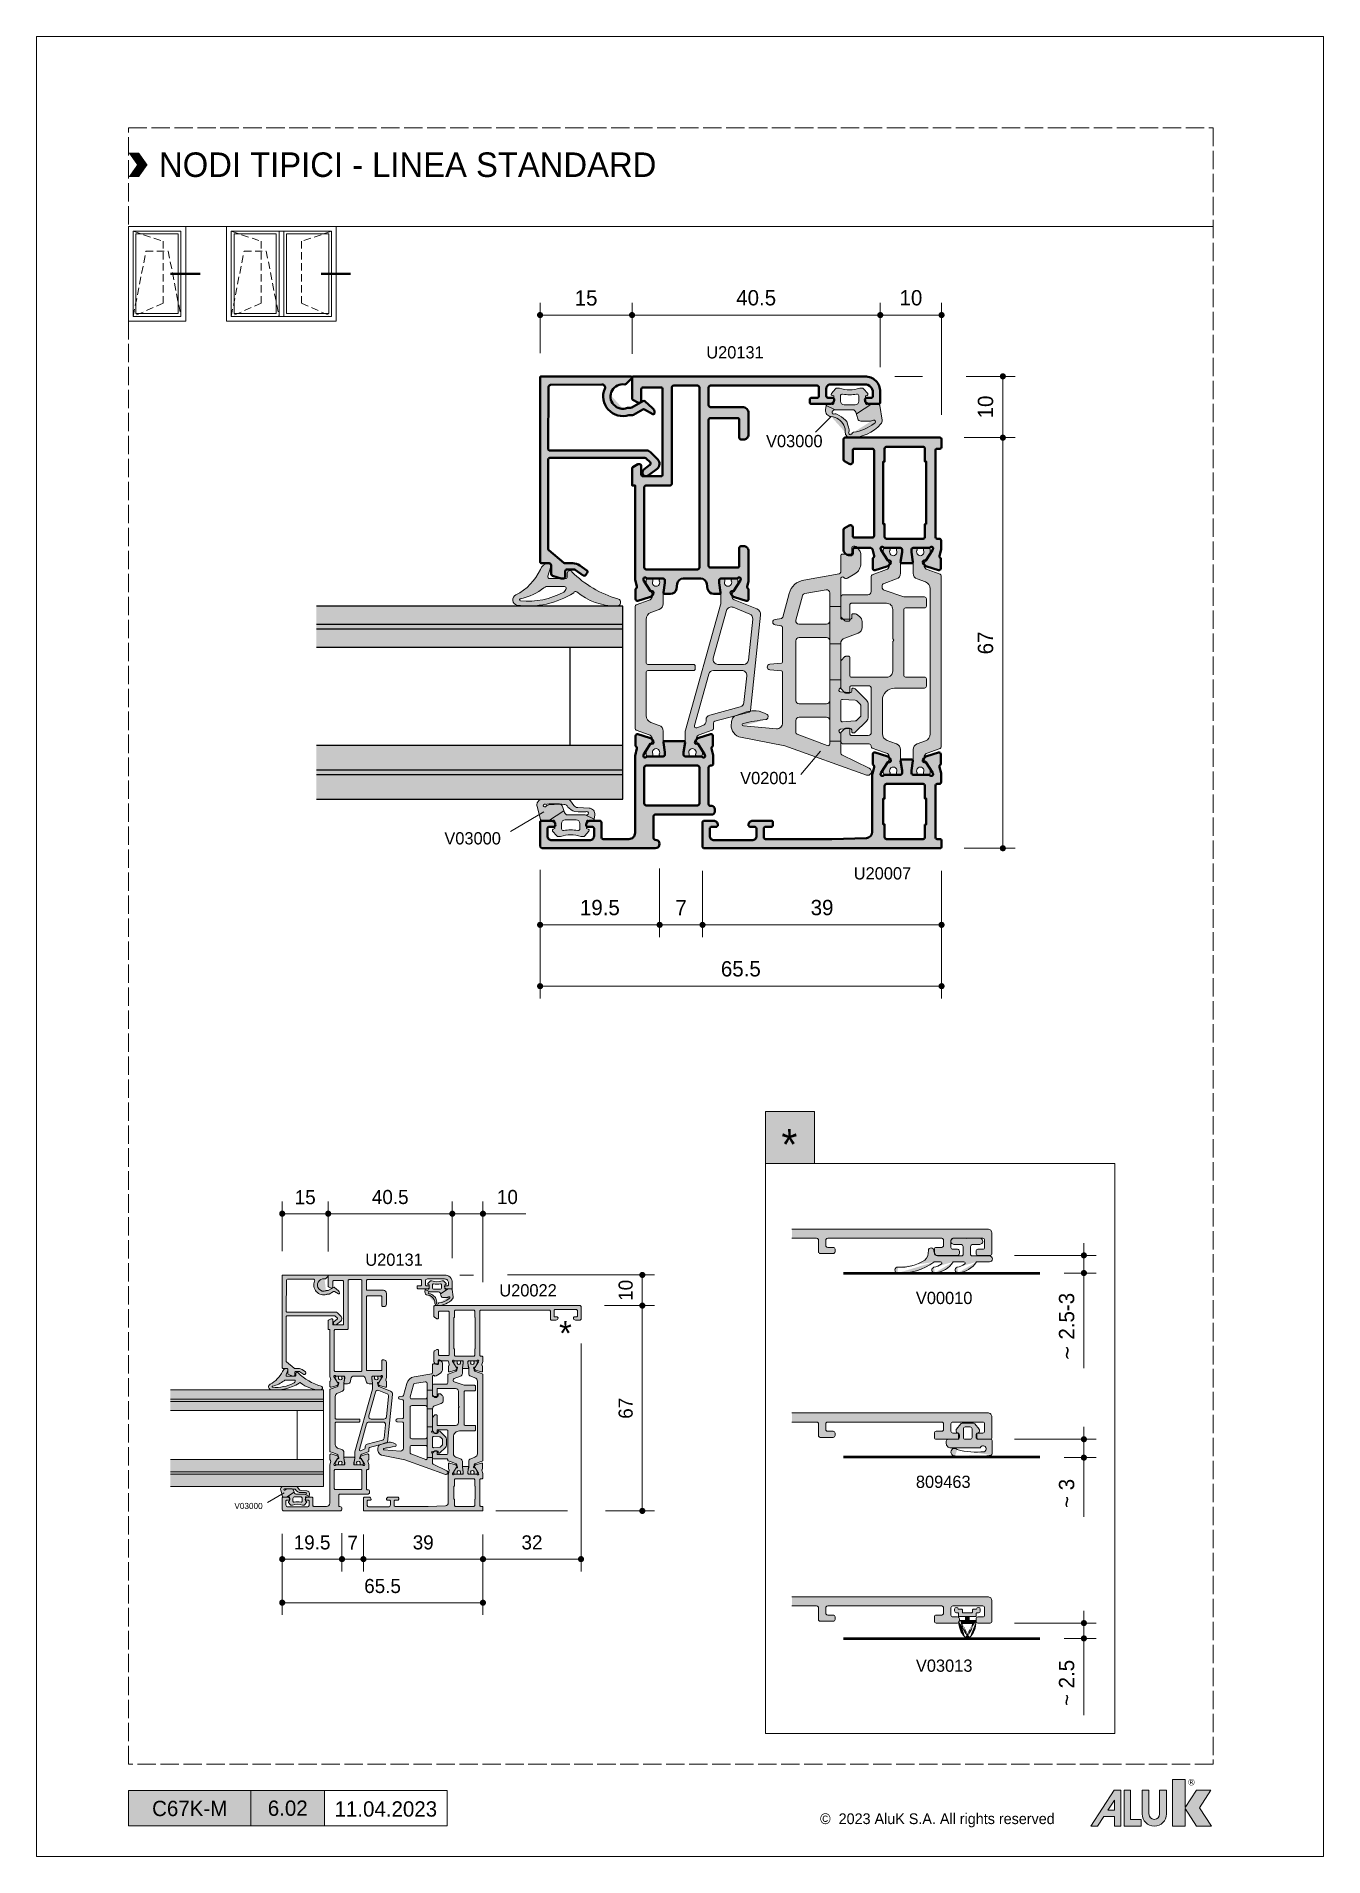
# Paper-space layout 'S6 02' of a CAD drawing. Header units: millimetres. Extents: x 194 to 404, y 37 to 334.
# The model-space entities are those that its viewports show. They can reach past a viewport. Long polylines and large blocks are cut down to what shows.
import ezdxf
from ezdxf.enums import TextEntityAlignment as Align

# ---------------------------------------------------------------- set-up
doc = ezdxf.new("R2010")
doc.units = ezdxf.units.MM
doc.header["$LTSCALE"] = 0.25
doc.header["$MEASUREMENT"] = 0
doc.linetypes.add('ACAD_ISO02W100', pattern=[15, 12, -3])
doc.linetypes.add('HIDDEN', pattern=[9.525, 6.35, -3.175])
doc.layers.get('0').update_dxf_attribs({"lineweight": 5})
doc.layers.get('Defpoints').update_dxf_attribs({"lineweight": 5})
doc.layers.add('01_ALUK Logo', color=7, linetype='Continuous')
for name, color, linetype, lineweight in [('01_Aluminium [Thin]', 141, 'Continuous', 18), ('01_Aluminum', 4, 'Continuous', 40), ('01_Dimension', 251, 'Continuous', 9), ('01_External Border', 150, 'Continuous', 20), ('01_Fill Glass', 254, 'Continuous', 0), ('01_Fill Plastic', 253, 'Continuous', 0), ('01_Fill Polyamide', 10, 'Continuous', 0), ('01_Glazing', 6, 'Continuous', 25), ('01_Glazing [Thin]', 6, 'Continuous', 18), ('01_Index Image', 3, 'Continuous', 18), ('01_Plastic', 3, 'Continuous', 20), ('01_Polyamide', 201, 'Continuous', 20), ('01_Polyamide [Thin]', 201, 'Continuous', 18), ('01_TAB', 40, 'Continuous', 25), ('01_Text', 40, 'Continuous', 25), ('01_Wall', 5, 'Continuous', 50)]:
    doc.layers.add(name, color=color, linetype=linetype, lineweight=lineweight)
for name, color, linetype, lineweight, true_color in [('01_Fill 2°material', 7, 'Continuous', 0, 0xbfbfbf), ('01_Fill Aluminum', 7, 'Continuous', 0, 0xdcdcdc), ('01_Fill Border Red', 7, 'Continuous', 20, 0xe2001a), ('01_Text [White]', 7, 'Continuous', 25, 0xffffff)]:
    doc.layers.add(name, color=color, linetype=linetype, lineweight=lineweight, true_color=true_color)
doc.layers.add('01_Fill Border Grey', color=7, linetype='Continuous', true_color=0x555655)
doc.layers.add('02_Block Frame', color=7, linetype='Continuous', lineweight=5, true_color=0xe2001a, plot=False)
doc.styles.add('ALUK Main&Secondary Titles', font='GOTHIC.TTF')
doc.styles.add('Aluk Text', font='GOTHIC.TTF')
doc.styles.get("Standard").update_dxf_attribs({"font": 'arial.ttf'})
doc.dimstyles.new('ALUK Manual 1-1', dxfattribs={"dimtxt": 2.5, "dimasz": 1, "dimexe": 2, "dimexo": 4, "dimgap": 1.5, "dimtad": 3, "dimdec": 1, "dimdsep": 46, "dimtxsty": 'Aluk Text', "dimblk": 'DOT', "dimcen": 0, "dimclrd": 256, "dimclre": 256, "dimclrt": 2, "dimaunit": 1, "dimadec": 0, "dimazin": 0, "dimtfac": 0.7, "dimtdec": 1, "dimtmove": 0, "dimatfit": 3, "dimldrblk": 'DOT', "dimfxl": 1, "dimtolj": 2, "dimlwd": -1, "dimlwe": -1, "dimarcsym": 0})
doc.dimstyles.new('ALUK Manual 1-2', dxfattribs={"dimtxt": 2.5, "dimasz": 1, "dimexe": 2, "dimexo": 4, "dimgap": 1.5, "dimtad": 3, "dimdec": 1, "dimlfac": 2, "dimdsep": 46, "dimtxsty": 'Aluk Text', "dimblk": 'DOT', "dimcen": 0, "dimclrd": 256, "dimclre": 256, "dimclrt": 6, "dimaunit": 1, "dimadec": 0, "dimazin": 0, "dimtfac": 0.7, "dimtdec": 1, "dimtmove": 0, "dimatfit": 3, "dimldrblk": 'DOT', "dimfxl": 1, "dimtolj": 2, "dimlwd": -1, "dimlwe": -1, "dimarcsym": 0})

psp = doc.layouts.new('S6 02')

msp = doc.modelspace()

# ---------------------------------------------------------------- texts
at = {"layer": '01_TAB', "color": 40, "insert": (346.301, 85.399), "char_height": 4, "width": 18, "attachment_point": 5, "style": 'Aluk Text'}
msp.add_mtext('{\\C256;*}', dxfattribs=at)
at = {"layer": '01_Text', "style": 'Aluk Text'}
for s, height, p in [('U20131', 2, (369.28, 244.451)), ('V03000', 2, (379.034, 229.97)), ('V02001', 2, (374.812, 174.99)), ('V03000', 2, (326.553, 165.154)), ('U20007', 2, (393.341, 159.436)), ('U20131', 2, (313.656, 96.398)), ('U20022', 2, (335.521, 91.398)), ('V00010', 2, (403.482, 90.156)), ('809463', 2, (403.482, 60.156)), ('V03000', 1, (292.293, 56.712)), ('V03013', 2, (403.482, 30.156))]:
    msp.add_text(s, height=height, dxfattribs=at).set_placement(p)
at = {"layer": '01_Text', "insert": (280.001, 276.04), "char_height": 4, "attachment_point": 4, "style": 'ALUK Main&Secondary Titles'}
msp.add_mtext_dynamic_manual_height_columns('{\\fPoppins|b0|i0|c0|p2;NODI TIPICI - LINEA STANDARD}', width=120.62971, gutter_width=15, heights=[0], dxfattribs=at)
at = {"layer": '01_Text', "style": 'ALUK Main&Secondary Titles'}
msp.add_attdef('11.04.2023', text='', height=2.5, dxfattribs=at).set_placement((317.001, 7.771), align=Align.MIDDLE)
at = {"layer": '01_Text [White]', "insert": (382.84, 116.2), "char_height": 5, "width": 18, "attachment_point": 5, "style": 'Aluk Text'}
msp.add_mtext('*', dxfattribs=at)
at = {"layer": '01_Text [White]', "color": 7, "ltscale": 0.25, "true_color": 0xffffff, "style": 'Aluk Text'}
msp.add_attdef('6.02', text='', height=2.5, dxfattribs=at).set_placement((301.001, 7.903), align=Align.MIDDLE)

# ---------------------------------------------------------------- blocks, each defined once
blk = doc.blocks.new('A$C14581')
at = {"layer": '01_Text', "insert": (0, -0.19), "char_height": 2, "attachment_point": 7, "style": 'Aluk Text'}
blk.add_mtext_dynamic_manual_height_columns('{\\fPoppins|b0|i0|c0|p2;\\H0.875x;©  2023 AluK S.A. All rights reserved}', width=51.3351, gutter_width=204.25, heights=[0], dxfattribs=at)
blk = doc.blocks.new('serie_')
at = {"layer": '01_Text [White]', "color": 7, "true_color": 0xffffff, "insert": (10, -2.87), "char_height": 2.5, "attachment_point": 5, "style": 'ALUK Main&Secondary Titles'}
blk.add_mtext_dynamic_manual_height_columns('{\\fPoppins|b0|i0|c0|p2;C67K-M}', width=20, gutter_width=12.5, heights=[0], dxfattribs=at)
blk = doc.blocks.new('u20007')
at = {"layer": '01_Fill Aluminum', "ltscale": 0.25}
h = blk.add_hatch(color=256, dxfattribs=at)
h.dxf.hatch_style = 1
edge = h.paths.add_edge_path(flags=16)
edge.add_line((2.7, 3.9), (2.7, 1.8))
edge.add_arc((3, 1.8), 0.3, 180, 270)
edge.add_line((3, 1.5), (9, 1.5))
edge.add_arc((9, 1.8), 0.3, 270, 360)
edge.add_line((9.3, 1.8), (9.3, 3.9))
edge.add_line((9.3, 3.9), (9.5, 3.9))
edge.add_line((9.5, 3.9), (9.5, 8.1))
edge.add_line((9.5, 8.1), (9.3, 8.1))
edge.add_line((9.3, 8.1), (9.3, 10.2))
edge.add_arc((9, 10.2), 0.3, 360, 450)
edge.add_line((9, 10.5), (3, 10.5))
edge.add_arc((3, 10.2), 0.3, 90, 180)
edge.add_line((2.7, 10.2), (2.7, 8.1))
edge.add_line((2.7, 8.1), (2.5, 8.1))
edge.add_line((2.5, 8.1), (2.5, 3.9))
edge.add_line((2.5, 3.9), (2.7, 3.9))
edge = h.paths.add_edge_path()
edge.add_arc((30.9, 2), 0.7, 180, 270)
edge.add_line((30.9, 1.3), (37.1, 1.3))
edge.add_arc((37.1, 2), 0.7, 270, 360)
edge.add_line((37.8, 2), (37.8, 3.2))
edge.add_arc((37.5, 3.2), 0.3, 360, 450)
edge.add_line((37.5, 3.5), (36.8, 3.5))
edge.add_arc((36.8, 3.8), 0.3, 180, 270, ccw=False)
edge.add_arc((37.2, 3.8), 0.7, 90, 180, ccw=False)
edge.add_line((37.2, 4.5), (38.7, 4.5))
edge.add_arc((38.7, 4.2), 0.3, 0, 90, ccw=False)
edge.add_line((39, 4.2), (39, 0.3))
edge.add_arc((38.7, 0.3), 0.3, -90, 0, ccw=False)
edge.add_line((38.7, 0), (0.3, 0))
edge.add_arc((0.3, 0.3), 0.3, 180, 270, ccw=False)
edge.add_line((0, 0.3), (0, 1.2))
edge.add_arc((0.3, 1.2), 0.3, 90, 180, ccw=False)
edge.add_line((0.3, 1.5), (0.7, 1.5))
edge.add_arc((0.7, 1.8), 0.3, 270, 360)
edge.add_line((1, 1.8), (1, 10.2))
edge.add_line((1, 10.2), (1, 10.2))
edge.add_arc((0.7, 10.2), 0.3, 0, 90)
edge.add_line((0.7, 10.5), (0.37, 10.5))
edge.add_arc((0.37, 10.8), 0.3, 180, 270, ccw=False)
edge.add_line((0.07, 10.8), (0.07, 12.16))
edge.add_arc((0.37, 12.16), 0.3, 165.2335, 180, ccw=False)
edge.add_line((0.08, 12.23), (0.35, 13.26))
edge.add_arc((0.06, 13.35), 0.3, 342.5983, 420.3673)
edge.add_arc((0.31, 13.79), 0.2, 179.5983, 240.3673, ccw=False)
edge.add_line((0.11, 13.79), (0.11, 15.34))
edge.add_arc((0.41, 15.34), 0.3, 72.5983, 180, ccw=False)
edge.add_line((0.5, 15.62), (2.42, 15.02))
edge.add_arc((2.18, 14.26), 0.8, 27.5983, 72.5983, ccw=False)
edge.add_line((2.89, 14.63), (3.04, 14.35))
edge.add_arc((2.86, 14.26), 0.2, -92.4017, 27.5983, ccw=False)
edge.add_line((2.85, 14.06), (2.56, 14.07))
edge.add_line((2.56, 14.07), (1.48, 12.36))
edge.add_arc((1.98, 12.04), 0.6, 147.5983, 180)
edge.add_line((1.38, 12.04), (1.38, 12))
edge.add_arc((1.67, 12.1), 0.3, 199.4712, 318.1865)
edge.add_arc((2.11, 11.7), 0.3, 90, 138.1865, ccw=False)
edge.add_line((2.11, 12), (4.62, 12))
edge.add_arc((4.62, 12.3), 0.3, 270, 360)
edge.add_line((4.92, 12.3), (4.92, 12.7))
edge.add_line((4.92, 12.7), (4.67, 14.27))
edge.add_arc((4.87, 14.3), 0.2, 90, 189.5671, ccw=False)
edge.add_line((4.87, 14.5), (6.47, 14.5))
edge.add_arc((6.47, 14.3), 0.2, -9.5671, 90, ccw=False)
edge.add_line((6.67, 14.27), (6.42, 12.7))
edge.add_line((6.42, 12.7), (6.42, 12.3))
edge.add_arc((6.72, 12.3), 0.3, 180, 270)
edge.add_line((6.72, 12), (9.22, 12))
edge.add_arc((9.22, 11.7), 0.3, 41.8135, 90, ccw=False)
edge.add_arc((9.67, 12.1), 0.3, 221.8135, 340.5288)
edge.add_line((9.95, 12), (9.95, 12.04))
edge.add_arc((9.35, 12.04), 0.6, 0, 32.4017)
edge.add_line((9.86, 12.36), (8.78, 14.07))
edge.add_line((8.78, 14.07), (8.49, 14.06))
edge.add_arc((8.48, 14.26), 0.2, 152.4017, 272.4017, ccw=False)
edge.add_line((8.3, 14.35), (8.45, 14.63))
edge.add_arc((9.16, 14.26), 0.8, 107.4017, 152.4017, ccw=False)
edge.add_line((8.92, 15.02), (10.84, 15.62))
edge.add_arc((10.93, 15.34), 0.3, 0, 107.4017, ccw=False)
edge.add_line((11.23, 15.34), (11.23, 13.79))
edge.add_arc((11.03, 13.79), 0.2, -60.3673, 0.4017, ccw=False)
edge.add_arc((11.28, 13.35), 0.3, 119.6327, 197.4017)
edge.add_line((10.99, 13.26), (11.29, 12.13))
edge.add_arc((11, 12.05), 0.3, 0, 14.7665, ccw=False)
edge.add_line((11.3, 12.05), (11.3, 2.67))
edge.add_arc((12.3, 2.67), 1, 180, 268.2643)
edge.add_line((12.27, 1.67), (17.9, 1.5))
edge.add_line((17.9, 1.5), (28.7, 1.5))
edge.add_arc((28.7, 1.8), 0.3, 270, 360)
edge.add_line((29, 1.8), (29, 3.2))
edge.add_arc((28.7, 3.2), 0.3, 0, 90)
edge.add_line((28.7, 3.5), (27.8, 3.5))
edge.add_arc((27.8, 3.8), 0.3, 180, 270, ccw=False)
edge.add_line((27.5, 3.8), (27.5, 4.2))
edge.add_arc((27.8, 4.2), 0.3, 90, 180, ccw=False)
edge.add_line((27.8, 4.5), (30.8, 4.5))
edge.add_arc((30.8, 3.8), 0.7, 0, 90, ccw=False)
edge.add_arc((31.2, 3.8), 0.3, -90, 0, ccw=False)
edge.add_line((31.2, 3.5), (30.5, 3.5))
edge.add_arc((30.5, 3.2), 0.3, 90, 180)
edge.add_line((30.2, 3.2), (30.2, 2))
edge = h.paths.add_edge_path(flags=16)
edge.add_line((2.5, 52.9), (2.7, 52.9))
edge.add_line((2.7, 52.9), (2.7, 50.8))
edge.add_arc((3, 50.8), 0.3, 180, 270)
edge.add_line((3, 50.5), (9, 50.5))
edge.add_arc((9, 50.8), 0.3, 270, 360)
edge.add_line((9.3, 50.8), (9.3, 52.9))
edge.add_line((9.3, 52.9), (9.5, 52.9))
edge.add_line((9.5, 52.9), (9.5, 63.1))
edge.add_line((9.5, 63.1), (9.3, 63.1))
edge.add_line((9.3, 63.1), (9.3, 65.2))
edge.add_arc((9, 65.2), 0.3, 0, 90)
edge.add_line((9, 65.5), (3, 65.5))
edge.add_arc((3, 65.2), 0.3, 90, 180)
edge.add_line((2.7, 65.2), (2.7, 63.1))
edge.add_line((2.7, 63.1), (2.5, 63.1))
edge.add_line((2.5, 63.1), (2.5, 52.9))
edge = h.paths.add_edge_path()
edge.add_arc((2.86, 46.74), 0.2, 332.4017, 452.4017)
edge.add_line((2.85, 46.94), (2.56, 46.93))
edge.add_line((2.56, 46.93), (1.48, 48.64))
edge.add_arc((1.98, 48.96), 0.6, 180, 212.4017, ccw=False)
edge.add_line((1.38, 48.96), (1.38, 49))
edge.add_arc((1.67, 48.9), 0.3, 41.8135, 160.5288, ccw=False)
edge.add_arc((2.11, 49.3), 0.3, 221.8135, 270)
edge.add_line((2.11, 49), (4.62, 49))
edge.add_arc((4.62, 48.7), 0.3, 0, 90, ccw=False)
edge.add_line((4.92, 48.7), (4.92, 48.3))
edge.add_line((4.92, 48.3), (4.67, 46.73))
edge.add_arc((4.87, 46.7), 0.2, 170.4329, 270)
edge.add_line((4.87, 46.5), (6.47, 46.5))
edge.add_arc((6.47, 46.7), 0.2, 270, 369.5671)
edge.add_line((6.67, 46.73), (6.42, 48.3))
edge.add_line((6.42, 48.3), (6.42, 48.7))
edge.add_arc((6.72, 48.7), 0.3, 90, 180, ccw=False)
edge.add_line((6.72, 49), (9.22, 49))
edge.add_arc((9.22, 49.3), 0.3, 270, 318.1865)
edge.add_arc((9.67, 48.9), 0.3, 19.4712, 138.1865, ccw=False)
edge.add_line((9.95, 49), (9.95, 48.96))
edge.add_arc((9.35, 48.96), 0.6, 327.5983, 360, ccw=False)
edge.add_line((9.86, 48.64), (8.78, 46.93))
edge.add_line((8.78, 46.93), (8.49, 46.94))
edge.add_arc((8.48, 46.74), 0.2, 87.5983, 207.5983)
edge.add_line((8.3, 46.65), (8.45, 46.37))
edge.add_arc((9.16, 46.74), 0.8, 207.5983, 252.5983)
edge.add_line((8.92, 45.98), (10.84, 45.38))
edge.add_arc((10.93, 45.66), 0.3, 252.5983, 360)
edge.add_line((11.23, 45.66), (11.23, 47.21))
edge.add_arc((11.03, 47.21), 0.2, 359.5983, 420.3673)
edge.add_arc((11.28, 47.65), 0.3, 162.5983, 240.3673, ccw=False)
edge.add_line((10.99, 47.74), (11.26, 48.78))
edge.add_arc((11.55, 48.7), 0.3, 90, 165.2335, ccw=False)
edge.add_line((11.55, 49), (14.2, 49))
edge.add_arc((14.2, 48.7), 0.3, 0, 90, ccw=False)
edge.add_line((14.5, 48.7), (14.5, 48.1))
edge.add_arc((14.8, 48.1), 0.3, 180, 270)
edge.add_line((14.8, 47.8), (15, 47.8))
edge.add_arc((15, 48.8), 1, 270, 360)
edge.add_line((16, 48.8), (16, 51.95))
edge.add_arc((15.7, 51.95), 0.3, 360, 420)
edge.add_line((15.85, 52.21), (15.07, 52.66))
edge.add_arc((14.92, 52.4), 0.3, 60, 90)
edge.add_line((14.92, 52.7), (14.8, 52.7))
edge.add_arc((14.8, 52.4), 0.3, 90, 180)
edge.add_line((14.5, 52.4), (14.5, 51))
edge.add_arc((14.2, 51), 0.3, -90, 0, ccw=False)
edge.add_line((14.2, 50.7), (11.3, 50.7))
edge.add_arc((11.3, 51), 0.3, 180, 270, ccw=False)
edge.add_line((11, 51), (11, 64.9))
edge.add_arc((11.3, 64.9), 0.3, 90, 180, ccw=False)
edge.add_line((11.3, 65.2), (14.2, 65.2))
edge.add_arc((14.2, 64.9), 0.3, 0, 90, ccw=False)
edge.add_line((14.5, 64.9), (14.5, 63))
edge.add_arc((14.8, 63), 0.3, 180, 270)
edge.add_line((14.8, 62.7), (14.92, 62.7))
edge.add_arc((14.92, 63), 0.3, 270, 300)
edge.add_line((15.07, 62.74), (15.85, 63.19))
edge.add_arc((15.7, 63.45), 0.3, 300, 360)
edge.add_line((16, 63.45), (16, 66.7))
edge.add_arc((15.7, 66.7), 0.3, 360, 450)
edge.add_line((15.7, 67), (0.3, 67))
edge.add_arc((0.3, 66.7), 0.3, 90, 180)
edge.add_line((0, 66.7), (0, 65.5))
edge.add_arc((0.3, 65.5), 0.3, 180, 270)
edge.add_line((0.3, 65.2), (0.7, 65.2))
edge.add_arc((0.7, 64.9), 0.3, 0, 90, ccw=False)
edge.add_line((1, 64.9), (1, 50.8))
edge.add_arc((0.7, 50.8), 0.3, 270, 360, ccw=False)
edge.add_line((0.7, 50.5), (0.37, 50.5))
edge.add_arc((0.37, 50.2), 0.3, 90, 180)
edge.add_line((0.07, 50.2), (0.07, 48.84))
edge.add_arc((0.37, 48.84), 0.3, 180, 194.7665)
edge.add_line((0.08, 48.77), (0.35, 47.74))
edge.add_arc((0.06, 47.65), 0.3, -60.3673, 17.4017, ccw=False)
edge.add_arc((0.31, 47.21), 0.2, 119.6327, 180.4017)
edge.add_line((0.11, 47.21), (0.11, 45.66))
edge.add_arc((0.41, 45.66), 0.3, 180, 287.4017)
edge.add_line((0.5, 45.38), (2.42, 45.98))
edge.add_arc((2.18, 46.74), 0.8, 287.4017, 332.4017)
edge.add_line((2.89, 46.37), (3.04, 46.65))
at = {"layer": '01_Fill Polyamide', "ltscale": 0.25}
h = blk.add_hatch(color=256, dxfattribs=at)
h.dxf.hatch_style = 1
edge = h.paths.add_edge_path()
edge.add_arc((2.76, 26.43), 0.3, 180, 270, ccw=False)
edge.add_line((2.46, 26.43), (2.46, 27.63))
edge.add_arc((2.76, 27.63), 0.3, 90, 180, ccw=False)
edge.add_line((2.76, 27.93), (5.86, 27.93))
edge.add_arc((5.86, 28.23), 0.3, 270, 360)
edge.add_line((6.16, 28.23), (6.16, 38.91))
edge.add_arc((5.86, 38.91), 0.3, 360, 450)
edge.add_line((5.86, 39.21), (2.76, 39.21))
edge.add_arc((2.76, 39.51), 0.3, 180, 270, ccw=False)
edge.add_line((2.46, 39.51), (2.46, 40.71))
edge.add_arc((2.76, 40.71), 0.3, 90, 180, ccw=False)
edge.add_line((2.76, 41.01), (5.82, 41.01))
edge.add_arc((5.82, 42.01), 1, 270, 288.0463)
edge.add_line((6.13, 41.05), (9.35, 42.1))
edge.add_arc((9.2, 42.58), 0.5, 288.0463, 360)
edge.add_line((9.7, 42.58), (9.7, 42.75))
edge.add_arc((9.2, 42.75), 0.5, 0, 70)
edge.add_line((9.37, 43.22), (7.35, 43.95))
edge.add_arc((7.7, 44.89), 1, 180, 250, ccw=False)
edge.add_line((6.7, 44.89), (6.7, 46.58))
edge.add_arc((5.5, 46.58), 1.2, 360, 369.5)
edge.add_line((6.68, 46.78), (6.45, 48.15))
edge.add_line((6.45, 48.15), (6.45, 48.65))
edge.add_arc((6.8, 48.65), 0.35, 90, 180, ccw=False)
edge.add_line((6.8, 49), (7.15, 49))
edge.add_arc((7.15, 48.8), 0.2, 0, 90, ccw=False)
edge.add_line((7.35, 48.8), (7.35, 48.69))
edge.add_arc((7.15, 48.69), 0.2, 334.9922, 360, ccw=False)
edge.add_arc((7.87, 48.35), 0.6, 154.9922, 385.0078)
edge.add_arc((8.6, 48.69), 0.2, 180, 205.0078, ccw=False)
edge.add_line((8.4, 48.69), (8.4, 48.8))
edge.add_arc((8.6, 48.8), 0.2, 90, 180, ccw=False)
edge.add_line((8.6, 49), (9.15, 49))
edge.add_arc((9.15, 48.65), 0.35, 0, 90, ccw=False)
edge.add_line((9.5, 48.65), (9.5, 48.31))
edge.add_arc((9.2, 48.31), 0.3, -30, 0, ccw=False)
edge.add_line((9.46, 48.16), (8.58, 46.63))
edge.add_arc((9.27, 46.23), 0.8, 150, 250)
edge.add_line((9, 45.48), (11.3, 44.64))
edge.add_arc((11.2, 44.36), 0.3, 0, 70, ccw=False)
edge.add_line((11.5, 44.36), (11.5, 43.59))
edge.add_line((11.5, 43.59), (11.5, 41.88))
edge.add_arc((12, 41.88), 0.5, 180, 270)
edge.add_line((12, 41.38), (15.95, 41.38))
edge.add_arc((15.95, 40.88), 0.5, 0, 90, ccw=False)
edge.add_line((16.45, 40.88), (16.45, 37.86))
edge.add_arc((16.25, 37.86), 0.2, -45, 0, ccw=False)
edge.add_line((16.39, 37.72), (15.76, 37.09))
edge.add_arc((15.62, 37.23), 0.2, 270, 315, ccw=False)
edge.add_line((15.62, 37.03), (15.15, 37.03))
edge.add_arc((15.15, 37.23), 0.2, 180, 270, ccw=False)
edge.add_line((14.95, 37.23), (14.95, 39.78))
edge.add_arc((14.75, 39.78), 0.2, 0, 90)
edge.add_line((14.75, 39.98), (8.96, 39.98))
edge.add_arc((8.96, 38.98), 1, 90, 180)
edge.add_line((7.96, 38.98), (7.96, 34.15))
edge.add_line((7.96, 34.15), (7.76, 33.95))
edge.add_line((7.76, 33.95), (7.96, 33.75))
edge.add_line((7.96, 33.75), (7.96, 28.92))
edge.add_arc((8.96, 28.92), 1, 180, 270)
edge.add_line((8.96, 27.92), (14.75, 27.92))
edge.add_arc((14.75, 28.12), 0.2, 270, 360)
edge.add_line((14.95, 28.12), (14.95, 31.13))
edge.add_arc((15.15, 31.13), 0.2, 90, 180, ccw=False)
edge.add_line((15.15, 31.33), (15.62, 31.33))
edge.add_arc((15.62, 31.13), 0.2, 45, 90, ccw=False)
edge.add_line((15.76, 31.27), (16.39, 30.64))
edge.add_arc((16.25, 30.5), 0.2, 0, 45, ccw=False)
edge.add_line((16.45, 30.5), (16.45, 26.15))
edge.add_arc((16.25, 26.15), 0.2, 315, 360, ccw=False)
edge.add_line((16.39, 26.01), (15.76, 25.38))
edge.add_arc((15.62, 25.52), 0.2, 270, 315, ccw=False)
edge.add_line((15.62, 25.32), (15.15, 25.32))
edge.add_arc((15.15, 25.52), 0.2, 180, 270, ccw=False)
edge.add_line((14.95, 25.52), (14.95, 26.32))
edge.add_arc((14.75, 26.32), 0.2, 0, 90)
edge.add_line((14.75, 26.52), (11.96, 26.52))
edge.add_arc((11.96, 26.02), 0.5, 90, 180)
edge.add_line((11.46, 26.02), (11.46, 18.92))
edge.add_arc((11.96, 18.92), 0.5, 180, 270)
edge.add_line((11.96, 18.42), (14.75, 18.42))
edge.add_arc((14.75, 18.62), 0.2, 270, 360)
edge.add_line((14.95, 18.62), (14.95, 19.42))
edge.add_arc((15.15, 19.42), 0.2, 90, 180, ccw=False)
edge.add_line((15.15, 19.62), (15.62, 19.62))
edge.add_arc((15.62, 19.42), 0.2, 45, 90, ccw=False)
edge.add_line((15.76, 19.56), (16.39, 18.93))
edge.add_arc((16.25, 18.79), 0.2, 0, 45, ccw=False)
edge.add_line((16.45, 18.79), (16.45, 17.52))
edge.add_arc((15.95, 17.52), 0.5, -90, 0, ccw=False)
edge.add_line((15.95, 17.02), (11.8, 17.02))
edge.add_arc((11.8, 16.72), 0.3, 90, 180)
edge.add_line((11.5, 16.72), (11.5, 16.64))
edge.add_arc((11.2, 16.64), 0.3, -70, 0, ccw=False)
edge.add_line((11.3, 16.36), (10.38, 16.02))
edge.add_line((10.38, 16.02), (9, 15.52))
edge.add_arc((9.27, 14.77), 0.8, 110, 210)
edge.add_line((8.58, 14.37), (9.46, 12.84))
edge.add_arc((9.2, 12.69), 0.3, 0, 30, ccw=False)
edge.add_line((9.5, 12.69), (9.5, 12.35))
edge.add_arc((9.15, 12.35), 0.35, 270, 360, ccw=False)
edge.add_line((9.15, 12), (8.6, 12))
edge.add_arc((8.6, 12.2), 0.2, 180, 270, ccw=False)
edge.add_line((8.4, 12.2), (8.4, 12.31))
edge.add_arc((8.6, 12.31), 0.2, 154.9922, 180, ccw=False)
edge.add_arc((7.87, 12.65), 0.6, 334.9922, 565.0078)
edge.add_arc((7.15, 12.31), 0.2, 0, 25.0078, ccw=False)
edge.add_line((7.35, 12.31), (7.35, 12.2))
edge.add_arc((7.15, 12.2), 0.2, -90, 0, ccw=False)
edge.add_line((7.15, 12), (6.8, 12))
edge.add_arc((6.8, 12.35), 0.35, 180, 270, ccw=False)
edge.add_line((6.45, 12.35), (6.45, 12.85))
edge.add_line((6.45, 12.85), (6.68, 14.22))
edge.add_arc((5.5, 14.42), 1.2, 350.5, 360)
edge.add_line((6.7, 14.42), (6.7, 16.11))
edge.add_arc((7.7, 16.11), 1, 110, 180, ccw=False)
edge.add_line((7.35, 17.05), (8.25, 17.37))
edge.add_line((8.25, 17.37), (8.87, 17.6))
edge.add_arc((8.46, 18.73), 1.2, 290, 360)
edge.add_line((9.66, 18.73), (9.66, 24.13))
edge.add_arc((7.66, 24.13), 2, 0, 90)
edge.add_line((7.66, 26.13), (2.76, 26.13))
edge = h.paths.add_edge_path()
edge.add_line((2.76, 46.63), (1.88, 48.16))
edge.add_arc((2.14, 48.31), 0.3, 180, 210, ccw=False)
edge.add_line((1.84, 48.31), (1.84, 48.65))
edge.add_arc((2.19, 48.65), 0.35, 90, 180, ccw=False)
edge.add_line((2.19, 49), (2.74, 49))
edge.add_arc((2.74, 48.8), 0.2, 0, 90, ccw=False)
edge.add_line((2.94, 48.8), (2.94, 48.69))
edge.add_arc((2.74, 48.69), 0.2, -25.0078, 0, ccw=False)
edge.add_arc((3.46, 48.35), 0.6, 154.9922, 385.0078)
edge.add_arc((4.19, 48.69), 0.2, 180, 205.0078, ccw=False)
edge.add_line((3.99, 48.69), (3.99, 48.8))
edge.add_arc((4.19, 48.8), 0.2, 90, 180, ccw=False)
edge.add_line((4.19, 49), (4.54, 49))
edge.add_arc((4.54, 48.65), 0.35, 0, 90, ccw=False)
edge.add_line((4.89, 48.65), (4.89, 48.15))
edge.add_line((4.89, 48.15), (4.66, 46.78))
edge.add_arc((5.84, 46.58), 1.2, 170.5, 180)
edge.add_line((4.64, 46.58), (4.64, 44.89))
edge.add_arc((3.64, 44.89), 1, -70, 0, ccw=False)
edge.add_line((3.98, 43.95), (2.63, 43.46))
edge.add_arc((3.04, 42.33), 1.2, 110, 180)
edge.add_line((1.84, 42.33), (1.84, 18.67))
edge.add_arc((3.04, 18.67), 1.2, 180, 250)
edge.add_line((2.63, 17.54), (3.98, 17.05))
edge.add_arc((3.64, 16.11), 1, 0, 70, ccw=False)
edge.add_line((4.64, 16.11), (4.64, 14.42))
edge.add_arc((5.84, 14.42), 1.2, 180, 189.5)
edge.add_line((4.66, 14.22), (4.89, 12.85))
edge.add_line((4.89, 12.85), (4.89, 12.35))
edge.add_arc((4.54, 12.35), 0.35, 270, 360, ccw=False)
edge.add_line((4.54, 12), (4.19, 12))
edge.add_arc((4.19, 12.2), 0.2, 180, 270, ccw=False)
edge.add_line((3.99, 12.2), (3.99, 12.31))
edge.add_arc((4.19, 12.31), 0.2, 154.9922, 180, ccw=False)
edge.add_arc((3.46, 12.65), 0.6, 334.9922, 565.0078)
edge.add_arc((2.74, 12.31), 0.2, 0, 25.0078, ccw=False)
edge.add_line((2.94, 12.31), (2.94, 12.2))
edge.add_arc((2.74, 12.2), 0.2, 270, 360, ccw=False)
edge.add_line((2.74, 12), (2.19, 12))
edge.add_arc((2.19, 12.35), 0.35, 180, 270, ccw=False)
edge.add_line((1.84, 12.35), (1.84, 12.69))
edge.add_arc((2.14, 12.69), 0.3, 150, 180, ccw=False)
edge.add_line((1.88, 12.84), (2.76, 14.37))
edge.add_arc((2.07, 14.77), 0.8, 330, 430)
edge.add_line((2.34, 15.52), (0.96, 16.02))
edge.add_line((0.96, 16.02), (0.23, 16.28))
edge.add_arc((0.34, 16.57), 0.3, 180, 250, ccw=False)
edge.add_line((0.04, 16.57), (0.04, 44.43))
edge.add_arc((0.34, 44.43), 0.3, 110, 180, ccw=False)
edge.add_line((0.23, 44.72), (2.34, 45.48))
edge.add_arc((2.07, 46.23), 0.8, 290, 390)
at = {"layer": '01_Aluminum'}
for points in [[(3.04, 46.65, 0.57735), (2.85, 46.94), (2.56, 46.93), (1.48, 48.64, -0.142329), (1.38, 48.96), (1.38, 49, -0.5699), (1.89, 49.1, 0.213407), (2.11, 49), (4.62, 49, -0.414214), (4.92, 48.7), (4.92, 48.3), (4.67, 46.73, 0.46401), (4.87, 46.5), (6.47, 46.5, 0.46401), (6.67, 46.73), (6.42, 48.3), (6.42, 48.7, -0.414214), (6.72, 49), (9.22, 49, 0.213407), (9.45, 49.1, -0.5699), (9.95, 49), (9.95, 48.96, -0.142329), (9.86, 48.64), (8.78, 46.93), (8.49, 46.94, 0.57735), (8.3, 46.65), (8.45, 46.37, 0.198912), (8.92, 45.98), (10.84, 45.38, 0.506242), (11.23, 45.66), (11.23, 47.21, 0.271549), (11.13, 47.39, -0.352985), (10.99, 47.74), (11.26, 48.78, -0.340591), (11.55, 49), (14.2, 49, -0.414214), (14.5, 48.7), (14.5, 48.1, 0.414214), (14.8, 47.8), (15, 47.8, 0.414214), (16, 48.8), (16, 51.95, 0.267949), (15.85, 52.21), (15.07, 52.66, 0.131652), (14.92, 52.7), (14.8, 52.7, 0.414214), (14.5, 52.4), (14.5, 51, -0.414214), (14.2, 50.7), (11.3, 50.7, -0.414214), (11, 51), (11, 64.9, -0.414214), (11.3, 65.2), (14.2, 65.2, -0.414214), (14.5, 64.9), (14.5, 63, 0.414214), (14.8, 62.7), (14.92, 62.7, 0.131652), (15.07, 62.74), (15.85, 63.19, 0.267949), (16, 63.45), (16, 66.7, 0.414214), (15.7, 67), (0.3, 67, 0.414214), (0, 66.7), (0, 65.5, 0.414214), (0.3, 65.2), (0.7, 65.2, -0.414214), (1, 64.9), (1, 50.8, -0.414214), (0.7, 50.5), (0.37, 50.5, 0.414214), (0.07, 50.2), (0.07, 48.84, 0.06452), (0.08, 48.77), (0.35, 47.74, -0.352985), (0.21, 47.39, 0.271549), (0.11, 47.21), (0.11, 45.66, 0.506242), (0.5, 45.38), (2.42, 45.98, 0.198912), (2.89, 46.37)], [(2.5, 52.9), (2.7, 52.9), (2.7, 50.8, 0.414214), (3, 50.5), (9, 50.5, 0.414214), (9.3, 50.8), (9.3, 52.9), (9.5, 52.9), (9.5, 63.1), (9.3, 63.1), (9.3, 65.2, 0.414214), (9, 65.5), (3, 65.5, 0.414214), (2.7, 65.2), (2.7, 63.1), (2.5, 63.1)], [(30.2, 2, 0.414214), (30.9, 1.3), (37.1, 1.3, 0.414214), (37.8, 2), (37.8, 3.2, 0.414214), (37.5, 3.5), (36.8, 3.5, -0.414214), (36.5, 3.8, -0.414214), (37.2, 4.5), (38.7, 4.5, -0.414214), (39, 4.2), (39, 0.3, -0.414214), (38.7, 0), (0.3, 0, -0.414214), (0, 0.3), (0, 1.2, -0.414214), (0.3, 1.5), (0.7, 1.5, 0.414214), (1, 1.8), (1, 10.2), (1, 10.2, 0.414214), (0.7, 10.5), (0.37, 10.5, -0.414214), (0.07, 10.8), (0.07, 12.16, -0.06452), (0.08, 12.23), (0.35, 13.26, 0.352985), (0.21, 13.61, -0.271549), (0.11, 13.79), (0.11, 15.34, -0.506242), (0.5, 15.62), (2.42, 15.02, -0.198912), (2.89, 14.63), (3.04, 14.35, -0.57735), (2.85, 14.06), (2.56, 14.07), (1.48, 12.36, 0.142329), (1.38, 12.04), (1.38, 12, 0.5699), (1.89, 11.9, -0.213407), (2.11, 12), (4.62, 12, 0.414214), (4.92, 12.3), (4.92, 12.7), (4.67, 14.27, -0.46401), (4.87, 14.5), (6.47, 14.5, -0.46401), (6.67, 14.27), (6.42, 12.7), (6.42, 12.3, 0.414214), (6.72, 12), (9.22, 12, -0.213407), (9.45, 11.9, 0.5699), (9.95, 12), (9.95, 12.04, 0.142329), (9.86, 12.36), (8.78, 14.07), (8.49, 14.06, -0.57735), (8.3, 14.35), (8.45, 14.63, -0.198912), (8.92, 15.02), (10.84, 15.62, -0.506242), (11.23, 15.34), (11.23, 13.79, -0.271549), (11.13, 13.61, 0.352985), (10.99, 13.26), (11.29, 12.13, -0.06452), (11.3, 12.05), (11.3, 2.67, 0.405368), (12.27, 1.67), (17.9, 1.5), (28.7, 1.5, 0.414214), (29, 1.8), (29, 3.2, 0.414214), (28.7, 3.5), (27.8, 3.5, -0.414214), (27.5, 3.8), (27.5, 4.2, -0.414214), (27.8, 4.5), (30.8, 4.5, -0.414214), (31.5, 3.8, -0.414214), (31.2, 3.5), (30.5, 3.5, 0.414214), (30.2, 3.2)], [(2.7, 3.9), (2.7, 1.8, 0.414214), (3, 1.5), (9, 1.5, 0.414214), (9.3, 1.8), (9.3, 3.9), (9.5, 3.9), (9.5, 8.1), (9.3, 8.1), (9.3, 10.2, 0.414214), (9, 10.5), (3, 10.5, 0.414214), (2.7, 10.2), (2.7, 8.1), (2.5, 8.1), (2.5, 3.9)]]:
    blk.add_lwpolyline(points, format="xyb", close=True, dxfattribs=at)
at = {"layer": '01_Polyamide'}
for points in [[(2.76, 46.63), (1.88, 48.16, -0.131652), (1.84, 48.31), (1.84, 48.65, -0.414214), (2.19, 49), (2.74, 49, -0.414214), (2.94, 48.8), (2.94, 48.69, -0.109552), (2.92, 48.6, 1.569922), (4.01, 48.6, -0.109552), (3.99, 48.69), (3.99, 48.8, -0.414214), (4.19, 49), (4.54, 49, -0.414214), (4.89, 48.65), (4.89, 48.15), (4.66, 46.78, 0.041475), (4.64, 46.58), (4.64, 44.89, -0.315299), (3.98, 43.95), (2.63, 43.46, 0.315299), (1.84, 42.33), (1.84, 18.67, 0.315299), (2.63, 17.54), (3.98, 17.05, -0.315299), (4.64, 16.11), (4.64, 14.42, 0.041475), (4.66, 14.22), (4.89, 12.85), (4.89, 12.35, -0.414214), (4.54, 12), (4.19, 12, -0.414214), (3.99, 12.2), (3.99, 12.31, -0.109552), (4.01, 12.4, 1.569922), (2.92, 12.4, -0.109552), (2.94, 12.31), (2.94, 12.2, -0.414214), (2.74, 12), (2.19, 12, -0.414214), (1.84, 12.35), (1.84, 12.69, -0.131652), (1.88, 12.84), (2.76, 14.37, 0.466308), (2.34, 15.52), (0.96, 16.02), (0.23, 16.28, -0.315299), (0.04, 16.57), (0.04, 44.43, -0.315299), (0.23, 44.72), (2.34, 45.48, 0.466308)], [(2.76, 26.13, -0.414214), (2.46, 26.43), (2.46, 27.63, -0.414214), (2.76, 27.93), (5.86, 27.93, 0.414214), (6.16, 28.23), (6.16, 38.91, 0.414214), (5.86, 39.21), (2.76, 39.21, -0.414214), (2.46, 39.51), (2.46, 40.71, -0.414214), (2.76, 41.01), (5.82, 41.01, 0.078905), (6.13, 41.05), (9.35, 42.1, 0.324696), (9.7, 42.58), (9.7, 42.75, 0.315299), (9.37, 43.22), (7.35, 43.95, -0.315299), (6.7, 44.89), (6.7, 46.58, 0.041475), (6.68, 46.78), (6.45, 48.15), (6.45, 48.65, -0.414214), (6.8, 49), (7.15, 49, -0.414214), (7.35, 48.8), (7.35, 48.69, -0.109552), (7.33, 48.6, 1.569922), (8.42, 48.6, -0.109552), (8.4, 48.69), (8.4, 48.8, -0.414214), (8.6, 49), (9.15, 49, -0.414214), (9.5, 48.65), (9.5, 48.31, -0.131652), (9.46, 48.16), (8.58, 46.63, 0.466308), (9, 45.48), (11.3, 44.64, -0.315299), (11.5, 44.36), (11.5, 43.59), (11.5, 41.88, 0.414214), (12, 41.38), (15.95, 41.38, -0.414214), (16.45, 40.88), (16.45, 37.86, -0.198912), (16.39, 37.72), (15.76, 37.09, -0.198912), (15.62, 37.03), (15.15, 37.03, -0.414214), (14.95, 37.23), (14.95, 39.78, 0.414214), (14.75, 39.98), (8.96, 39.98, 0.414214), (7.96, 38.98), (7.96, 34.15), (7.76, 33.95), (7.96, 33.75), (7.96, 28.92, 0.414214), (8.96, 27.92), (14.75, 27.92, 0.414214), (14.95, 28.12), (14.95, 31.13, -0.414214), (15.15, 31.33), (15.62, 31.33, -0.198912), (15.76, 31.27), (16.39, 30.64, -0.198912), (16.45, 30.5), (16.45, 26.15, -0.198912), (16.39, 26.01), (15.76, 25.38, -0.198912), (15.62, 25.32), (15.15, 25.32, -0.414214), (14.95, 25.52), (14.95, 26.32, 0.414214), (14.75, 26.52), (11.96, 26.52, 0.414214), (11.46, 26.02), (11.46, 18.92, 0.414214), (11.96, 18.42), (14.75, 18.42, 0.414214), (14.95, 18.62), (14.95, 19.42, -0.414214), (15.15, 19.62), (15.62, 19.62, -0.198912), (15.76, 19.56), (16.39, 18.93, -0.198912), (16.45, 18.79), (16.45, 17.52, -0.414214), (15.95, 17.02), (11.8, 17.02, 0.414214), (11.5, 16.72), (11.5, 16.64, -0.315299), (11.3, 16.36), (10.38, 16.02), (9, 15.52, 0.466308), (8.58, 14.37), (9.46, 12.84, -0.131652), (9.5, 12.69), (9.5, 12.35, -0.414214), (9.15, 12), (8.6, 12, -0.414214), (8.4, 12.2), (8.4, 12.31, -0.109552), (8.42, 12.4, 1.569922), (7.33, 12.4, -0.109552), (7.35, 12.31), (7.35, 12.2, -0.414214), (7.15, 12), (6.8, 12, -0.414214), (6.45, 12.35), (6.45, 12.85), (6.68, 14.22, 0.041475), (6.7, 14.42), (6.7, 16.11, -0.315299), (7.35, 17.05), (8.25, 17.37), (8.87, 17.6, 0.315299), (9.66, 18.73), (9.66, 24.13, 0.414214), (7.66, 26.13)]]:
    blk.add_lwpolyline(points, format="xyb", close=True, dxfattribs=at)
blk = doc.blocks.new('u20131')
at = {"layer": '01_Fill Aluminum', "ltscale": 0.25}
h = blk.add_hatch(color=256, dxfattribs=at)
h.dxf.hatch_style = 1
edge = h.paths.add_edge_path()
edge.add_line((28.23, -25.5), (29.17, -25.5))
edge.add_arc((29.17, -25.3), 0.2, 270, 369.5671)
edge.add_line((29.37, -25.27), (29.12, -23.7))
edge.add_line((29.12, -23.7), (29.12, -23.3))
edge.add_arc((29.42, -23.3), 0.3, 90, 180, ccw=False)
edge.add_line((29.42, -23), (31.92, -23))
edge.add_arc((31.92, -22.7), 0.3, 270, 318.1865)
edge.add_arc((32.37, -23.1), 0.3, 19.4712, 138.1865, ccw=False)
edge.add_line((32.65, -23), (32.65, -23.04))
edge.add_arc((32.05, -23.04), 0.6, 327.5983, 360, ccw=False)
edge.add_line((32.56, -23.36), (31.48, -25.07))
edge.add_line((31.48, -25.07), (31.19, -25.06))
edge.add_arc((31.18, -25.26), 0.2, 87.5983, 207.5983)
edge.add_line((31, -25.35), (31.15, -25.63))
edge.add_arc((31.86, -25.26), 0.8, 207.5983, 252.5983)
edge.add_line((31.62, -26.02), (33.54, -26.62))
edge.add_arc((33.63, -26.34), 0.3, 252.5983, 360)
edge.add_line((33.93, -26.34), (33.93, -24.79))
edge.add_arc((33.73, -24.79), 0.2, 359.5983, 420.3673)
edge.add_arc((33.98, -24.35), 0.3, 162.5983, 240.3673, ccw=False)
edge.add_line((33.69, -24.26), (33.99, -23.13))
edge.add_arc((33.7, -23.05), 0.3, 345.2335, 360)
edge.add_line((34, -23.05), (34, -7.8))
edge.add_line((34, -7.8), (34.5, -7.8))
edge.add_line((34.5, -7.8), (34.5, -5.05))
edge.add_arc((34.2, -5.05), 0.3, 360, 420)
edge.add_line((34.35, -4.79), (33.57, -4.34))
edge.add_arc((33.42, -4.6), 0.3, 60, 90)
edge.add_line((33.42, -4.3), (33.3, -4.3))
edge.add_arc((33.3, -4.6), 0.3, 90, 180)
edge.add_line((33, -4.6), (33, -6))
edge.add_arc((32.7, -6), 0.3, -90, 0, ccw=False)
edge.add_line((32.7, -6.3), (29.8, -6.3))
edge.add_arc((29.8, -6), 0.3, 180, 270, ccw=False)
edge.add_line((29.5, -6), (29.5, 7.9))
edge.add_arc((29.8, 7.9), 0.3, 90, 180, ccw=False)
edge.add_line((29.8, 8.2), (32.7, 8.2))
edge.add_arc((32.7, 7.9), 0.3, 0, 90, ccw=False)
edge.add_line((33, 7.9), (33, 6))
edge.add_arc((33.3, 6), 0.3, 180, 270)
edge.add_line((33.3, 5.7), (33.42, 5.7))
edge.add_arc((33.42, 6), 0.3, 270, 300)
edge.add_line((33.57, 5.74), (34.35, 6.19))
edge.add_arc((34.2, 6.45), 0.3, 300, 360)
edge.add_line((34.5, 6.45), (34.5, 9.7))
edge.add_arc((34.2, 9.7), 0.3, 0, 90)
edge.add_line((34.2, 10), (-3.5, 10))
edge.add_arc((-3.5, 7.5), 2.5, 90, 180)
edge.add_line((-6, 7.5), (-6, 5.8))
edge.add_arc((-5.7, 5.8), 0.3, 180, 270)
edge.add_line((-5.7, 5.5), (-4.2, 5.5))
edge.add_arc((-4.2, 6.2), 0.7, 270, 360)
edge.add_arc((-3.8, 6.2), 0.3, 360, 450)
edge.add_line((-3.8, 6.5), (-4.5, 6.5))
edge.add_arc((-4.5, 6.8), 0.3, 180, 270, ccw=False)
edge.add_line((-4.8, 6.8), (-4.8, 7.4))
edge.add_arc((-3.5, 7.4), 1.3, 90, 180, ccw=False)
edge.add_line((-3.5, 8.7), (2.1, 8.7))
edge.add_arc((2.1, 8), 0.7, 0, 90, ccw=False)
edge.add_line((2.8, 8), (2.8, 6.8))
edge.add_arc((2.5, 6.8), 0.3, -90, 0, ccw=False)
edge.add_line((2.5, 6.5), (1.8, 6.5))
edge.add_arc((1.8, 6.2), 0.3, 90, 180)
edge.add_arc((2.2, 6.2), 0.7, 180, 270)
edge.add_line((2.2, 5.5), (5.2, 5.5))
edge.add_arc((5.2, 5.8), 0.3, 270, 360)
edge.add_line((5.5, 5.8), (5.5, 6.2))
edge.add_arc((5.2, 6.2), 0.3, 360, 450)
edge.add_line((5.2, 6.5), (4.3, 6.5))
edge.add_arc((4.3, 6.8), 0.3, 180, 270, ccw=False)
edge.add_line((4, 6.8), (4, 8.2))
edge.add_arc((4.3, 8.2), 0.3, 90, 180, ccw=False)
edge.add_line((4.3, 8.5), (21.7, 8.5))
edge.add_arc((21.7, 8.2), 0.3, 0, 90, ccw=False)
edge.add_line((22, 8.2), (22, 5.3))
edge.add_arc((21.7, 5.3), 0.3, 270, 360, ccw=False)
edge.add_line((21.7, 5), (16.5, 5))
edge.add_arc((16.5, 4), 1, 90, 180)
edge.add_line((15.5, 4), (15.5, 0.5))
edge.add_arc((16.3, 0.5), 0.8, 180, 270)
edge.add_line((16.3, -0.3), (16.7, -0.3))
edge.add_arc((16.7, 0), 0.3, 270, 360)
edge.add_line((17, 0), (17, 2.9))
edge.add_arc((17.3, 2.9), 0.3, 90, 180, ccw=False)
edge.add_line((17.3, 3.2), (21.7, 3.2))
edge.add_arc((21.7, 2.9), 0.3, 0, 90, ccw=False)
edge.add_line((22, 2.9), (22, -20.9))
edge.add_arc((21.7, -20.9), 0.3, 270, 360, ccw=False)
edge.add_line((21.7, -21.2), (17.3, -21.2))
edge.add_arc((17.3, -20.9), 0.3, 180, 270, ccw=False)
edge.add_line((17, -20.9), (17, -18))
edge.add_arc((16.7, -18), 0.3, 0, 90)
edge.add_line((16.7, -17.7), (16.3, -17.7))
edge.add_arc((16.3, -18.5), 0.8, 90, 180)
edge.add_line((15.5, -18.5), (15.5, -23.4))
edge.add_arc((15.8, -23.4), 0.3, 180, 194.7665)
edge.add_line((15.51, -23.48), (15.72, -24.26))
edge.add_arc((15.43, -24.35), 0.3, -60.3673, 17.4017, ccw=False)
edge.add_arc((15.68, -24.79), 0.2, 119.6327, 180.4017)
edge.add_line((15.48, -24.79), (15.48, -26.34))
edge.add_arc((15.78, -26.34), 0.3, 180, 287.4017)
edge.add_line((15.87, -26.62), (17.79, -26.02))
edge.add_arc((17.55, -25.26), 0.8, 287.4017, 332.4017)
edge.add_line((18.26, -25.63), (18.4, -25.35))
edge.add_arc((18.23, -25.26), 0.2, 332.4017, 452.4017)
edge.add_line((18.22, -25.06), (17.93, -25.07))
edge.add_line((17.93, -25.07), (16.85, -23.36))
edge.add_arc((17.35, -23.04), 0.6, 180, 212.4017, ccw=False)
edge.add_line((16.75, -23.04), (16.75, -23))
edge.add_arc((17.04, -23.1), 0.3, 41.8135, 160.5288, ccw=False)
edge.add_arc((17.48, -22.7), 0.3, 221.8135, 270)
edge.add_line((17.48, -23), (19.99, -23))
edge.add_arc((19.99, -23.3), 0.3, 0, 90, ccw=False)
edge.add_line((20.29, -23.3), (20.29, -23.7))
edge.add_line((20.29, -23.7), (20.04, -25.27))
edge.add_arc((20.24, -25.3), 0.2, 170.4329, 270)
edge.add_line((20.24, -25.5), (21.18, -25.5))
edge.add_arc((21.18, -24.5), 1, 270, 351.0333)
edge.add_line((22.16, -24.66), (22.29, -23.84))
edge.add_arc((23.28, -24), 1, 90, 171.0333, ccw=False)
edge.add_line((23.28, -23), (26.13, -23))
edge.add_arc((26.13, -24), 1, 8.9667, 90, ccw=False)
edge.add_line((27.12, -23.84), (27.24, -24.66))
edge.add_arc((28.23, -24.5), 1, 188.9667, 270)
edge = h.paths.add_edge_path(flags=16)
edge.add_line((28, -7.5), (28, 8.2))
edge.add_arc((27.7, 8.2), 0.3, 0, 90)
edge.add_line((27.7, 8.5), (23.8, 8.5))
edge.add_arc((23.8, 8.2), 0.3, 90, 180)
edge.add_line((23.5, 8.2), (23.5, -21.2))
edge.add_arc((23.8, -21.2), 0.3, 180, 270)
edge.add_line((23.8, -21.5), (32.2, -21.5))
edge.add_arc((32.2, -21.2), 0.3, 270, 360)
edge.add_line((32.5, -21.2), (32.5, -8.1))
edge.add_arc((32.2, -8.1), 0.3, 0, 90)
edge.add_line((32.2, -7.8), (28.3, -7.8))
edge.add_arc((28.3, -7.5), 0.3, 180, 270, ccw=False)
h = blk.add_hatch(color=256, dxfattribs=at)
h.dxf.hatch_style = 1
edge = h.paths.add_edge_path()
edge.add_line((49.5, -66.5), (49.5, -62.8))
edge.add_arc((49.2, -62.8), 0.3, 360, 450)
edge.add_line((49.2, -62.5), (47.7, -62.5))
edge.add_arc((47.7, -63.2), 0.7, 90, 180)
edge.add_arc((47.3, -63.2), 0.3, 180, 270)
edge.add_line((47.3, -63.5), (48, -63.5))
edge.add_arc((48, -63.8), 0.3, 0, 90, ccw=False)
edge.add_line((48.3, -63.8), (48.3, -65))
edge.add_arc((47.6, -65), 0.7, -90, 0, ccw=False)
edge.add_line((47.6, -65.7), (41.4, -65.7))
edge.add_arc((41.4, -65), 0.7, 180, 270, ccw=False)
edge.add_line((40.7, -65), (40.7, -63.8))
edge.add_arc((41, -63.8), 0.3, 90, 180, ccw=False)
edge.add_line((41, -63.5), (41.7, -63.5))
edge.add_arc((41.7, -63.2), 0.3, 270, 360)
edge.add_arc((41.3, -63.2), 0.7, 0, 90)
edge.add_line((41.3, -62.5), (39.8, -62.5))
edge.add_arc((39.8, -62.8), 0.3, 90, 180)
edge.add_line((39.5, -62.8), (39.5, -65.2))
edge.add_arc((39.2, -65.2), 0.3, -90, 0, ccw=False)
edge.add_line((39.2, -65.5), (35, -65.5))
edge.add_arc((35, -64.5), 1, 180, 270, ccw=False)
edge.add_line((34, -64.5), (34, -51.91))
edge.add_line((34, -51.91), (33.69, -50.74))
edge.add_arc((33.98, -50.65), 0.3, 119.6327, 197.4017, ccw=False)
edge.add_arc((33.73, -50.21), 0.2, 299.6327, 360.4017)
edge.add_line((33.93, -50.21), (33.93, -48.66))
edge.add_arc((33.63, -48.66), 0.3, 360, 467.4017)
edge.add_line((33.54, -48.38), (31.62, -48.98))
edge.add_arc((31.86, -49.74), 0.8, 107.4017, 152.4017)
edge.add_line((31.15, -49.37), (31, -49.65))
edge.add_arc((31.18, -49.74), 0.2, 152.4017, 272.4017)
edge.add_line((31.19, -49.94), (31.48, -49.93))
edge.add_line((31.48, -49.93), (32.56, -51.64))
edge.add_arc((32.05, -51.96), 0.6, 0, 32.4017, ccw=False)
edge.add_line((32.65, -51.96), (32.65, -52))
edge.add_arc((32.37, -51.9), 0.3, 221.8135, 340.5288, ccw=False)
edge.add_arc((31.92, -52.3), 0.3, 41.8135, 90)
edge.add_line((31.92, -52), (29.42, -52))
edge.add_arc((29.42, -51.7), 0.3, 180, 270, ccw=False)
edge.add_line((29.12, -51.7), (29.12, -51.3))
edge.add_line((29.12, -51.3), (29.37, -49.73))
edge.add_arc((29.17, -49.7), 0.2, 350.4329, 450)
edge.add_line((29.17, -49.5), (26.05, -49.5))
edge.add_arc((26.05, -49.7), 0.2, 90, 189.5671)
edge.add_line((25.85, -49.73), (26.1, -51.3))
edge.add_line((26.1, -51.3), (26.1, -51.7))
edge.add_arc((25.8, -51.7), 0.3, -90, 0, ccw=False)
edge.add_line((25.8, -52), (23.3, -52))
edge.add_arc((23.3, -52.3), 0.3, 90, 138.1865)
edge.add_arc((22.85, -51.9), 0.3, 199.4712, 318.1865, ccw=False)
edge.add_line((22.57, -52), (22.57, -51.96))
edge.add_arc((23.17, -51.96), 0.6, 147.5983, 180, ccw=False)
edge.add_line((22.66, -51.64), (23.74, -49.93))
edge.add_line((23.74, -49.93), (24.03, -49.94))
edge.add_arc((24.04, -49.74), 0.2, 267.5983, 387.5983)
edge.add_line((24.22, -49.65), (24.07, -49.37))
edge.add_arc((23.36, -49.74), 0.8, 27.5983, 72.5983)
edge.add_line((23.6, -48.98), (21.68, -48.38))
edge.add_arc((21.59, -48.66), 0.3, 72.5983, 180)
edge.add_line((21.29, -48.66), (21.29, -50.21))
edge.add_arc((21.49, -50.21), 0.2, 179.5983, 240.3673)
edge.add_arc((21.24, -50.65), 0.3, -17.4017, 60.3673, ccw=False)
edge.add_line((21.53, -50.74), (21.25, -51.8))
edge.add_line((21.25, -51.8), (21.25, -53.2))
edge.add_arc((21.55, -53.2), 0.3, 180, 270)
edge.add_line((21.55, -53.5), (21.7, -53.5))
edge.add_arc((21.7, -53.8), 0.3, 0, 90, ccw=False)
edge.add_line((22, -53.8), (22, -59.8))
edge.add_arc((21.7, -59.8), 0.3, -90, 0, ccw=False)
edge.add_line((21.7, -60.1), (21.5, -60.1))
edge.add_arc((21.5, -60.6), 0.5, 90, 180)
edge.add_line((21, -60.6), (21, -61))
edge.add_arc((21.5, -61), 0.5, 180, 270)
edge.add_line((21.5, -61.5), (30.7, -61.5))
edge.add_arc((30.7, -61.8), 0.3, 0, 90, ccw=False)
edge.add_line((31, -61.8), (31, -65.3))
edge.add_arc((30.7, -65.3), 0.3, 270, 360, ccw=False)
edge.add_arc((30.7, -66.3), 0.7, 90, 270)
edge.add_line((30.7, -67), (49, -67))
edge.add_arc((49, -66.5), 0.5, 270, 360)
edge = h.paths.add_edge_path(flags=16)
edge.add_arc((23.8, -53.8), 0.3, 90, 180)
edge.add_line((23.5, -53.8), (23.5, -59.7))
edge.add_arc((23.8, -59.7), 0.3, 180, 270)
edge.add_line((23.8, -60), (32.2, -60))
edge.add_arc((32.2, -59.7), 0.3, 270, 360)
edge.add_line((32.5, -59.7), (32.5, -53.8))
edge.add_arc((32.2, -53.8), 0.3, 0, 90)
edge.add_line((32.2, -53.5), (23.8, -53.5))
at = {"layer": '01_Fill Polyamide', "ltscale": 0.25}
h = blk.add_hatch(color=256, dxfattribs=at)
h.dxf.hatch_style = 1
edge = h.paths.add_edge_path()
edge.add_line((31.1, -23.2), (31.1, -23.31))
edge.add_arc((31.3, -23.31), 0.2, 180, 205.0078)
edge.add_arc((30.57, -23.65), 0.6, -205.0078, 25.0078, ccw=False)
edge.add_arc((29.85, -23.31), 0.2, 334.9922, 360)
edge.add_line((30.05, -23.31), (30.05, -23.2))
edge.add_arc((29.85, -23.2), 0.2, 360, 450)
edge.add_line((29.85, -23), (29.5, -23))
edge.add_arc((29.5, -23.35), 0.35, 90, 180)
edge.add_line((29.15, -23.35), (29.15, -23.85))
edge.add_line((29.15, -23.85), (29.38, -25.22))
edge.add_arc((28.2, -25.42), 1.2, 0, 9.5, ccw=False)
edge.add_line((29.4, -25.42), (29.4, -27.11))
edge.add_arc((30.4, -27.11), 1, 180, 250)
edge.add_line((30.05, -28.05), (31.41, -28.54))
edge.add_arc((31, -29.67), 1.2, 0, 70, ccw=False)
edge.add_line((32.2, -29.67), (32.2, -36.7))
edge.add_arc((31.9, -36.7), 0.3, -90, 0, ccw=False)
edge.add_line((31.9, -37), (24.5, -37))
edge.add_arc((24.5, -37.3), 0.3, 90, 180)
edge.add_line((24.2, -37.3), (24.2, -37.7))
edge.add_arc((24.5, -37.7), 0.3, 180, 270)
edge.add_line((24.5, -38), (31.9, -38))
edge.add_arc((31.9, -38.3), 0.3, 0, 90, ccw=False)
edge.add_line((32.2, -38.3), (32.2, -45.33))
edge.add_arc((31, -45.33), 1.2, 290, 360, ccw=False)
edge.add_line((31.41, -46.46), (30.05, -46.95))
edge.add_arc((30.4, -47.89), 1, 110, 180)
edge.add_line((29.4, -47.89), (29.4, -49.58))
edge.add_arc((28.2, -49.58), 1.2, -9.5, 0, ccw=False)
edge.add_line((29.38, -49.78), (29.15, -51.15))
edge.add_line((29.15, -51.15), (29.15, -51.65))
edge.add_arc((29.5, -51.65), 0.35, 180, 270)
edge.add_line((29.5, -52), (29.85, -52))
edge.add_arc((29.85, -51.8), 0.2, 270, 360)
edge.add_line((30.05, -51.8), (30.05, -51.69))
edge.add_arc((29.85, -51.69), 0.2, 0, 25.0078)
edge.add_arc((30.57, -51.35), 0.6, -25.0078, 205.0078, ccw=False)
edge.add_arc((31.3, -51.69), 0.2, 154.9922, 180)
edge.add_line((31.1, -51.69), (31.1, -51.8))
edge.add_arc((31.3, -51.8), 0.2, 180, 270)
edge.add_line((31.3, -52), (31.85, -52))
edge.add_arc((31.85, -51.65), 0.35, 270, 360)
edge.add_line((32.2, -51.65), (32.2, -51.31))
edge.add_arc((31.9, -51.31), 0.3, 360, 390)
edge.add_line((32.16, -51.16), (31.28, -49.63))
edge.add_arc((31.97, -49.23), 0.8, 110, 210, ccw=False)
edge.add_line((31.7, -48.48), (33.08, -47.98))
edge.add_line((33.08, -47.98), (33.8, -47.72))
edge.add_arc((33.7, -47.43), 0.3, 290, 360)
edge.add_line((34, -47.43), (34, -27.57))
edge.add_arc((33.7, -27.57), 0.3, 360, 430)
edge.add_line((33.8, -27.28), (31.7, -26.52))
edge.add_arc((31.97, -25.77), 0.8, 150, 250, ccw=False)
edge.add_line((31.28, -25.37), (32.16, -23.84))
edge.add_arc((31.9, -23.69), 0.3, 330, 360)
edge.add_line((32.2, -23.69), (32.2, -23.35))
edge.add_arc((31.85, -23.35), 0.35, 0, 90)
edge.add_line((31.85, -23), (31.3, -23))
edge.add_arc((31.3, -23.2), 0.2, 90, 180)
edge = h.paths.add_edge_path()
edge.add_arc((19.56, -23.2), 0.2, 90, 180)
edge.add_line((19.36, -23.2), (19.36, -23.31))
edge.add_arc((19.56, -23.31), 0.2, 180, 205.0078)
edge.add_arc((18.83, -23.65), 0.6, -205.0078, 25.0078, ccw=False)
edge.add_arc((18.11, -23.31), 0.2, 334.9922, 360)
edge.add_line((18.31, -23.31), (18.31, -23.2))
edge.add_arc((18.11, -23.2), 0.2, 0, 90)
edge.add_line((18.11, -23), (17.56, -23))
edge.add_arc((17.56, -23.35), 0.35, 90, 180)
edge.add_line((17.21, -23.35), (17.21, -23.69))
edge.add_arc((17.51, -23.69), 0.3, 180, 210)
edge.add_line((17.25, -23.84), (18.13, -25.36))
edge.add_arc((17.44, -25.76), 0.8, -73.8899, 30, ccw=False)
edge.add_line((17.66, -26.53), (14.15, -27.95))
edge.add_arc((14.53, -28.87), 1, 112, 186)
edge.add_line((13.53, -28.98), (15.17, -44.52))
edge.add_arc((15.47, -44.49), 0.3, 186, 255)
edge.add_line((15.39, -44.78), (21, -46.28))
edge.add_arc((20.92, -46.57), 0.3, 0, 75, ccw=False)
edge.add_line((21.22, -46.57), (21.22, -47.43))
edge.add_arc((21.52, -47.43), 0.3, 180, 250)
edge.add_line((21.42, -47.71), (23.52, -48.48))
edge.add_arc((23.25, -49.23), 0.8, -30, 70, ccw=False)
edge.add_line((23.94, -49.63), (23.06, -51.16))
edge.add_arc((23.32, -51.31), 0.3, 150, 180)
edge.add_line((23.02, -51.31), (23.02, -51.65))
edge.add_arc((23.37, -51.65), 0.35, 180, 270)
edge.add_line((23.37, -52), (23.92, -52))
edge.add_arc((23.92, -51.8), 0.2, 270, 360)
edge.add_line((24.12, -51.8), (24.12, -51.69))
edge.add_arc((23.92, -51.69), 0.2, 360, 385.0078)
edge.add_arc((24.65, -51.35), 0.6, -25.0078, 205.0078, ccw=False)
edge.add_arc((25.37, -51.69), 0.2, 154.9922, 180)
edge.add_line((25.17, -51.69), (25.17, -51.8))
edge.add_arc((25.37, -51.8), 0.2, 180, 270)
edge.add_line((25.37, -52), (25.72, -52))
edge.add_arc((25.72, -51.65), 0.35, 270, 360)
edge.add_line((26.07, -51.65), (26.07, -51.14))
edge.add_line((26.07, -51.14), (25.84, -49.77))
edge.add_arc((27.03, -49.58), 1.2, 180, 189.5, ccw=False)
edge.add_line((25.83, -49.58), (25.83, -48.06))
edge.add_arc((24.63, -48.06), 1.2, 360, 375.6245)
edge.add_line((25.78, -47.73), (20.06, -27.27))
edge.add_arc((21.21, -26.95), 1.2, 180, 195.6245, ccw=False)
edge.add_line((20.01, -26.95), (20.01, -25.42))
edge.add_arc((21.21, -25.42), 1.2, 170.5, 180, ccw=False)
edge.add_line((20.03, -25.22), (20.26, -23.85))
edge.add_line((20.26, -23.85), (20.26, -23.35))
edge.add_arc((19.91, -23.35), 0.35, 0, 90)
edge.add_line((19.91, -23), (19.56, -23))
edge = h.paths.add_edge_path(flags=16)
edge.add_arc((20.48, -36.19), 0.8, 270, 375.6245)
edge.add_line((21.25, -35.98), (19.07, -28.21))
edge.add_arc((18.3, -28.43), 0.8, 15.6245, 112)
edge.add_line((18, -27.68), (15.3, -28.78))
edge.add_arc((15.6, -29.52), 0.8, 112, 186)
edge.add_line((14.81, -29.6), (15.51, -36.28))
edge.add_arc((16.3, -36.19), 0.8, 186, 270)
edge.add_line((16.3, -36.99), (20.48, -36.99))
edge = h.paths.add_edge_path(flags=16)
edge.add_arc((24.04, -47.07), 0.3, 250, 375.6245)
edge.add_line((24.33, -46.99), (21.97, -38.58))
edge.add_arc((21.2, -38.79), 0.8, 15.6245, 90)
edge.add_line((21.2, -37.99), (16.58, -37.99))
edge.add_arc((16.58, -38.79), 0.8, 90, 186)
edge.add_line((15.78, -38.88), (16.24, -43.23))
edge.add_arc((17.04, -43.15), 0.8, 186, 255)
edge.add_line((16.83, -43.92), (21.83, -45.26))
edge.add_arc((21.62, -46.03), 0.8, 0, 75, ccw=False)
edge.add_line((22.42, -46.03), (22.42, -46.24))
edge.add_arc((23.22, -46.24), 0.8, 180, 250)
edge.add_line((22.95, -46.99), (23.94, -47.35))
at = {"layer": '01_Aluminum'}
for points in [[(28.23, -25.5), (29.17, -25.5, 0.46401), (29.37, -25.27), (29.12, -23.7), (29.12, -23.3, -0.414214), (29.42, -23), (31.92, -23, 0.213407), (32.15, -22.9, -0.5699), (32.65, -23), (32.65, -23.04, -0.142329), (32.56, -23.36), (31.48, -25.07), (31.19, -25.06, 0.57735), (31, -25.35), (31.15, -25.63, 0.198912), (31.62, -26.02), (33.54, -26.62, 0.506242), (33.93, -26.34), (33.93, -24.79, 0.271549), (33.83, -24.61, -0.352985), (33.69, -24.26), (33.99, -23.13, 0.06452), (34, -23.05), (34, -7.8), (34.5, -7.8), (34.5, -5.05, 0.267949), (34.35, -4.79), (33.57, -4.34, 0.131652), (33.42, -4.3), (33.3, -4.3, 0.414214), (33, -4.6), (33, -6, -0.414214), (32.7, -6.3), (29.8, -6.3, -0.414214), (29.5, -6), (29.5, 7.9, -0.414214), (29.8, 8.2), (32.7, 8.2, -0.414214), (33, 7.9), (33, 6, 0.414214), (33.3, 5.7), (33.42, 5.7, 0.131652), (33.57, 5.74), (34.35, 6.19, 0.267949), (34.5, 6.45), (34.5, 9.7, 0.414214), (34.2, 10), (-3.5, 10, 0.414214), (-6, 7.5), (-6, 5.8, 0.414214), (-5.7, 5.5), (-4.2, 5.5, 0.414214), (-3.5, 6.2, 0.414214), (-3.8, 6.5), (-4.5, 6.5, -0.414214), (-4.8, 6.8), (-4.8, 7.4, -0.414214), (-3.5, 8.7), (2.1, 8.7, -0.414214), (2.8, 8), (2.8, 6.8, -0.414214), (2.5, 6.5), (1.8, 6.5, 0.414214), (1.5, 6.2, 0.414214), (2.2, 5.5), (5.2, 5.5, 0.414214), (5.5, 5.8), (5.5, 6.2, 0.414214), (5.2, 6.5), (4.3, 6.5, -0.414214), (4, 6.8), (4, 8.2, -0.414214), (4.3, 8.5), (21.7, 8.5, -0.414214), (22, 8.2), (22, 5.3, -0.414214), (21.7, 5), (16.5, 5, 0.414214), (15.5, 4), (15.5, 0.5, 0.414214), (16.3, -0.3), (16.7, -0.3, 0.414214), (17, 0), (17, 2.9, -0.414214), (17.3, 3.2), (21.7, 3.2, -0.414214), (22, 2.9), (22, -20.9, -0.414214), (21.7, -21.2), (17.3, -21.2, -0.414214), (17, -20.9), (17, -18, 0.414214), (16.7, -17.7), (16.3, -17.7, 0.414214), (15.5, -18.5), (15.5, -23.4, 0.06452), (15.51, -23.48), (15.72, -24.26, -0.352985), (15.58, -24.61, 0.271549), (15.48, -24.79), (15.48, -26.34, 0.506242), (15.87, -26.62), (17.79, -26.02, 0.198912), (18.26, -25.63), (18.4, -25.35, 0.57735), (18.22, -25.06), (17.93, -25.07), (16.85, -23.36, -0.142329), (16.75, -23.04), (16.75, -23, -0.5699), (17.26, -22.9, 0.213407), (17.48, -23), (19.99, -23, -0.414214), (20.29, -23.3), (20.29, -23.7), (20.04, -25.27, 0.46401), (20.24, -25.5), (21.18, -25.5, 0.369084), (22.16, -24.66), (22.29, -23.84, -0.369084), (23.28, -23), (26.13, -23, -0.369084), (27.12, -23.84), (27.24, -24.66, 0.369084)], [(28, -7.5), (28, 8.2, 0.414214), (27.7, 8.5), (23.8, 8.5, 0.414214), (23.5, 8.2), (23.5, -21.2, 0.414214), (23.8, -21.5), (32.2, -21.5, 0.414214), (32.5, -21.2), (32.5, -8.1, 0.414214), (32.2, -7.8), (28.3, -7.8, -0.414214)], [(49.5, -66.5), (49.5, -62.8, 0.414214), (49.2, -62.5), (47.7, -62.5, 0.414214), (47, -63.2, 0.414214), (47.3, -63.5), (48, -63.5, -0.414214), (48.3, -63.8), (48.3, -65, -0.414214), (47.6, -65.7), (41.4, -65.7, -0.414214), (40.7, -65), (40.7, -63.8, -0.414214), (41, -63.5), (41.7, -63.5, 0.414214), (42, -63.2, 0.414214), (41.3, -62.5), (39.8, -62.5, 0.414214), (39.5, -62.8), (39.5, -65.2, -0.414214), (39.2, -65.5), (35, -65.5, -0.414214), (34, -64.5), (34, -51.91), (33.69, -50.74, -0.352985), (33.83, -50.39, 0.271549), (33.93, -50.21), (33.93, -48.66, 0.506242), (33.54, -48.38), (31.62, -48.98, 0.198912), (31.15, -49.37), (31, -49.65, 0.57735), (31.19, -49.94), (31.48, -49.93), (32.56, -51.64, -0.142329), (32.65, -51.96), (32.65, -52, -0.5699), (32.15, -52.1, 0.213407), (31.92, -52), (29.42, -52, -0.414214), (29.12, -51.7), (29.12, -51.3), (29.37, -49.73, 0.46401), (29.17, -49.5), (26.05, -49.5, 0.46401), (25.85, -49.73), (26.1, -51.3), (26.1, -51.7, -0.414214), (25.8, -52), (23.3, -52, 0.213407), (23.07, -52.1, -0.5699), (22.57, -52), (22.57, -51.96, -0.142329), (22.66, -51.64), (23.74, -49.93), (24.03, -49.94, 0.57735), (24.22, -49.65), (24.07, -49.37, 0.198912), (23.6, -48.98), (21.68, -48.38, 0.506242), (21.29, -48.66), (21.29, -50.21, 0.271549), (21.39, -50.39, -0.352985), (21.53, -50.74), (21.25, -51.8), (21.25, -53.2, 0.414214), (21.55, -53.5), (21.7, -53.5, -0.414214), (22, -53.8), (22, -59.8, -0.414214), (21.7, -60.1), (21.5, -60.1, 0.414214), (21, -60.6), (21, -61, 0.414214), (21.5, -61.5), (30.7, -61.5, -0.414214), (31, -61.8), (31, -65.3, -0.414214), (30.7, -65.6, 1), (30.7, -67), (49, -67, 0.414214)], [(23.8, -53.5, 0.414214), (23.5, -53.8), (23.5, -59.7, 0.414214), (23.8, -60), (32.2, -60, 0.414214), (32.5, -59.7), (32.5, -53.8, 0.414214), (32.2, -53.5)]]:
    blk.add_lwpolyline(points, format="xyb", close=True, dxfattribs=at)
at = {"layer": '01_Polyamide'}
for points in [[(19.56, -23, 0.414214), (19.36, -23.2), (19.36, -23.31, 0.109552), (19.38, -23.4, -1.569922), (18.29, -23.4, 0.109552), (18.31, -23.31), (18.31, -23.2, 0.414214), (18.11, -23), (17.56, -23, 0.414214), (17.21, -23.35), (17.21, -23.69, 0.131652), (17.25, -23.84), (18.13, -25.36, -0.487138), (17.66, -26.53), (14.15, -27.95, 0.334595), (13.53, -28.98), (15.17, -44.52, 0.310508), (15.39, -44.78), (21, -46.28, -0.339454), (21.22, -46.57), (21.22, -47.43, 0.315299), (21.42, -47.71), (23.52, -48.48, -0.466308), (23.94, -49.63), (23.06, -51.16, 0.131652), (23.02, -51.31), (23.02, -51.65, 0.414214), (23.37, -52), (23.92, -52, 0.414214), (24.12, -51.8), (24.12, -51.69, 0.109552), (24.1, -51.6, -1.569922), (25.19, -51.6, 0.109552), (25.17, -51.69), (25.17, -51.8, 0.414214), (25.37, -52), (25.72, -52, 0.414214), (26.07, -51.65), (26.07, -51.14), (25.84, -49.77, -0.041475), (25.83, -49.58), (25.83, -48.06, 0.068281), (25.78, -47.73), (20.06, -27.27, -0.068281), (20.01, -26.95), (20.01, -25.42, -0.041475), (20.03, -25.22), (20.26, -23.85), (20.26, -23.35, 0.414214), (19.91, -23)], [(31.1, -23.2), (31.1, -23.31, 0.109552), (31.12, -23.4, -1.569922), (30.03, -23.4, 0.109552), (30.05, -23.31), (30.05, -23.2, 0.414214), (29.85, -23), (29.5, -23, 0.414214), (29.15, -23.35), (29.15, -23.85), (29.38, -25.22, -0.041475), (29.4, -25.42), (29.4, -27.11, 0.315299), (30.05, -28.05), (31.41, -28.54, -0.315299), (32.2, -29.67), (32.2, -36.7, -0.414214), (31.9, -37), (24.5, -37, 0.414214), (24.2, -37.3), (24.2, -37.7, 0.414214), (24.5, -38), (31.9, -38, -0.414214), (32.2, -38.3), (32.2, -45.33, -0.315299), (31.41, -46.46), (30.05, -46.95, 0.315299), (29.4, -47.89), (29.4, -49.58, -0.041475), (29.38, -49.78), (29.15, -51.15), (29.15, -51.65, 0.414214), (29.5, -52), (29.85, -52, 0.414214), (30.05, -51.8), (30.05, -51.69, 0.109552), (30.03, -51.6, -1.569922), (31.12, -51.6, 0.109552), (31.1, -51.69), (31.1, -51.8, 0.414214), (31.3, -52), (31.85, -52, 0.414214), (32.2, -51.65), (32.2, -51.31, 0.131652), (32.16, -51.16), (31.28, -49.63, -0.466308), (31.7, -48.48), (33.08, -47.98), (33.8, -47.72, 0.315299), (34, -47.43), (34, -27.57, 0.315299), (33.8, -27.28), (31.7, -26.52, -0.466308), (31.28, -25.37), (32.16, -23.84, 0.131652), (32.2, -23.69), (32.2, -23.35, 0.414214), (31.85, -23), (31.3, -23, 0.414214)], [(20.48, -36.99, 0.496538), (21.25, -35.98), (19.07, -28.21, 0.447193), (18, -27.68), (15.3, -28.78, 0.334595), (14.81, -29.6), (15.51, -36.28, 0.383864), (16.3, -36.99)], [(23.94, -47.35, 0.610549), (24.33, -46.99), (21.97, -38.58, 0.336418), (21.2, -37.99), (16.58, -37.99, 0.445229), (15.78, -38.88), (16.24, -43.23, 0.310508), (16.83, -43.92), (21.83, -45.26, -0.339454), (22.42, -46.03), (22.42, -46.24, 0.315299), (22.95, -46.99)]]:
    blk.add_lwpolyline(points, format="xyb", close=True, dxfattribs=at)
blk = doc.blocks.new('_Dot')
at = {"color": 0, "linetype": 'ByBlock', "lineweight": -2}
blk.add_line((-0.5, 0), (-1, 0), dxfattribs=at)
at = {"color": 0, "linetype": 'ByBlock', "const_width": 0.5}
blk.add_lwpolyline([(-0.25, 0, 1), (0.25, 0, 1)], format="xyb", close=True, dxfattribs=at)
blk = doc.blocks.new('*D39')
at = {"layer": '01_Dimension', "ltscale": 0.25, "transparency": 16777216}
for p, q in [((342.17, 245.33), (342.17, 253.53)), ((357.17, 245.23), (357.17, 253.53)), ((343.17, 251.53), (356.17, 251.53))]:
    blk.add_line(p, q, dxfattribs=at)
at = {"layer": 'Defpoints', "color": 0, "ltscale": 0.25, "transparency": 16777216}
for p in [(357.17, 251.53), (342.17, 241.33), (357.17, 241.23)]:
    blk.add_point(p, dxfattribs=at)
at = {"layer": '01_Dimension', "ltscale": 0.25, "transparency": 16777216, "rotation": 180}
blk.add_blockref('_Dot', (342.17, 251.53), dxfattribs=at)
at = {"layer": '01_Dimension', "ltscale": 0.25, "transparency": 16777216}
blk.add_blockref('_Dot', (357.17, 251.53), dxfattribs=at)
at = {"layer": '01_Dimension', "color": 2, "ltscale": 0.25, "transparency": 16777216, "insert": (349.67, 254.31), "char_height": 2.5, "attachment_point": 5, "style": 'Aluk Text'}
blk.add_mtext('\\A2;15', dxfattribs=at)
blk = doc.blocks.new('*D40')
at = {"layer": '01_Dimension', "ltscale": 0.25, "transparency": 16777216}
for p, q in [((357.17, 245.23), (357.17, 253.53)), ((397.67, 243.03), (397.67, 253.53)), ((358.17, 251.53), (396.67, 251.53))]:
    blk.add_line(p, q, dxfattribs=at)
at = {"layer": 'Defpoints', "color": 0, "ltscale": 0.25, "transparency": 16777216}
for p in [(397.67, 251.53), (357.17, 241.23), (397.67, 239.03)]:
    blk.add_point(p, dxfattribs=at)
at = {"layer": '01_Dimension', "ltscale": 0.25, "transparency": 16777216, "rotation": 180}
blk.add_blockref('_Dot', (357.17, 251.53), dxfattribs=at)
at = {"layer": '01_Dimension', "ltscale": 0.25, "transparency": 16777216}
blk.add_blockref('_Dot', (397.67, 251.53), dxfattribs=at)
at = {"layer": '01_Dimension', "color": 2, "ltscale": 0.25, "transparency": 16777216, "insert": (377.42, 254.34), "char_height": 2.5, "attachment_point": 5, "style": 'Aluk Text'}
blk.add_mtext('\\A2;40.5', dxfattribs=at)
blk = doc.blocks.new('*D41')
at = {"layer": '01_Dimension', "ltscale": 0.25, "transparency": 16777216}
for p, q in [((397.67, 243.03), (397.67, 253.53)), ((407.67, 235.23), (407.67, 253.53)), ((398.67, 251.53), (406.67, 251.53))]:
    blk.add_line(p, q, dxfattribs=at)
at = {"layer": 'Defpoints', "color": 0, "ltscale": 0.25, "transparency": 16777216}
for p in [(407.67, 251.53), (397.67, 239.03), (407.67, 231.23)]:
    blk.add_point(p, dxfattribs=at)
at = {"layer": '01_Dimension', "ltscale": 0.25, "transparency": 16777216, "rotation": 180}
blk.add_blockref('_Dot', (397.67, 251.53), dxfattribs=at)
at = {"layer": '01_Dimension', "ltscale": 0.25, "transparency": 16777216}
blk.add_blockref('_Dot', (407.67, 251.53), dxfattribs=at)
at = {"layer": '01_Dimension', "color": 2, "ltscale": 0.25, "transparency": 16777216, "insert": (402.67, 254.34), "char_height": 2.5, "attachment_point": 5, "style": 'Aluk Text'}
blk.add_mtext('\\A2;10', dxfattribs=at)
blk = doc.blocks.new('*D42')
at = {"layer": '01_Dimension', "ltscale": 0.25, "transparency": 16777216}
for p, q in [((368.67, 160.83), (368.67, 150.03)), ((407.67, 160.83), (407.67, 150.03)), ((406.67, 152.03), (369.67, 152.03))]:
    blk.add_line(p, q, dxfattribs=at)
at = {"layer": 'Defpoints', "color": 0, "ltscale": 0.25, "transparency": 16777216}
for p in [(368.67, 164.83), (407.67, 164.83), (368.67, 152.03)]:
    blk.add_point(p, dxfattribs=at)
at = {"layer": '01_Dimension', "ltscale": 0.25, "transparency": 16777216, "rotation": 180}
blk.add_blockref('_Dot', (368.67, 152.03), dxfattribs=at)
at = {"layer": '01_Dimension', "ltscale": 0.25, "transparency": 16777216}
blk.add_blockref('_Dot', (407.67, 152.03), dxfattribs=at)
at = {"layer": '01_Dimension', "color": 2, "ltscale": 0.25, "transparency": 16777216, "insert": (388.17, 154.84), "char_height": 2.5, "attachment_point": 5, "style": 'Aluk Text'}
blk.add_mtext('\\A2;39', dxfattribs=at)
blk = doc.blocks.new('*D43')
at = {"layer": '01_Dimension', "ltscale": 0.25, "transparency": 16777216}
for p, q in [((361.67, 161.23), (361.67, 150.03)), ((368.67, 160.83), (368.67, 150.03)), ((367.67, 152.03), (362.67, 152.03))]:
    blk.add_line(p, q, dxfattribs=at)
at = {"layer": 'Defpoints', "color": 0, "ltscale": 0.25, "transparency": 16777216}
for p in [(361.67, 165.23), (368.67, 164.83), (361.67, 152.03)]:
    blk.add_point(p, dxfattribs=at)
at = {"layer": '01_Dimension', "ltscale": 0.25, "transparency": 16777216, "rotation": 180}
blk.add_blockref('_Dot', (361.67, 152.03), dxfattribs=at)
at = {"layer": '01_Dimension', "ltscale": 0.25, "transparency": 16777216}
blk.add_blockref('_Dot', (368.67, 152.03), dxfattribs=at)
at = {"layer": '01_Dimension', "color": 2, "ltscale": 0.25, "transparency": 16777216, "insert": (365.17, 154.81), "char_height": 2.5, "attachment_point": 5, "style": 'Aluk Text'}
blk.add_mtext('\\A2;7', dxfattribs=at)
blk = doc.blocks.new('*D44')
at = {"layer": '01_Dimension', "ltscale": 0.25, "transparency": 16777216}
for p, q in [((342.17, 161.03), (342.17, 150.03)), ((361.67, 161.23), (361.67, 150.03)), ((360.67, 152.03), (343.17, 152.03))]:
    blk.add_line(p, q, dxfattribs=at)
at = {"layer": 'Defpoints', "color": 0, "ltscale": 0.25, "transparency": 16777216}
for p in [(342.17, 165.03), (361.67, 165.23), (342.17, 152.03)]:
    blk.add_point(p, dxfattribs=at)
at = {"layer": '01_Dimension', "ltscale": 0.25, "transparency": 16777216, "rotation": 180}
blk.add_blockref('_Dot', (342.17, 152.03), dxfattribs=at)
at = {"layer": '01_Dimension', "ltscale": 0.25, "transparency": 16777216}
blk.add_blockref('_Dot', (361.67, 152.03), dxfattribs=at)
at = {"layer": '01_Dimension', "color": 2, "ltscale": 0.25, "transparency": 16777216, "insert": (351.92, 154.84), "char_height": 2.5, "attachment_point": 5, "style": 'Aluk Text'}
blk.add_mtext('\\A2;19.5', dxfattribs=at)
blk = doc.blocks.new('n20824')
at = {"layer": '01_Fill Aluminum', "ltscale": 0.25}
h = blk.add_hatch(color=256, dxfattribs=at)
h.dxf.hatch_style = 1
edge = h.paths.add_edge_path()
edge.add_arc((6.01, -0.12), 0.3, 330, 360, ccw=False)
edge.add_line((6.27, -0.27), (5.41, -1.75))
edge.add_arc((5.67, -1.9), 0.3, 150, 208.4745)
edge.add_line((5.41, -2.05), (6.14, -3.4))
edge.add_arc((5.97, -3.49), 0.2, -90, 28.4745, ccw=False)
edge.add_line((5.97, -3.69), (5.95, -3.69))
edge.add_arc((5.95, -2.69), 1, 222, 270, ccw=False)
edge.add_line((5.2, -3.36), (4.07, -2.1))
edge.add_arc((4.29, -1.9), 0.3, 150, 222, ccw=False)
edge.add_line((4.03, -1.75), (5.07, 0.05))
edge.add_arc((4.81, 0.2), 0.3, 330, 360)
edge.add_line((5.11, 0.2), (5.11, 0.64))
edge.add_arc((5.41, 0.64), 0.3, 157.9584, 180, ccw=False)
edge.add_arc((3.28, 1.5), 2, 337.9584, 548.9208)
edge.add_arc((1, 1.14), 0.3, -45, 8.9208, ccw=False)
edge.add_line((1.22, 0.93), (0.34, 0.06))
edge.add_arc((0.2, 0.2), 0.2, 180, 315, ccw=False)
edge.add_line((0, 0.2), (0, 14.8))
edge.add_arc((0.2, 14.8), 0.2, 90, 180, ccw=False)
edge.add_line((0.2, 15), (30.2, 15))
edge.add_arc((30.2, 14.7), 0.3, 0, 90.0004, ccw=False)
edge.add_line((30.5, 14.7), (30.5, 13.5))
edge.add_arc((30.8, 13.5), 0.3, 180, 270)
edge.add_line((30.8, 13.2), (32.23, 13.2))
edge.add_arc((32.23, 12.9), 0.3, 18, 90, ccw=False)
edge.add_line((32.52, 12.99), (32.99, 11.56))
edge.add_arc((32.7, 11.47), 0.3, 0, 18, ccw=False)
edge.add_line((33, 11.47), (33, 11.2))
edge.add_arc((32.7, 11.2), 0.3, -90, 0, ccw=False)
edge.add_line((32.7, 10.9), (31.8, 10.9))
edge.add_arc((31.8, 10.6), 0.3, 90, 180)
edge.add_line((31.5, 10.6), (31.5, 9.45))
edge.add_arc((31.8, 9.45), 0.3, 180, 215)
edge.add_line((31.55, 9.27), (32.47, 7.96))
edge.add_arc((32.23, 7.79), 0.3, -55, 35, ccw=False)
edge.add_line((32.4, 7.54), (32.07, 7.31))
edge.add_arc((31.9, 7.56), 0.3, 215, 305, ccw=False)
edge.add_line((31.65, 7.39), (30.86, 8.52))
edge.add_arc((32.5, 9.67), 2, 180, 215, ccw=False)
edge.add_line((30.5, 9.67), (30.5, 10.95))
edge.add_arc((30.2, 10.95), 0.3, 360, 400)
edge.add_line((30.43, 11.14), (28.37, 13.59))
edge.add_arc((28.14, 13.4), 0.3, 40.0392, 90)
edge.add_line((28.14, 13.7), (13.6, 13.7))
edge.add_arc((13.6, 13.4), 0.3, 90, 180)
edge.add_line((13.3, 13.4), (13.3, -2.11))
edge.add_arc((13.6, -2.11), 0.3, 180, 225)
edge.add_line((13.39, -2.33), (14.01, -2.95))
edge.add_arc((14.22, -2.74), 0.3, 225, 322.4756)
edge.add_line((14.46, -2.92), (15.22, -1.93))
edge.add_arc((15.7, -2.29), 0.6, -37.5244, 142.4756, ccw=False)
edge.add_line((16.18, -2.66), (15.08, -4.09))
edge.add_arc((14.27, -3.49), 1, 225, 323.4288, ccw=False)
edge.add_line((13.57, -4.2), (12.39, -3.03))
edge.add_arc((13.1, -2.32), 1, 180, 225, ccw=False)
edge.add_line((12.1, -2.32), (12.1, 13.4))
edge.add_arc((11.8, 13.4), 0.3, 0, 90.5355)
edge.add_line((11.8, 13.7), (1.69, 13.6))
edge.add_arc((1.7, 13.3), 0.3, 90.5355, 179.402)
edge.add_line((1.4, 13.31), (1.31, 4.9))
edge.add_arc((1.81, 4.9), 0.5, 179.402, 293.3455)
edge.add_arc((3.28, 1.5), 3.2, -17.8298, 113.3455, ccw=False)
edge.add_arc((6.61, 0.43), 0.3, 162.1702, 180)
edge.add_line((6.31, 0.43), (6.31, -0.12))
at = {"layer": '01_Aluminum'}
blk.add_lwpolyline([(6.31, -0.12, -0.131652), (6.27, -0.27), (5.41, -1.75, 0.260828), (5.41, -2.05), (6.14, -3.4, -0.568509), (5.97, -3.69), (5.95, -3.69, -0.212557), (5.2, -3.36), (4.07, -2.1, -0.32492), (4.03, -1.75), (5.07, 0.05, 0.131652), (5.11, 0.2), (5.11, 0.64, -0.096472), (5.13, 0.75, 1.314619), (1.3, 1.19, -0.239713), (1.22, 0.93), (0.34, 0.06, -0.668179), (0, 0.2), (0, 14.8, -0.414214), (0.2, 15), (30.2, 15, -0.414216), (30.5, 14.7), (30.5, 13.5, 0.414214), (30.8, 13.2), (32.23, 13.2, -0.32492), (32.52, 12.99), (32.99, 11.56, -0.078702), (33, 11.47), (33, 11.2, -0.414214), (32.7, 10.9), (31.8, 10.9, 0.414214), (31.5, 10.6), (31.5, 9.45, 0.153915), (31.55, 9.27), (32.47, 7.96, -0.414214), (32.4, 7.54), (32.07, 7.31, -0.414213), (31.65, 7.39), (30.86, 8.52, -0.153915), (30.5, 9.67), (30.5, 10.95, 0.176327), (30.43, 11.14), (28.37, 13.59, 0.221515), (28.14, 13.7), (13.6, 13.7, 0.414214), (13.3, 13.4), (13.3, -2.11, 0.198912), (13.39, -2.33), (14.01, -2.95, 0.452966), (14.46, -2.92), (15.22, -1.93, -1), (16.18, -2.66), (15.08, -4.09, -0.457988), (13.57, -4.2), (12.39, -3.03, -0.198912), (12.1, -2.32), (12.1, 13.4, 0.416953), (11.8, 13.7), (1.69, 13.6, 0.408431), (1.4, 13.31), (1.31, 4.9, 0.542636), (2.01, 4.44, -0.644303), (6.32, 0.52, 0.077954), (6.31, 0.43)], format="xyb", close=True, dxfattribs=at)
blk = doc.blocks.new('V03000 compressa')
at = {"layer": '01_Fill 2°material', "ltscale": 0.25}
h = blk.add_hatch(color=256, dxfattribs=at)
h.dxf.hatch_style = 1
h.paths.add_polyline_path([(-1.35, 5.5, 0.339454), (-1.83, 5.87), (-3.57, 5.77, 0.210499), (-4.11, 5.48, -1.804841), (-4.14, 5.87, 0.129571), (-3.88, 5.9, -0.066166), (-1.12, 5.86, -0.225916), (-0.57, 5.6), (-0.53, 5.53, 0.161076), (-0.32, 5.28), (0.08, 4.97), (0.35, 4.79, 0.054768), (0.68, 4.71), (1.24, 4.67), (2.45, 4.67, -0.778169), (2.85, 4.28, 0.217211), (2.84, 4.25, -0.292004), (2.36, 4.15), (3.83, 3.45), (3.92, 4.15, 0.428184), (3, 5.27), (1.14, 5.35, -0.229998), (0.52, 5.68), (-0.04, 6.46, 0.212677), (-0.65, 6.7), (-4.87, 6.7, 0.275164), (-5.53, 5.81, 0.148249), (-5.5, 5.52), (-4.91, 3.41, 0.331616), (-4.62, 3.2), (-3.6, 3.2), (-1.11, 4.82)])
at = {"layer": '01_Fill Plastic', "ltscale": 0.25}
h = blk.add_hatch(color=256, dxfattribs=at)
h.dxf.hatch_style = 1
h.paths.add_polyline_path([(2.36, 4.15), (-0.52, 4.15, -0.339454), (-1, 4.52), (-1.11, 4.82), (-3.6, 3.2), (-3.2, 3.2), (-2.85, 3.29, -0.493042), (-2.6, 3.1), (-2.6, 1.9), (-2.85, 1.83, 0.548619), (-2.95, 1.51), (-2.28, 0.71, 0.221695), (-2.05, 0.6), (-1.76, 0.6, 0.08472), (-1.66, 0.62, -0.170664), (1.66, 0.62, 0.08472), (1.76, 0.6), (2.05, 0.6, 0.221695), (2.28, 0.71), (2.95, 1.51, 0.548619), (2.85, 1.83), (2.6, 1.9), (2.6, 3.1, -0.493042), (2.85, 3.29), (3.2, 3.2), (3.54, 3.2, 0.363522), (3.83, 3.45)])
h.paths.add_polyline_path([(0.9, 3.35, -0.414214), (1.5, 2.75), (1.5, 1.88, -0.473474), (1.14, 1.59, 0.099331), (-1.14, 1.59, -0.473474), (-1.5, 1.88), (-1.5, 2.75, -0.414214), (-0.9, 3.35)], flags=16)
at = {"layer": '01_Plastic'}
for p, q in [((-1.11, 4.82), (-3.6, 3.2)), ((2.36, 4.15), (3.83, 3.45))]:
    blk.add_line(p, q, dxfattribs=at)
for points in [[(3.54, 3.2), (3.2, 3.2), (2.85, 3.29, 0.493042), (2.6, 3.1), (2.6, 1.9), (2.85, 1.83, -0.548619), (2.95, 1.51), (2.28, 0.71, -0.221695), (2.05, 0.6), (1.76, 0.6, -0.08472), (1.66, 0.62, 0.170664), (-1.66, 0.62, -0.08472), (-1.76, 0.6), (-2.05, 0.6, -0.221695), (-2.28, 0.71), (-2.95, 1.51, -0.548619), (-2.85, 1.83), (-2.6, 1.9), (-2.6, 3.1, 0.493042), (-2.85, 3.29), (-3.2, 3.2), (-4.62, 3.2, -0.339454), (-4.91, 3.42), (-5.5, 5.52, -0.148249), (-5.53, 5.81, -0.275164), (-4.87, 6.7), (-0.65, 6.7, -0.212677), (-0.04, 6.46), (0.52, 5.68, 0.229998), (1.14, 5.35), (3, 5.27, -0.428184), (3.92, 4.15), (3.83, 3.45, -0.363522)], [(2.36, 4.15, 0.292004), (2.84, 4.25, -0.217211), (2.85, 4.28, 0.778169), (2.45, 4.67), (1.24, 4.67), (0.68, 4.71, -0.054768), (0.35, 4.79), (0.08, 4.97), (-0.32, 5.28, -0.161076), (-0.53, 5.53), (-0.57, 5.6, 0.225916), (-1.12, 5.86, 0.066166), (-3.88, 5.9, -0.129571), (-4.14, 5.87, 1.804841), (-4.11, 5.48, -0.210499), (-3.57, 5.77), (-1.83, 5.87, -0.339454), (-1.35, 5.5), (-1, 4.52, 0.339454), (-0.52, 4.15)], [(1.5, 2.75), (1.5, 1.88, -0.473474), (1.14, 1.59, 0.099331), (-1.14, 1.59, -0.473474), (-1.5, 1.88), (-1.5, 2.75, -0.414214), (-0.9, 3.35), (0.9, 3.35, -0.414214)]]:
    blk.add_lwpolyline(points, format="xyb", close=True, dxfattribs=at)
blk = doc.blocks.new('V03000')
at = {"layer": '01_Fill 2°material', "ltscale": 0.25}
h = blk.add_hatch(color=256, dxfattribs=at)
h.dxf.hatch_style = 1
edge = h.paths.add_edge_path()
edge.add_line((3.62, -4.15), (3.53, -3.45))
edge.add_line((3.53, -3.45), (2.06, -4.15))
edge.add_arc((2.06, -4.65), 0.5, 388.2936, 450, ccw=False)
edge.add_arc((2.54, -4.41), 0.0396, 541.6265, 590.6462)
edge.add_arc((2.27, -4.59), 0.292, 238.0507, 389.6066, ccw=False)
edge.add_arc((1.99, -5.15), 0.34, 428.7355, 489.4652)
edge.add_arc((5.21, -11.54), 7.49, 477.2971, 490.3672)
edge.add_arc((0.79, -6.37), 0.687, 489.4998, 516.0727)
edge.add_line((0.17, -6.09), (-0.03, -6.67))
edge.add_arc((5.94, -8.68), 6.3, 521.3764, 524.4623)
edge.add_arc((5.94, -8.68), 6.3, 524.4623, 528.4438)
edge.add_arc((0.16, -7.55), 0.416, 522.0787, 580.7467)
edge.add_arc((-0.43, -7.92), 0.292, 208.2744, 380.3649, ccw=False)
edge.add_arc((-1.12, -8.3), 0.5, 388.2744, 429.9693)
edge.add_arc((0.19, -0.53), 7.39, 592.367, 621.128, ccw=False)
edge.add_arc((-4.21, -6.11), 0.292, 410.3607, 608.0098, ccw=False)
edge.add_arc((-3.71, -5.5), 0.5, 590.3607, 632)
edge.add_line((-3.69, -6), (-2.13, -6))
edge.add_arc((-2.13, -5.5), 0.5, 270, 345)
edge.add_line((-1.65, -5.63), (-1.4, -4.83))
edge.add_line((-1.4, -4.83), (-3.9, -3.2))
edge.add_line((-3.9, -3.2), (-4.92, -3.2))
edge.add_arc((-4.92, -3.5), 0.3, 450, 527.6146)
edge.add_line((-5.21, -3.44), (-5.59, -5.82))
edge.add_arc((-4.8, -5.95), 0.8, 530.9957, 581.2216)
edge.add_arc((-0.53, -2.21), 6.48, 581.2216, 630.8071)
edge.add_arc((-0.4, -7.88), 0.8, 627.2616, 723.3146)
edge.add_arc((2.73, -7.7), 2.34, 513.4222, 543.3146, ccw=False)
edge.add_arc((2.89, -7.77), 2.5, 454.2871, 513.7273, ccw=False)
edge.add_arc((2.62, -4.27), 1, 274.2871, 367.0064)
at = {"layer": '01_Fill Plastic', "ltscale": 0.25}
h = blk.add_hatch(color=256, dxfattribs=at)
h.dxf.hatch_style = 1
h.paths.add_polyline_path([(3.53, -3.45, 0.363522), (3.24, -3.2), (2.9, -3.2), (2.55, -3.29, -0.493042), (2.3, -3.1), (2.3, -1.9), (2.55, -1.83, 0.548619), (2.65, -1.51), (1.98, -0.71, 0.221695), (1.75, -0.6), (1.46, -0.6, 0.08472), (1.36, -0.62, -0.170664), (-1.96, -0.62, 0.08472), (-2.06, -0.6), (-2.35, -0.6, 0.221695), (-2.58, -0.71), (-3.25, -1.51, 0.548619), (-3.15, -1.83), (-2.9, -1.9), (-2.9, -3.1, -0.493042), (-3.15, -3.29), (-3.5, -3.2), (-3.9, -3.2), (-1.4, -4.83), (-1.3, -4.52, -0.339454), (-0.82, -4.15), (2.06, -4.15)])
h.paths.add_polyline_path([(0.6, -3.35), (-1.2, -3.35, -0.414214), (-1.8, -2.75), (-1.8, -1.88, -0.473474), (-1.44, -1.59, 0.099331), (0.84, -1.59, -0.473474), (1.2, -1.88), (1.2, -2.75, -0.414214)], flags=16)
at = {"layer": '01_Plastic'}
blk.add_line((-1.4, -4.83), (-3.9, -3.2), dxfattribs=at)
blk.add_lwpolyline([(2.06, -4.15, -0.275946), (2.51, -4.41, 0.217211), (2.52, -4.44, -0.778169), (2.11, -4.83, 0.271365), (1.77, -4.89, 0.057091), (0.36, -5.84, 0.116468), (0.17, -6.09), (-0.03, -6.67, 0.013466), (-0.13, -7, 0.017374), (-0.23, -7.42, 0.26173), (-0.15, -7.82, -0.933254), (-0.68, -8.06, 0.183963), (-0.95, -7.83, -0.126156), (-4.32, -6.38, -1.167225), (-4.03, -5.89, 0.183711), (-3.69, -6), (-2.13, -6, 0.339454), (-1.65, -5.63), (-1.3, -4.52, -0.339454), (-0.82, -4.15), (2.06, -4.15), (3.53, -3.45, 0.363522), (3.24, -3.2), (2.9, -3.2), (2.55, -3.29, -0.493042), (2.3, -3.1), (2.3, -1.9), (2.55, -1.83, 0.548619), (2.65, -1.51), (1.98, -0.71, 0.221695), (1.75, -0.6), (1.46, -0.6, 0.08472), (1.36, -0.62, -0.170664), (-1.96, -0.62, 0.08472), (-2.06, -0.6), (-2.35, -0.6, 0.221695), (-2.58, -0.71), (-3.25, -1.51, 0.548619), (-3.15, -1.83), (-2.9, -1.9), (-2.9, -3.1, -0.493042), (-3.15, -3.29), (-3.5, -3.2), (-4.92, -3.2, 0.352227), (-5.21, -3.44), (-5.59, -5.82, 0.222729), (-5.4, -6.47, 0.219798), (-0.44, -8.68, 0.445506), (0.4, -7.84, -0.131175), (0.64, -6.66, -0.265333), (2.7, -5.27, 0.428184), (3.62, -4.15), (3.53, -3.45)], format="xyb", dxfattribs=at)
blk.add_lwpolyline([(-1.44, -1.59, 0.099331), (0.84, -1.59, -0.473474), (1.2, -1.88), (1.2, -2.75, -0.414214), (0.6, -3.35), (-1.2, -3.35, -0.414214), (-1.8, -2.75), (-1.8, -1.88, -0.473474)], format="xyb", close=True, dxfattribs=at)
blk = doc.blocks.new('v02001')
at = {"layer": '01_Fill 2°material', "ltscale": 0.25}
h = blk.add_hatch(color=256, dxfattribs=at)
h.dxf.hatch_style = 1
edge = h.paths.add_edge_path()
edge.add_line((5.77, 14.08), (4.3, 21.63))
edge.add_arc((2.39, 20.78), 2.09, 23.9303, 101.1422)
edge.add_arc((2.08, 21.12), 1.71, 93.0657, 120.0221)
edge.add_arc((1.6, 21.95), 0.754, 120.5677, 162.0363)
edge.add_arc((12.13, 17.18), 12.31, 155.9794, 167.799)
edge.add_arc((2.77, 19.15), 2.74, 166.8159, 188.1379)
edge.add_arc((4.27, 19.17), 4.24, 185.5076, 211.1031)
edge.add_arc((0.99, 17.34), 0.5, 225.2988, 345.2988)
edge.add_arc((31.12, 14.19), 29.8, 167.0216, 174.1881, ccw=False)
edge.add_arc((2.29, 20.84), 0.207, 5.1457, 167.0216, ccw=False)
edge.add_line((2.49, 20.86), (2.98, 15.49))
edge.add_arc((1.98, 15.49), 1, -90, 0, ccw=False)
edge.add_line((1.98, 14.49), (-6.29, 14.49))
edge.add_arc((-6.29, 14.69), 0.2, 185, 270, ccw=False)
edge.add_line((-6.49, 14.67), (-6.65, 16.57))
edge.add_arc((-7.1, 16.53), 0.45, 5, 175)
edge.add_line((-7.55, 16.57), (-7.71, 14.67))
edge.add_arc((-7.91, 14.69), 0.2, 270, 355, ccw=False)
edge.add_line((-7.91, 14.49), (-13.54, 14.49))
edge.add_arc((-13.55, 14.78), 0.294, 188.9865, 271.0135, ccw=False)
edge.add_line((-13.84, 14.73), (-13.99, 15.7))
edge.add_arc((-14.44, 15.63), 0.449, 9.0455, 170.9545)
edge.add_line((-14.88, 15.7), (-15.04, 14.68))
edge.add_arc((-15.34, 14.73), 0.3, 285, 351.9091, ccw=False)
edge.add_line((-15.26, 14.44), (-19.12, 13.4))
edge.add_arc((-18.34, 10.51), 3, 105, 170)
edge.add_line((-21.3, 11.03), (-22.32, 5.24))
edge.add_arc((-22.61, 5.29), 0.3, 270, 350, ccw=False)
edge.add_line((-22.61, 4.99), (-25.3, 4.99))
edge.add_arc((-25.3, 4.79), 0.2, 90, 180)
edge.add_line((-25.5, 4.79), (-25.5, 3.39))
edge.add_arc((-25.7, 3.39), 0.2, -90, 0, ccw=False)
edge.add_line((-25.7, 3.19), (-26.5, 3.19))
edge.add_arc((-26.5, 2.89), 0.3, 90, 180)
edge.add_line((-26.8, 2.89), (-26.8, 2.69))
edge.add_arc((-26.3, 2.69), 0.5, 180, 232.1175)
edge.add_line((-26.61, 2.3), (-26.1, 1.9))
edge.add_arc((-25.49, 2.69), 1, 232.1175, 270)
edge.add_line((-25.49, 1.69), (-24.04, 1.69))
edge.add_arc((-24.04, 3.69), 2, 270, 330)
edge.add_line((-22.31, 2.69), (-21.63, 3.86))
edge.add_arc((-22.07, 4.12), 0.511, 330.4546, 402.329)
edge.add_arc((-21.5, 4.69), 0.3, 90, 229.2613, ccw=False)
edge.add_line((-21.5, 4.99), (-17, 4.99))
edge.add_line((-17, 4.99), (-17, 6.79))
edge.add_line((-17, 6.79), (-19.22, 6.79))
edge.add_arc((-19.22, 7.29), 0.5, 170, 270, ccw=False)
edge.add_line((-19.71, 7.38), (-19.1, 10.83))
edge.add_arc((-18.61, 10.75), 0.5, 105, 170, ccw=False)
edge.add_line((-18.74, 11.23), (-14.73, 12.3))
edge.add_arc((-14.6, 11.82), 0.5, 0, 105, ccw=False)
edge.add_line((-14.1, 11.82), (-14.1, 7.29))
edge.add_arc((-14.6, 7.29), 0.5, -90, 0, ccw=False)
edge.add_line((-14.6, 6.79), (-11.4, 6.79))
edge.add_arc((-11.4, 7.29), 0.5, 180, 270, ccw=False)
edge.add_line((-11.9, 7.29), (-11.9, 11.79))
edge.add_arc((-11.4, 11.79), 0.5, 90, 180, ccw=False)
edge.add_line((-11.4, 12.29), (-1.6, 12.29))
edge.add_arc((-1.6, 11.79), 0.5, 0, 90, ccw=False)
edge.add_line((-1.1, 11.79), (-1.1, 7.29))
edge.add_arc((-1.6, 7.29), 0.5, -90, 0, ccw=False)
edge.add_line((-1.6, 6.79), (1.6, 6.79))
edge.add_arc((1.6, 7.29), 0.5, 180, 270, ccw=False)
edge.add_line((1.1, 7.29), (1.1, 11.79))
edge.add_arc((1.6, 11.79), 0.5, 90, 180, ccw=False)
edge.add_line((1.6, 12.29), (3.56, 12.29))
edge.add_arc((3.56, 11.99), 0.3, 20.9675, 90, ccw=False)
edge.add_line((3.84, 12.09), (5.72, 7.2))
edge.add_arc((5.44, 7.09), 0.3, -90, 20.9675, ccw=False)
edge.add_line((5.44, 6.79), (5, 6.79))
edge.add_line((5, 6.79), (5, 4.99))
edge.add_line((5, 4.99), (6.9, 4.99))
edge.add_arc((6.92, 4.65), 0.339, 26.1553, 94.3565, ccw=False)
edge.add_line((7.23, 4.8), (9.42, 0.32))
edge.add_arc((9.96, 0.59), 0.6, 206.1553, 380.9675)
edge.add_line((10.52, 0.8), (5.77, 14.08))
h.paths.add_polyline_path([(-5, 6.79), (-10.9, 6.79), (-10.9, 4.99), (-5, 4.99)], flags=17)
at = {"layer": '01_Fill Plastic', "ltscale": 0.25}
h = blk.add_hatch(color=256, dxfattribs=at)
h.dxf.hatch_style = 1
h.paths.add_polyline_path([(5, 6.79), (-5, 6.79), (-5, 4.99), (-3.81, 4.99, 0.298215), (-3.62, 5.11, -0.78729), (-3.05, 5.01), (-2.95, 3.4, -0.43258), (-3.15, 3.19), (-3.45, 3.19, 0.414214), (-3.65, 2.99), (-3.65, 2.89, 0.198912), (-3.53, 2.61), (-1.71, 0.78, 0.198912), (-1, 0.49), (1, 0.49, 0.198912), (1.71, 0.78), (3.53, 2.61, 0.198912), (3.65, 2.89), (3.65, 2.99, 0.414214), (3.45, 3.19), (3.15, 3.19, -0.43258), (2.95, 3.4), (3.05, 5.01, -0.78729), (3.62, 5.11, 0.298215), (3.81, 4.99), (5, 4.99)])
h.paths.add_polyline_path([(1.53, 4.99, -0.43258), (1.83, 4.67), (1.7, 2.61, -0.18277), (1.58, 2.35), (1.04, 1.81, -0.198912), (0.75, 1.69), (-0.75, 1.69, -0.198912), (-1.04, 1.81), (-1.58, 2.35, -0.18277), (-1.7, 2.61), (-1.83, 4.67, -0.43258), (-1.53, 4.99)], flags=16)
h.paths.add_polyline_path([(-10.9, 6.79), (-17, 6.79), (-17, 4.99), (-15.1, 4.99, -0.414214), (-14.9, 4.79), (-14.9, 3.39, -0.414214), (-15.1, 3.19), (-15.6, 3.19, 0.414214), (-15.8, 2.99), (-15.8, 2.72, 0.153296), (-15.71, 2.43), (-15.35, 1.92, 0.245339), (-14.53, 1.49), (-13.57, 1.49, 0.315299), (-12.63, 2.15), (-11.84, 4.33, -0.315299), (-10.9, 4.99)])
at = {"layer": '01_Plastic'}
for p, q in [((-17, 6.79), (-17, 4.99)), ((-10.9, 4.99), (-10.9, 6.79)), ((-5, 6.79), (-5, 4.99)), ((5, 6.79), (5, 4.99))]:
    blk.add_line(p, q, dxfattribs=at)
at = {"layer": '01_Plastic', "ltscale": 0.25}
blk.add_lwpolyline([(-26.5, 3.19), (-25.7, 3.19, 0.414214), (-25.5, 3.39), (-25.5, 4.79, -0.414214), (-25.3, 4.99), (-22.61, 4.99, 0.36397), (-22.32, 5.24), (-21.3, 11.03, -0.291473), (-19.12, 13.4), (-15.26, 14.44, 0.291473), (-15.04, 14.67), (-14.88, 15.7, -0.853395), (-13.99, 15.7), (-13.84, 14.73, 0.374019), (-13.54, 14.49), (-7.91, 14.49, 0.388879), (-7.71, 14.67), (-7.55, 16.57, -0.916331), (-6.65, 16.57), (-6.49, 14.67, 0.388879), (-6.29, 14.49), (1.98, 14.49, 0.414214), (2.98, 15.49), (2.49, 20.86, 0.853145), (2.09, 20.88, 0.03128), (1.48, 17.21, -0.57735), (0.64, 16.98, -0.111831), (0.05, 18.76, -0.087993), (0.08, 19.71, -0.052979), (0.88, 22.19, -0.19174), (1.24, 22.62, -0.114376), (1.98, 22.83, -0.350253), (4.3, 21.63), (5.77, 14.08), (10.52, 0.8, -0.955722), (9.42, 0.32), (7.23, 4.8, 0.265557), (6.95, 4.99), (3.81, 4.99, -0.298215), (3.62, 5.11, 0.78729), (3.05, 5.01), (2.95, 3.4, 0.43258), (3.15, 3.19), (3.45, 3.19, -0.414214), (3.65, 2.99), (3.65, 2.89, -0.198912), (3.53, 2.61), (1.71, 0.78, -0.198912), (1, 0.49), (-1, 0.49, -0.198912), (-1.71, 0.78), (-3.53, 2.61, -0.198912), (-3.65, 2.89), (-3.65, 2.99, -0.414214), (-3.45, 3.19), (-3.15, 3.19, 0.43258), (-2.95, 3.4), (-3.05, 5.01, 0.78729), (-3.62, 5.11, -0.298215), (-3.81, 4.99), (-10.9, 4.99, 0.315299), (-11.84, 4.33), (-12.63, 2.15, -0.315299), (-13.57, 1.49), (-14.53, 1.49, -0.245339), (-15.35, 1.92), (-15.71, 2.43, -0.153296), (-15.8, 2.72), (-15.8, 2.99, -0.414214), (-15.6, 3.19), (-15.1, 3.19, 0.414214), (-14.9, 3.39), (-14.9, 4.79, 0.414214), (-15.1, 4.99), (-21.5, 4.99, 0.640272), (-21.73, 4.49, -0.34921), (-21.63, 3.86), (-22.31, 2.69, -0.267949), (-24.04, 1.69), (-25.49, 1.69, -0.166816), (-26.1, 1.9), (-26.61, 2.3, -0.231408), (-26.8, 2.69), (-26.8, 2.89, -0.414214)], format="xyb", close=True, dxfattribs=at)
at = {"layer": '01_Plastic'}
for points in [[(1.6, 6.79, -0.414214), (1.1, 7.29), (1.1, 11.79, -0.414214), (1.6, 12.29), (3.56, 12.29, -0.310664), (3.84, 12.09), (5.72, 7.2, -0.525944), (5.44, 6.79), (-19.22, 6.79, -0.466308), (-19.71, 7.38), (-19.1, 10.83, -0.291473), (-18.74, 11.23), (-14.73, 12.3, -0.493145), (-14.1, 11.82), (-14.1, 7.29, -0.414214), (-14.6, 6.79)], [(-11.4, 6.79, -0.414214), (-11.9, 7.29), (-11.9, 11.79, -0.414214), (-11.4, 12.29), (-1.6, 12.29, -0.414214), (-1.1, 11.79), (-1.1, 7.29, -0.414214), (-1.6, 6.79)], [(0.75, 1.69, 0.198912), (1.04, 1.81), (1.58, 2.35, 0.18277), (1.7, 2.61), (1.83, 4.67, 0.43258), (1.53, 4.99), (-1.53, 4.99, 0.43258), (-1.83, 4.67), (-1.7, 2.61, 0.18277), (-1.58, 2.35), (-1.04, 1.81, 0.198912), (-0.75, 1.69)]]:
    blk.add_lwpolyline(points, format="xyb", close=True, dxfattribs=at)
blk = doc.blocks.new('*D100')
at = {"layer": '01_Dimension', "ltscale": 0.25, "transparency": 16777216}
for p, q in [((411.37, 231.53), (419.67, 231.53)), ((417.67, 165.53), (417.67, 230.53)), ((411.37, 164.53), (419.67, 164.53))]:
    blk.add_line(p, q, dxfattribs=at)
at = {"layer": 'Defpoints', "color": 0, "ltscale": 0.25, "transparency": 16777216}
for p in [(407.37, 231.53), (417.67, 231.53), (407.37, 164.53)]:
    blk.add_point(p, dxfattribs=at)
at = {"layer": '01_Dimension', "ltscale": 0.25, "transparency": 16777216}
for p, rotation in [((417.67, 231.53), 90), ((417.67, 164.53), 270)]:
    blk.add_blockref('_Dot', p, dxfattribs=dict(at, rotation=rotation))
at = {"layer": '01_Dimension', "color": 2, "ltscale": 0.25, "transparency": 16777216, "insert": (414.85, 198.03), "char_height": 2.5, "attachment_point": 5, "rotation": 90, "style": 'Aluk Text'}
blk.add_mtext('\\A2;67', dxfattribs=at)
blk = doc.blocks.new('*D101')
at = {"layer": '01_Dimension', "ltscale": 0.25, "transparency": 16777216}
for p, q in [((411.67, 241.53), (419.67, 241.53)), ((417.67, 240.53), (417.67, 232.53)), ((411.37, 231.53), (419.67, 231.53))]:
    blk.add_line(p, q, dxfattribs=at)
at = {"layer": 'Defpoints', "color": 0, "ltscale": 0.25, "transparency": 16777216}
for p in [(407.67, 241.53), (407.37, 231.53), (417.67, 231.53)]:
    blk.add_point(p, dxfattribs=at)
at = {"layer": '01_Dimension', "ltscale": 0.25, "transparency": 16777216}
for p, rotation in [((417.67, 241.53), 90), ((417.67, 231.53), 270)]:
    blk.add_blockref('_Dot', p, dxfattribs=dict(at, rotation=rotation))
at = {"layer": '01_Dimension', "color": 2, "ltscale": 0.25, "transparency": 16777216, "insert": (414.85, 236.53), "char_height": 2.5, "attachment_point": 5, "rotation": 90, "style": 'Aluk Text'}
blk.add_mtext('\\A2;10', dxfattribs=at)
blk = doc.blocks.new('AluK Logo')
at = {"layer": '01_ALUK Logo', "true_color": 0xe2001a}
h = blk.add_hatch(color=242, dxfattribs=at)
h.dxf.hatch_style = 1
h.paths.add_polyline_path([(18.02, 3.04), (19.92, 5.98), (17.56, 5.98), (15.66, 3.11), (15.66, 7.76), (13.58, 7.76), (13.58, 0), (15.66, 0), (15.66, 2.93), (17.53, 0), (20, 0)])
at = {"layer": '01_ALUK Logo', "true_color": 0x323338}
h = blk.add_hatch(color=250, dxfattribs=at)
h.dxf.hatch_style = 1
h.paths.add_polyline_path([(3.94, 0), (5.02, 0), (5.02, 5.96), (3.87, 5.96), (0, 0), (1.15, 0), (2.2, 1.63), (3.94, 1.63)])
h.paths.add_polyline_path([(3.95, 2.64), (2.86, 2.64), (3.95, 4.31)], flags=16)
h = blk.add_hatch(color=250, dxfattribs=at)
h.dxf.hatch_style = 1
h.paths.add_polyline_path([(6.62, 1.12), (6.62, 5.97), (5.53, 5.97), (5.53, 0), (8.38, 0), (8.38, 1.12)])
h = blk.add_hatch(color=250, dxfattribs=at)
h.dxf.hatch_style = 1
h.paths.add_polyline_path([(12.57, 5.97), (11.43, 5.97), (11.43, 2.02, -1), (9.65, 2.02), (9.65, 5.97), (8.52, 5.97), (8.52, 2.02, 0.999791), (12.57, 2.02)])
at = {"layer": '01_ALUK Logo', "color": 242, "lineweight": 0, "true_color": 0xe2001a}
blk.add_lwpolyline([(17.53, 0), (20, 0), (18.02, 3.04), (19.92, 5.98), (17.56, 5.98), (15.66, 3.11), (15.66, 7.76), (13.58, 7.76), (13.58, 0), (15.66, 0), (15.66, 2.93)], close=True, dxfattribs=at)
at = {"layer": '01_ALUK Logo', "color": 250, "lineweight": 0, "true_color": 0x323338}
for points in [[(2.2, 1.63), (3.94, 1.63), (3.94, 0), (5.02, 0), (5.02, 5.96), (3.87, 5.96), (0, 0), (1.15, 0)], [(2.86, 2.64), (3.95, 4.31), (3.95, 2.64)], [(8.38, 0), (8.38, 1.12), (6.62, 1.12), (6.62, 5.97), (5.53, 5.97), (5.53, 0)]]:
    blk.add_lwpolyline(points, close=True, dxfattribs=at)
blk.add_lwpolyline([(9.65, 2.02), (9.65, 5.97), (8.52, 5.97), (8.52, 2.02, 1), (12.57, 2.02), (12.57, 5.97), (11.43, 5.97), (11.43, 2.02, -1)], format="xyb", close=True, dxfattribs=at)
at = {"layer": '01_ALUK Logo', "color": 242, "lineweight": 0, "true_color": 0xe2001a, "insert": (16.69, 7.28), "char_height": 1.06, "attachment_point": 5}
blk.add_mtext_dynamic_manual_height_columns('®', width=0.2845, gutter_width=0.756, heights=[0], dxfattribs=at)
blk = doc.blocks.new('*D132')
at = {"layer": '01_Dimension', "ltscale": 0.25, "transparency": 16777216}
for p, q in [((300.1, 98.8), (300.1, 106.9)), ((301.1, 104.9), (306.6, 104.9)), ((307.6, 98.75), (307.6, 106.9))]:
    blk.add_line(p, q, dxfattribs=at)
at = {"layer": 'Defpoints', "color": 0, "ltscale": 0.25, "transparency": 16777216}
for p in [(307.6, 104.9), (300.1, 94.8), (307.6, 94.75)]:
    blk.add_point(p, dxfattribs=at)
at = {"layer": '01_Dimension', "ltscale": 0.25, "transparency": 16777216, "rotation": 180}
blk.add_blockref('_Dot', (300.1, 104.9), dxfattribs=at)
at = {"layer": '01_Dimension', "ltscale": 0.25, "transparency": 16777216}
blk.add_blockref('_Dot', (307.6, 104.9), dxfattribs=at)
at = {"layer": '01_Dimension', "color": 6, "ltscale": 0.25, "transparency": 16777216, "insert": (303.85, 107.58), "char_height": 2.3, "attachment_point": 5, "style": 'Aluk Text'}
blk.add_mtext('\\A2;15', dxfattribs=at)
blk = doc.blocks.new('*D128')
at = {"layer": '01_Dimension', "ltscale": 0.25, "transparency": 16777216}
for p, q in [((307.6, 98.75), (307.6, 106.9)), ((308.6, 104.9), (326.85, 104.9)), ((327.85, 97.65), (327.85, 106.9))]:
    blk.add_line(p, q, dxfattribs=at)
at = {"layer": 'Defpoints', "color": 0, "ltscale": 0.25, "transparency": 16777216}
for p in [(327.85, 104.9), (307.6, 94.75), (327.85, 93.65)]:
    blk.add_point(p, dxfattribs=at)
at = {"layer": '01_Dimension', "ltscale": 0.25, "transparency": 16777216, "rotation": 180}
blk.add_blockref('_Dot', (307.6, 104.9), dxfattribs=at)
at = {"layer": '01_Dimension', "ltscale": 0.25, "transparency": 16777216}
blk.add_blockref('_Dot', (327.85, 104.9), dxfattribs=at)
at = {"layer": '01_Dimension', "color": 6, "ltscale": 0.25, "transparency": 16777216, "insert": (317.72, 107.61), "char_height": 2.3, "attachment_point": 5, "style": 'Aluk Text'}
blk.add_mtext('\\A2;40.5', dxfattribs=at)
blk = doc.blocks.new('*D134')
at = {"layer": '01_Dimension', "ltscale": 0.25, "transparency": 16777216}
for p, q in [((327.85, 97.65), (327.85, 106.9)), ((328.85, 104.9), (331.85, 104.9)), ((332.85, 93.75), (332.85, 106.9)), ((332.85, 104.9), (339.84, 104.9))]:
    blk.add_line(p, q, dxfattribs=at)
at = {"layer": 'Defpoints', "color": 0, "ltscale": 0.25, "transparency": 16777216}
for p in [(332.85, 104.9), (327.85, 93.65), (332.85, 89.75)]:
    blk.add_point(p, dxfattribs=at)
at = {"layer": '01_Dimension', "ltscale": 0.25, "transparency": 16777216, "rotation": 180}
blk.add_blockref('_Dot', (327.85, 104.9), dxfattribs=at)
at = {"layer": '01_Dimension', "ltscale": 0.25, "transparency": 16777216}
blk.add_blockref('_Dot', (332.85, 104.9), dxfattribs=at)
at = {"layer": '01_Dimension', "color": 6, "ltscale": 0.25, "transparency": 16777216, "insert": (336.84, 107.61), "char_height": 2.3, "attachment_point": 5, "style": 'Aluk Text'}
blk.add_mtext('\\A2;10', dxfattribs=at)
blk = doc.blocks.new('*D135')
at = {"layer": '01_Dimension', "ltscale": 0.25, "transparency": 16777216}
for p, q in [((313.35, 52.55), (313.35, 46.54)), ((332.85, 52.55), (332.85, 46.54)), ((331.85, 48.54), (314.35, 48.54))]:
    blk.add_line(p, q, dxfattribs=at)
at = {"layer": 'Defpoints', "color": 0, "ltscale": 0.25, "transparency": 16777216}
for p in [(313.35, 56.55), (332.85, 56.55), (313.35, 48.54)]:
    blk.add_point(p, dxfattribs=at)
at = {"layer": '01_Dimension', "ltscale": 0.25, "transparency": 16777216, "rotation": 180}
blk.add_blockref('_Dot', (313.35, 48.54), dxfattribs=at)
at = {"layer": '01_Dimension', "ltscale": 0.25, "transparency": 16777216}
blk.add_blockref('_Dot', (332.85, 48.54), dxfattribs=at)
at = {"layer": '01_Dimension', "color": 6, "ltscale": 0.25, "transparency": 16777216, "insert": (323.1, 51.25), "char_height": 2.3, "attachment_point": 5, "style": 'Aluk Text'}
blk.add_mtext('\\A2;39', dxfattribs=at)
blk = doc.blocks.new('*D129')
at = {"layer": '01_Dimension', "ltscale": 0.25, "transparency": 16777216}
for p, q in [((309.85, 52.75), (309.85, 46.54)), ((313.35, 52.55), (313.35, 46.54)), ((308.85, 48.54), (307.85, 48.54)), ((313.35, 48.54), (309.85, 48.54)), ((314.35, 48.54), (315.35, 48.54))]:
    blk.add_line(p, q, dxfattribs=at)
at = {"layer": 'Defpoints', "color": 0, "ltscale": 0.25, "transparency": 16777216}
for p in [(309.85, 56.75), (313.35, 56.55), (309.85, 48.54)]:
    blk.add_point(p, dxfattribs=at)
at = {"layer": '01_Dimension', "ltscale": 0.25, "transparency": 16777216}
blk.add_blockref('_Dot', (309.85, 48.54), dxfattribs=at)
at = {"layer": '01_Dimension', "ltscale": 0.25, "transparency": 16777216, "rotation": 180}
blk.add_blockref('_Dot', (313.35, 48.54), dxfattribs=at)
at = {"layer": '01_Dimension', "color": 6, "ltscale": 0.25, "transparency": 16777216, "insert": (311.6, 51.22), "char_height": 2.3, "attachment_point": 5, "style": 'Aluk Text'}
blk.add_mtext('\\A2;7', dxfattribs=at)
blk = doc.blocks.new('*D130')
at = {"layer": '01_Dimension', "ltscale": 0.25, "transparency": 16777216}
for p, q in [((300.1, 52.65), (300.1, 46.54)), ((309.85, 52.75), (309.85, 46.54)), ((308.85, 48.54), (301.1, 48.54))]:
    blk.add_line(p, q, dxfattribs=at)
at = {"layer": 'Defpoints', "color": 0, "ltscale": 0.25, "transparency": 16777216}
for p in [(300.1, 56.65), (309.85, 56.75), (300.1, 48.54)]:
    blk.add_point(p, dxfattribs=at)
at = {"layer": '01_Dimension', "ltscale": 0.25, "transparency": 16777216, "rotation": 180}
blk.add_blockref('_Dot', (300.1, 48.54), dxfattribs=at)
at = {"layer": '01_Dimension', "ltscale": 0.25, "transparency": 16777216}
blk.add_blockref('_Dot', (309.85, 48.54), dxfattribs=at)
at = {"layer": '01_Dimension', "color": 6, "ltscale": 0.25, "transparency": 16777216, "insert": (304.97, 51.25), "char_height": 2.3, "attachment_point": 5, "style": 'Aluk Text'}
blk.add_mtext('\\A2;19.5', dxfattribs=at)
blk = doc.blocks.new('*D131')
at = {"layer": '01_Dimension', "ltscale": 0.25, "transparency": 16777216}
for p, q in [((300.1, 52.65), (300.1, 39.43)), ((332.85, 52.55), (332.85, 39.43)), ((301.1, 41.43), (331.85, 41.43))]:
    blk.add_line(p, q, dxfattribs=at)
at = {"layer": 'Defpoints', "color": 0, "ltscale": 0.25, "transparency": 16777216}
for p in [(300.1, 56.65), (332.85, 56.55), (332.85, 41.43)]:
    blk.add_point(p, dxfattribs=at)
at = {"layer": '01_Dimension', "ltscale": 0.25, "transparency": 16777216, "rotation": 180}
blk.add_blockref('_Dot', (300.1, 41.43), dxfattribs=at)
at = {"layer": '01_Dimension', "ltscale": 0.25, "transparency": 16777216}
blk.add_blockref('_Dot', (332.85, 41.43), dxfattribs=at)
at = {"layer": '01_Dimension', "color": 6, "ltscale": 0.25, "transparency": 16777216, "insert": (316.47, 44.14), "char_height": 2.3, "attachment_point": 5, "style": 'Aluk Text'}
blk.add_mtext('\\A2;65.5', dxfattribs=at)
blk = doc.blocks.new('*D136')
at = {"layer": '01_Dimension', "ltscale": 0.25, "transparency": 16777216}
for p, q in [((348.85, 83.7), (348.85, 46.54)), ((332.85, 52.55), (332.85, 46.54)), ((347.85, 48.54), (333.85, 48.54))]:
    blk.add_line(p, q, dxfattribs=at)
at = {"layer": 'Defpoints', "color": 0, "ltscale": 0.25, "transparency": 16777216}
for p in [(348.85, 87.7), (332.85, 56.55), (332.85, 48.54)]:
    blk.add_point(p, dxfattribs=at)
at = {"layer": '01_Dimension', "ltscale": 0.25, "transparency": 16777216, "rotation": 180}
blk.add_blockref('_Dot', (332.85, 48.54), dxfattribs=at)
at = {"layer": '01_Dimension', "ltscale": 0.25, "transparency": 16777216}
blk.add_blockref('_Dot', (348.85, 48.54), dxfattribs=at)
at = {"layer": '01_Dimension', "color": 6, "ltscale": 0.25, "transparency": 16777216, "insert": (340.85, 51.25), "char_height": 2.3, "attachment_point": 5, "style": 'Aluk Text'}
blk.add_mtext('\\A2;32', dxfattribs=at)
blk = doc.blocks.new('*D133')
at = {"layer": '01_Dimension', "ltscale": 0.25, "transparency": 16777216}
for p, q in [((352.7, 89.9), (360.85, 89.9)), ((358.85, 57.4), (358.85, 88.9)), ((352.85, 56.4), (360.85, 56.4))]:
    blk.add_line(p, q, dxfattribs=at)
at = {"layer": 'Defpoints', "color": 0, "ltscale": 0.25, "transparency": 16777216}
for p in [(348.7, 89.9), (358.85, 89.9), (348.85, 56.4)]:
    blk.add_point(p, dxfattribs=at)
at = {"layer": '01_Dimension', "ltscale": 0.25, "transparency": 16777216}
for p, rotation in [((358.85, 89.9), 90), ((358.85, 56.4), 270)]:
    blk.add_blockref('_Dot', p, dxfattribs=dict(at, rotation=rotation))
at = {"layer": '01_Dimension', "color": 6, "ltscale": 0.25, "transparency": 16777216, "insert": (356.14, 73.15), "char_height": 2.3, "attachment_point": 5, "rotation": 90, "style": 'Aluk Text'}
blk.add_mtext('\\A2;67', dxfattribs=at)
blk = doc.blocks.new('*D127')
at = {"layer": '01_Dimension', "ltscale": 0.25, "transparency": 16777216}
for p, q in [((336.85, 94.9), (360.85, 94.9)), ((358.85, 93.9), (358.85, 90.9)), ((352.7, 89.9), (360.85, 89.9))]:
    blk.add_line(p, q, dxfattribs=at)
at = {"layer": 'Defpoints', "color": 0, "ltscale": 0.25, "transparency": 16777216}
for p in [(332.85, 94.9), (348.7, 89.9), (358.85, 89.9)]:
    blk.add_point(p, dxfattribs=at)
at = {"layer": '01_Dimension', "ltscale": 0.25, "transparency": 16777216}
for p, rotation in [((358.85, 94.9), 90), ((358.85, 89.9), 270)]:
    blk.add_blockref('_Dot', p, dxfattribs=dict(at, rotation=rotation))
at = {"layer": '01_Dimension', "color": 6, "ltscale": 0.25, "transparency": 16777216, "insert": (356.14, 92.4), "char_height": 2.3, "attachment_point": 5, "rotation": 90, "style": 'Aluk Text'}
blk.add_mtext('\\A2;10', dxfattribs=at)
blk = doc.blocks.new('*D137')
at = {"layer": '01_Dimension', "ltscale": 0.25, "transparency": 16777216}
for p, q in [((342.17, 161.03), (342.17, 140.03)), ((407.67, 154.83), (407.67, 140.03)), ((343.17, 142.03), (406.67, 142.03))]:
    blk.add_line(p, q, dxfattribs=at)
at = {"layer": 'Defpoints', "color": 0, "ltscale": 0.25, "transparency": 16777216}
for p in [(342.17, 165.03), (407.67, 158.83), (407.67, 142.03)]:
    blk.add_point(p, dxfattribs=at)
at = {"layer": '01_Dimension', "ltscale": 0.25, "transparency": 16777216, "rotation": 180}
blk.add_blockref('_Dot', (342.17, 142.03), dxfattribs=at)
at = {"layer": '01_Dimension', "ltscale": 0.25, "transparency": 16777216}
blk.add_blockref('_Dot', (407.67, 142.03), dxfattribs=at)
at = {"layer": '01_Dimension', "color": 2, "ltscale": 0.25, "transparency": 16777216, "insert": (374.92, 144.84), "char_height": 2.5, "attachment_point": 5, "style": 'Aluk Text'}
blk.add_mtext('\\A2;65.5', dxfattribs=at)
blk = doc.blocks.new('*D178')
at = {"layer": '01_Dimension', "transparency": 16777216}
for p, q in [((419.59, 98.1), (432.89, 98.1)), ((430.89, 99.1), (430.89, 100.1)), ((430.89, 98.1), (430.89, 95.22)), ((427.68, 95.22), (432.89, 95.22)), ((430.89, 94.22), (430.89, 79.71))]:
    blk.add_line(p, q, dxfattribs=at)
at = {"layer": 'Defpoints', "color": 0, "transparency": 16777216}
for p in [(415.59, 98.1), (423.68, 95.22), (430.89, 95.22)]:
    blk.add_point(p, dxfattribs=at)
at = {"layer": '01_Dimension', "transparency": 16777216}
for p, rotation in [((430.89, 98.1), 270), ((430.89, 95.22), 90)]:
    blk.add_blockref('_Dot', p, dxfattribs=dict(at, rotation=rotation))
at = {"layer": '01_Dimension', "color": 1, "transparency": 16777216, "insert": (428.08, 86.46), "char_height": 2.5, "width": 19.3469, "attachment_point": 5, "rotation": 90, "style": 'Aluk Text'}
blk.add_mtext('\\A2;{\\fSymbol|b0|i0|c2|p18;\\H0.95833x;~ }2.5-3', dxfattribs=at)
blk = doc.blocks.new('*D179')
at = {"layer": '01_Dimension', "transparency": 16777216}
for p, q in [((430.89, 69.1), (430.89, 70.1)), ((419.59, 68.1), (432.89, 68.1)), ((430.89, 68.1), (430.89, 65.1)), ((427.68, 65.1), (432.89, 65.1)), ((430.89, 64.1), (430.89, 55.42))]:
    blk.add_line(p, q, dxfattribs=at)
at = {"layer": 'Defpoints', "color": 0, "transparency": 16777216}
for p in [(415.59, 68.1), (423.68, 65.1), (430.89, 65.1)]:
    blk.add_point(p, dxfattribs=at)
at = {"layer": '01_Dimension', "transparency": 16777216}
for p, rotation in [((430.89, 68.1), 270), ((430.89, 65.1), 90)]:
    blk.add_blockref('_Dot', p, dxfattribs=dict(at, rotation=rotation))
at = {"layer": '01_Dimension', "color": 1, "transparency": 16777216, "insert": (428.08, 59.26), "char_height": 2.5, "width": 6.6311, "attachment_point": 5, "rotation": 90, "style": 'Aluk Text'}
blk.add_mtext('\\A2;~ 3', dxfattribs=at)
blk = doc.blocks.new('*D180')
at = {"layer": '01_Dimension', "transparency": 16777216}
for p, q in [((430.89, 39.1), (430.89, 40.1)), ((419.59, 38.1), (432.89, 38.1)), ((430.89, 38.1), (430.89, 35.6)), ((427.68, 35.6), (432.89, 35.6)), ((430.89, 34.6), (430.89, 23.05))]:
    blk.add_line(p, q, dxfattribs=at)
at = {"layer": 'Defpoints', "color": 0, "transparency": 16777216}
for p in [(415.59, 38.1), (423.68, 35.6), (430.89, 35.6)]:
    blk.add_point(p, dxfattribs=at)
at = {"layer": '01_Dimension', "transparency": 16777216}
for p, rotation in [((430.89, 38.1), 270), ((430.89, 35.6), 90)]:
    blk.add_blockref('_Dot', p, dxfattribs=dict(at, rotation=rotation))
at = {"layer": '01_Dimension', "color": 1, "transparency": 16777216, "insert": (428.08, 28.33), "char_height": 2.5, "attachment_point": 5, "rotation": 90, "style": 'Aluk Text'}
blk.add_mtext('\\A2;~ 2.5', dxfattribs=at)

# ---------------------------------------------------------------- dimensions: what is measured, and where the dimension line sits
at = {"layer": '01_Dimension', "ltscale": 0.25}
for base, p1, p2, override, picture, middle in [((357.166, 251.527), (342.166, 241.327), (357.166, 241.227), {"dimfxl": 0}, '*D39', (349.666, 254.309)), ((397.666, 251.527), (357.166, 241.227), (397.666, 239.027), {"dimfxl": 0}, '*D40', (377.416, 254.34)), ((407.666, 251.527), (397.666, 239.027), (407.666, 231.227), {"dimfxl": 0}, '*D41', (402.666, 254.34)), ((342.166, 152.027), (361.666, 165.227), (342.166, 165.027), {"dimfxl": 0}, '*D44', (351.916, 154.84)), ((407.666, 142.027), (342.166, 165.027), (407.666, 158.827), {"dimfxl": 0}, '*D137', (374.916, 144.84)), ((361.666, 152.027), (368.666, 164.827), (361.666, 165.227), {"dimfxl": 0}, '*D43', (365.166, 154.809)), ((368.666, 152.027), (407.666, 164.827), (368.666, 164.827), {"dimfxl": 0}, '*D42', (388.166, 154.84)), ((307.599, 104.898), (300.099, 94.798), (307.599, 94.748), {"dimtxt": 2.3, "dimlfac": 2, "dimclrt": 6, "dimfxl": 0}, '*D132', (303.849, 107.577)), ((327.849, 104.898), (307.599, 94.748), (327.849, 93.648), {"dimtxt": 2.3, "dimlfac": 2, "dimclrt": 6, "dimfxl": 0}, '*D128', (317.724, 107.606)), ((332.849, 104.898), (327.849, 93.648), (332.849, 89.748), {"dimtxt": 2.3, "dimlfac": 2, "dimclrt": 6, "dimfxl": 0}, '*D134', (336.845, 107.606)), ((332.849, 48.543), (348.849, 87.698), (332.849, 56.548), {"dimtxt": 2.3, "dimlfac": 2, "dimclrt": 6, "dimfxl": 0}, '*D136', (340.849, 51.251)), ((300.099, 48.543), (309.849, 56.748), (300.099, 56.648), {"dimtxt": 2.3, "dimlfac": 2, "dimclrt": 6, "dimfxl": 0}, '*D130', (304.974, 51.251)), ((332.849, 41.429), (300.099, 56.648), (332.849, 56.548), {"dimtxt": 2.3, "dimlfac": 2, "dimclrt": 6, "dimfxl": 0}, '*D131', (316.474, 44.137)), ((313.349, 48.543), (332.849, 56.548), (313.349, 56.548), {"dimtxt": 2.3, "dimlfac": 2, "dimclrt": 6, "dimfxl": 0}, '*D135', (323.099, 51.251))]:
    dim = msp.add_linear_dim(base=base, p1=p1, p2=p2, dimstyle='ALUK Manual 1-1', override=override, dxfattribs=at)
    dim.commit()
    dim.dimension.update_dxf_attribs({"geometry": picture, "text_midpoint": middle})
for base, p1, p2, override, picture, middle in [((417.666, 231.527), (407.666, 241.527), (407.366, 231.527), {"dimfxl": 0}, '*D101', (414.853, 236.527)), ((417.666, 231.527), (407.366, 164.527), (407.366, 231.527), {"dimfxl": 0}, '*D100', (414.853, 198.027)), ((358.849, 89.898), (348.849, 56.398), (348.699, 89.898), {"dimtxt": 2.3, "dimlfac": 2, "dimclrt": 6, "dimfxl": 0}, '*D133', (356.142, 73.148))]:
    dim = msp.add_linear_dim(base=base, p1=p1, p2=p2, angle=90, dimstyle='ALUK Manual 1-1', override=override, dxfattribs=at)
    dim.commit()
    dim.dimension.update_dxf_attribs({"geometry": picture, "text_midpoint": middle})
at = {"layer": '01_Dimension'}
dim = msp.add_linear_dim(base=(430.892, 95.216), p1=(415.59, 98.101), p2=(423.68, 95.216), angle=90, text='{\\fSymbol|b0|i0|c2|p18;\\H0.95833x;~ }2.5-3', dimstyle='ALUK Manual 1-2', override={"dimlfac": 1, "dimclrt": 1}, dxfattribs=at)
dim.commit()
dim.dimension.update_dxf_attribs({"geometry": '*D178', "text_midpoint": (430.892, 86.462), "dimtype": 160})
at = {"layer": '01_Dimension', "ltscale": 0.25}
dim = msp.add_linear_dim(base=(358.849, 89.898), p1=(332.849, 94.898), p2=(348.699, 89.898), angle=90, dimstyle='ALUK Manual 1-1', override={"dimtxt": 2.3, "dimlfac": 2, "dimclrt": 6, "dimfxl": 0}, dxfattribs=at)
dim.commit()
dim.dimension.update_dxf_attribs({"geometry": '*D127', "text_midpoint": (358.849, 92.398), "dimtype": 160})
at = {"layer": '01_Dimension'}
for base, p1, p2, picture, middle in [((430.892, 65.101), (415.59, 68.101), (423.68, 65.101), '*D179', (428.08, 59.262)), ((430.892, 35.601), (415.59, 38.101), (423.68, 35.601), '*D180', (428.08, 28.326))]:
    dim = msp.add_linear_dim(base=base, p1=p1, p2=p2, angle=90, text='~ <>', dimstyle='ALUK Manual 1-2', override={"dimlfac": 1, "dimclrt": 1}, dxfattribs=at)
    dim.commit()
    dim.dimension.update_dxf_attribs({"geometry": picture, "text_midpoint": middle})
at = {"layer": '01_Dimension', "ltscale": 0.25}
dim = msp.add_linear_dim(base=(309.849, 48.543), p1=(313.349, 56.548), p2=(309.849, 56.748), dimstyle='ALUK Manual 1-1', override={"dimtxt": 2.3, "dimlfac": 2, "dimclrt": 6, "dimfxl": 0}, dxfattribs=at)
dim.commit()
dim.dimension.update_dxf_attribs({"geometry": '*D129', "text_midpoint": (311.599, 48.543), "dimtype": 160})

# ---------------------------------------------------------------- hatches: boundary and pattern name
at = {"layer": '01_Fill 2°material'}
h = msp.add_hatch(color=256, dxfattribs=at)
h.dxf.hatch_style = 1
edge = h.paths.add_edge_path(flags=16)
edge.add_arc((411.89, 36.285), 0.1, 212.73814, 327.26186, ccw=False)
edge.add_arc((413.579, 38.043), 2.535, 179.84534, 225.63051, ccw=False)
edge.add_line((411.044, 38.05), (412.737, 38.05))
edge.add_arc((410.202, 38.043), 2.535, -45.63051, 0.15466, ccw=False)
edge = h.paths.add_edge_path()
edge.add_line((412.19, 39.151), (412.19, 38.55))
edge.add_line((412.19, 38.55), (413.08, 38.55))
edge.add_arc((413.08, 38.35), 0.2, -5.9298, 90, ccw=False)
edge.add_arc((409.747, 38.249), 3.532, -44.30265, 1.29463, ccw=False)
edge.add_arc((411.89, 36.101), 0.5, 219.59775, 320.40225, ccw=False)
edge.add_arc((414.046, 38.257), 3.547, 178.49403, 224.24058, ccw=False)
edge.add_arc((410.7, 38.35), 0.2, 90, 180, ccw=False)
edge.add_line((410.7, 38.55), (411.59, 38.55))
edge.add_line((411.59, 38.55), (411.59, 39.151))
edge.add_line((411.59, 39.151), (412.19, 39.151))
at = {"layer": '01_Fill Aluminum', "ltscale": 0.25}
h = msp.add_hatch(color=256, dxfattribs=at)
h.dxf.hatch_style = 1
h.paths.add_polyline_path([(415.89, 101.701, 0.4142136), (415.19, 102.401), (383.241, 102.401), (383.241, 100.901), (387.29, 100.901, -0.4142136), (387.59, 100.601), (387.59, 98.701, 0.4142136), (387.89, 98.401), (389.99, 98.401, 0.4142136), (390.29, 98.701), (390.29, 99.101, 0.4142136), (389.99, 99.401), (389.09, 99.401, -0.4142136), (388.79, 99.701), (388.79, 100.601, -0.4142136), (389.09, 100.901), (407.69, 100.901, -0.4142136), (407.99, 100.601), (407.99, 99.701, -0.4142136), (407.69, 99.401), (406.79, 99.401, 0.4142136), (406.49, 99.101), (406.49, 98.401, 0.4142136), (406.79, 98.101), (410.29, 98.101, 0.4142136), (410.59, 98.401), (410.59, 98.801, 0.4142136), (410.29, 99.101), (409.49, 99.101, -0.4142136), (409.19, 99.401), (409.19, 100.601, -0.4142136), (409.49, 100.901), (414.39, 100.901, -0.4142136), (414.69, 100.601), (414.69, 99.401, -0.4142136), (414.39, 99.101), (413.59, 99.101, 0.4142136), (413.29, 98.801), (413.29, 98.401, 0.4142136), (413.59, 98.101), (415.59, 98.101, 0.4142136), (415.89, 98.401)])
h = msp.add_hatch(color=256, dxfattribs=at)
h.dxf.hatch_style = 1
edge = h.paths.add_edge_path()
edge.add_arc((307.66, 91.895), 0.15, 270, 300)
edge.add_line((307.735, 91.765), (308.476, 92.192))
edge.add_arc((308.551, 92.062), 0.15, 61.52545, 120, ccw=False)
edge.add_line((308.622, 92.194), (309.299, 91.827))
edge.add_arc((309.346, 91.915), 0.1, 241.52545, 360)
edge.add_line((309.446, 91.915), (309.446, 91.925))
edge.add_arc((308.946, 91.925), 0.5, 360, 408)
edge.add_line((309.281, 92.296), (308.649, 92.865))
edge.add_arc((308.549, 92.754), 0.15, 48, 120)
edge.add_line((308.474, 92.884), (307.574, 92.365))
edge.add_arc((307.499, 92.495), 0.15, 270, 300, ccw=False)
edge.add_line((307.499, 92.345), (307.28, 92.345))
edge.add_arc((307.28, 92.195), 0.15, 90, 112.04163)
edge.add_arc((306.849, 93.261), 1, 81.07922, 292.04163, ccw=False)
edge.add_arc((307.027, 94.397), 0.15, 261.07922, 315)
edge.add_line((307.133, 94.291), (307.57, 94.728))
edge.add_arc((307.499, 94.798), 0.1, 315, 450)
edge.add_line((307.499, 94.898), (300.199, 94.898))
edge.add_arc((300.199, 94.798), 0.1, 90, 180)
edge.add_line((300.099, 94.798), (300.099, 79.798))
edge.add_arc((300.249, 79.798), 0.15, 179.99961, 270.00001)
edge.add_line((300.249, 79.648), (300.849, 79.648))
edge.add_arc((300.849, 79.498), 0.15, 0, 90.00001, ccw=False)
edge.add_line((300.999, 79.498), (300.999, 78.781))
edge.add_arc((301.149, 78.781), 0.15, 180, 252)
edge.add_line((301.103, 78.638), (301.819, 78.406))
edge.add_arc((301.865, 78.548), 0.15, 252, 270)
edge.add_line((301.865, 78.398), (301.999, 78.398))
edge.add_arc((301.999, 78.548), 0.15, 270, 360)
edge.add_line((302.149, 78.548), (302.149, 78.998))
edge.add_arc((302.299, 78.998), 0.15, 90, 180, ccw=False)
edge.add_line((302.299, 79.148), (302.877, 79.148))
edge.add_arc((302.877, 78.998), 0.15, 55, 90, ccw=False)
edge.add_line((302.963, 79.121), (303.619, 78.662))
edge.add_arc((303.705, 78.785), 0.15, 235, 325.00005)
edge.add_line((303.828, 78.699), (303.942, 78.863))
edge.add_arc((303.82, 78.949), 0.15, 325.00005, 415.00002)
edge.add_line((303.906, 79.071), (303.34, 79.467))
edge.add_arc((302.767, 78.648), 1, 55.00002, 90)
edge.add_line((302.767, 79.648), (302.124, 79.648))
edge.add_arc((302.124, 79.798), 0.15, 230, 270, ccw=False)
edge.add_line((302.027, 79.683), (300.803, 80.712))
edge.add_arc((300.899, 80.827), 0.15, 180, 229.96078, ccw=False)
edge.add_line((300.749, 80.827), (300.749, 88.098))
edge.add_arc((300.899, 88.098), 0.15, 90, 180, ccw=False)
edge.add_line((300.899, 88.248), (308.656, 88.248))
edge.add_arc((308.656, 88.098), 0.15, 45, 90, ccw=False)
edge.add_line((308.762, 88.204), (309.074, 87.893))
edge.add_arc((308.968, 87.787), 0.15, -52.47559, 45, ccw=False)
edge.add_line((309.059, 87.668), (308.563, 87.286))
edge.add_arc((308.745, 87.048), 0.3, 127.52441, 307.52441)
edge.add_line((308.928, 86.81), (309.644, 87.36))
edge.add_arc((309.346, 87.762), 0.5, 306.57125, 405)
edge.add_line((309.7, 88.115), (309.113, 88.702))
edge.add_arc((308.76, 88.348), 0.5, 45, 90)
edge.add_line((308.76, 88.848), (300.901, 88.848))
edge.add_arc((300.901, 88.998), 0.15, 179.46454, 270, ccw=False)
edge.add_line((300.751, 89), (300.798, 94.051))
edge.add_arc((300.948, 94.05), 0.15, 90.59798, 179.46454, ccw=False)
edge.add_line((300.946, 94.2), (305.148, 94.244))
edge.add_arc((305.15, 93.994), 0.25, -23.3455, 90.59798, ccw=False)
edge.add_arc((306.849, 93.261), 1.6, 156.6545, 287.82979)
edge.add_arc((307.385, 91.595), 0.15, 90, 107.82979, ccw=False)
edge.add_line((307.385, 91.745), (307.66, 91.745))
h = msp.add_hatch(color=256, dxfattribs=at)
h.dxf.hatch_style = 1
edge = h.paths.add_edge_path()
edge.add_line((310.733, 77.148), (310.265, 77.148))
edge.add_arc((310.265, 77.248), 0.1, 170.43287, 270, ccw=False)
edge.add_line((310.166, 77.265), (310.29, 78.048))
edge.add_line((310.29, 78.048), (310.29, 78.248))
edge.add_arc((310.14, 78.248), 0.15, 0, 90)
edge.add_line((310.14, 78.398), (308.887, 78.398))
edge.add_arc((308.887, 78.548), 0.15, 221.81348, 270, ccw=False)
edge.add_arc((308.663, 78.348), 0.15, 41.81348, 160.52878)
edge.add_line((308.522, 78.398), (308.522, 78.379))
edge.add_arc((308.822, 78.379), 0.3, 180, 212.40172)
edge.add_line((308.569, 78.218), (309.111, 77.364))
edge.add_line((309.111, 77.364), (309.255, 77.37))
edge.add_arc((309.259, 77.271), 0.1, -27.59828, 92.40172, ccw=False)
edge.add_line((309.348, 77.224), (309.274, 77.084))
edge.add_arc((308.92, 77.269), 0.4, 287.40172, 332.40172, ccw=False)
edge.add_line((309.039, 76.887), (308.079, 76.586))
edge.add_arc((308.034, 76.729), 0.15, 180, 287.40172, ccw=False)
edge.add_line((307.884, 76.729), (307.884, 77.505))
edge.add_arc((307.984, 77.506), 0.1, 119.63266, 180.40172, ccw=False)
edge.add_arc((307.861, 77.723), 0.15, 299.63266, 377.40172)
edge.add_line((308.004, 77.768), (307.854, 78.334))
edge.add_arc((307.999, 78.373), 0.15, 180, 194.76646, ccw=False)
edge.add_line((307.849, 78.373), (307.849, 85.998))
edge.add_line((307.849, 85.998), (307.599, 85.998))
edge.add_line((307.599, 85.998), (307.599, 87.373))
edge.add_arc((307.749, 87.373), 0.15, 120, 180, ccw=False)
edge.add_line((307.674, 87.503), (308.065, 87.728))
edge.add_arc((308.14, 87.598), 0.15, 90, 120, ccw=False)
edge.add_line((308.14, 87.748), (308.199, 87.748))
edge.add_arc((308.199, 87.598), 0.15, 0, 90, ccw=False)
edge.add_line((308.349, 87.598), (308.349, 86.898))
edge.add_arc((308.499, 86.898), 0.15, 180, 270)
edge.add_line((308.499, 86.748), (309.949, 86.748))
edge.add_arc((309.949, 86.898), 0.15, 270, 360)
edge.add_line((310.099, 86.898), (310.099, 93.848))
edge.add_arc((309.949, 93.848), 0.15, 0, 90)
edge.add_line((309.949, 93.998), (308.499, 93.998))
edge.add_arc((308.499, 93.848), 0.15, 90, 180)
edge.add_line((308.349, 93.848), (308.349, 92.898))
edge.add_arc((308.199, 92.898), 0.15, -90, 0, ccw=False)
edge.add_line((308.199, 92.748), (308.14, 92.748))
edge.add_arc((308.14, 92.898), 0.15, 240, 270, ccw=False)
edge.add_line((308.065, 92.768), (307.674, 92.994))
edge.add_arc((307.749, 93.124), 0.15, 180, 240, ccw=False)
edge.add_line((307.599, 93.124), (307.599, 94.748))
edge.add_arc((307.749, 94.748), 0.15, 90, 180, ccw=False)
edge.add_line((307.749, 94.898), (326.599, 94.898))
edge.add_arc((326.599, 93.648), 1.25, 0, 90, ccw=False)
edge.add_line((327.849, 93.648), (327.849, 92.798))
edge.add_arc((327.699, 92.798), 0.15, -90, 0, ccw=False)
edge.add_line((327.699, 92.648), (326.949, 92.648))
edge.add_arc((326.949, 92.998), 0.35, 180, 270, ccw=False)
edge.add_arc((326.749, 92.998), 0.15, 90, 180, ccw=False)
edge.add_line((326.749, 93.148), (327.099, 93.148))
edge.add_arc((327.099, 93.298), 0.15, 270, 360)
edge.add_line((327.249, 93.298), (327.249, 93.598))
edge.add_arc((326.599, 93.598), 0.65, 360, 450)
edge.add_line((326.599, 94.248), (323.799, 94.248))
edge.add_arc((323.799, 93.898), 0.35, 90, 180)
edge.add_line((323.449, 93.898), (323.449, 93.298))
edge.add_arc((323.599, 93.298), 0.15, 180, 270)
edge.add_line((323.599, 93.148), (323.949, 93.148))
edge.add_arc((323.949, 92.998), 0.15, 0, 90, ccw=False)
edge.add_arc((323.749, 92.998), 0.35, 270, 360, ccw=False)
edge.add_line((323.749, 92.648), (322.249, 92.648))
edge.add_arc((322.249, 92.798), 0.15, 180, 270, ccw=False)
edge.add_line((322.099, 92.798), (322.099, 92.998))
edge.add_arc((322.249, 92.998), 0.15, 90, 180, ccw=False)
edge.add_line((322.249, 93.148), (322.699, 93.148))
edge.add_arc((322.699, 93.298), 0.15, 270, 360)
edge.add_line((322.849, 93.298), (322.849, 93.998))
edge.add_arc((322.699, 93.998), 0.15, 0, 90)
edge.add_line((322.699, 94.148), (313.999, 94.148))
edge.add_arc((313.999, 93.998), 0.15, 90, 180)
edge.add_line((313.849, 93.998), (313.849, 92.548))
edge.add_arc((313.999, 92.548), 0.15, 180, 270)
edge.add_line((313.999, 92.398), (316.599, 92.398))
edge.add_arc((316.599, 91.898), 0.5, 0, 90, ccw=False)
edge.add_line((317.099, 91.898), (317.099, 90.148))
edge.add_arc((316.699, 90.148), 0.4, 270, 360, ccw=False)
edge.add_line((316.699, 89.748), (316.499, 89.748))
edge.add_arc((316.499, 89.898), 0.15, 180, 270, ccw=False)
edge.add_line((316.349, 89.898), (316.349, 91.348))
edge.add_arc((316.199, 91.348), 0.15, 0, 90)
edge.add_line((316.199, 91.498), (313.999, 91.498))
edge.add_arc((313.999, 91.348), 0.15, 90, 180)
edge.add_line((313.849, 91.348), (313.849, 79.448))
edge.add_arc((313.999, 79.448), 0.15, 180, 270)
edge.add_line((313.999, 79.298), (316.199, 79.298))
edge.add_arc((316.199, 79.448), 0.15, 270, 360)
edge.add_line((316.349, 79.448), (316.349, 80.898))
edge.add_arc((316.499, 80.898), 0.15, 90, 180, ccw=False)
edge.add_line((316.499, 81.048), (316.699, 81.048))
edge.add_arc((316.699, 80.648), 0.4, 0, 90, ccw=False)
edge.add_line((317.099, 80.648), (317.099, 78.198))
edge.add_arc((316.949, 78.198), 0.15, 345.23354, 360, ccw=False)
edge.add_line((317.094, 78.16), (316.991, 77.768))
edge.add_arc((317.134, 77.723), 0.15, 162.59828, 240.36734)
edge.add_arc((317.011, 77.506), 0.1, -0.40172, 60.36734, ccw=False)
edge.add_line((317.111, 77.505), (317.111, 76.729))
edge.add_arc((316.961, 76.729), 0.15, 252.59828, 360, ccw=False)
edge.add_line((316.916, 76.586), (315.955, 76.887))
edge.add_arc((316.075, 77.269), 0.4, 207.59828, 252.59828, ccw=False)
edge.add_line((315.721, 77.084), (315.647, 77.224))
edge.add_arc((315.736, 77.271), 0.1, 87.59828, 207.59828, ccw=False)
edge.add_line((315.74, 77.37), (315.884, 77.364))
edge.add_line((315.884, 77.364), (316.426, 78.218))
edge.add_arc((316.173, 78.379), 0.3, 327.59828, 360)
edge.add_line((316.473, 78.379), (316.473, 78.398))
edge.add_arc((316.331, 78.348), 0.15, 19.47122, 138.18652)
edge.add_arc((316.108, 78.548), 0.15, 270, 318.18652, ccw=False)
edge.add_line((316.108, 78.398), (314.855, 78.398))
edge.add_arc((314.855, 78.248), 0.15, 90, 180)
edge.add_line((314.705, 78.248), (314.705, 78.048))
edge.add_line((314.705, 78.048), (314.829, 77.265))
edge.add_arc((314.73, 77.248), 0.1, -90, 9.56713, ccw=False)
edge.add_line((314.73, 77.148), (314.261, 77.148))
edge.add_arc((314.261, 77.648), 0.5, 188.96675, 270, ccw=False)
edge.add_line((313.768, 77.57), (313.703, 77.976))
edge.add_arc((313.21, 77.898), 0.5, 8.96675, 90)
edge.add_line((313.21, 78.398), (311.785, 78.398))
edge.add_arc((311.785, 77.898), 0.5, 90, 171.03325)
edge.add_line((311.291, 77.976), (311.227, 77.57))
edge.add_arc((310.733, 77.648), 0.5, 270, 351.03325, ccw=False)
edge = h.paths.add_edge_path(flags=16)
edge.add_line((310.849, 86.148), (310.849, 93.998))
edge.add_arc((310.999, 93.998), 0.15, 90, 180, ccw=False)
edge.add_line((310.999, 94.148), (312.949, 94.148))
edge.add_arc((312.949, 93.998), 0.15, 0, 90, ccw=False)
edge.add_line((313.099, 93.998), (313.099, 79.298))
edge.add_arc((312.949, 79.298), 0.15, -90, 0, ccw=False)
edge.add_line((312.949, 79.148), (308.749, 79.148))
edge.add_arc((308.749, 79.298), 0.15, 180, 270, ccw=False)
edge.add_line((308.599, 79.298), (308.599, 85.848))
edge.add_arc((308.749, 85.848), 0.15, 90, 180, ccw=False)
edge.add_line((308.749, 85.998), (310.699, 85.998))
edge.add_arc((310.699, 86.148), 0.15, 270, 360)
h = msp.add_hatch(color=256, dxfattribs=at)
h.dxf.hatch_style = 1
edge = h.paths.add_edge_path(flags=16)
edge.add_line((331.499, 82.848), (331.499, 81.798))
edge.add_arc((331.349, 81.798), 0.15, -90, 0, ccw=False)
edge.add_line((331.349, 81.648), (328.349, 81.648))
edge.add_arc((328.349, 81.798), 0.15, 180, 270, ccw=False)
edge.add_line((328.199, 81.798), (328.199, 82.848))
edge.add_line((328.199, 82.848), (328.099, 82.848))
edge.add_line((328.099, 82.848), (328.099, 87.948))
edge.add_line((328.099, 87.948), (328.199, 87.948))
edge.add_line((328.199, 87.948), (328.199, 88.998))
edge.add_arc((328.349, 88.998), 0.15, 90, 180, ccw=False)
edge.add_line((328.349, 89.148), (331.349, 89.148))
edge.add_arc((331.349, 88.998), 0.15, 0, 90, ccw=False)
edge.add_line((331.499, 88.998), (331.499, 87.948))
edge.add_line((331.499, 87.948), (331.599, 87.948))
edge.add_line((331.599, 87.948), (331.599, 82.848))
edge.add_line((331.599, 82.848), (331.499, 82.848))
edge = h.paths.add_edge_path()
edge.add_line((344.599, 88.048), (344.949, 88.048))
edge.add_arc((344.949, 87.898), 0.15, 0, 90, ccw=False)
edge.add_arc((344.749, 87.898), 0.35, -90, 0, ccw=False)
edge.add_line((344.749, 87.548), (343.999, 87.548))
edge.add_arc((343.999, 87.698), 0.15, 180, 270, ccw=False)
edge.add_line((343.849, 87.698), (343.849, 88.998))
edge.add_arc((343.699, 88.998), 0.15, 0, 90)
edge.add_line((343.699, 89.148), (332.499, 89.148))
edge.add_arc((332.499, 88.998), 0.15, 90, 180)
edge.add_line((332.349, 88.998), (332.349, 81.798))
edge.add_arc((332.499, 81.798), 0.15, 180, 270)
edge.add_line((332.499, 81.648), (332.666, 81.648))
edge.add_arc((332.666, 81.498), 0.15, 0, 90, ccw=False)
edge.add_line((332.816, 81.498), (332.816, 80.82))
edge.add_arc((332.666, 80.82), 0.15, 345.23354, 360, ccw=False)
edge.add_line((332.811, 80.782), (332.676, 80.268))
edge.add_arc((332.819, 80.223), 0.15, 162.59828, 240.36734)
edge.add_arc((332.695, 80.006), 0.1, -0.40172, 60.36734, ccw=False)
edge.add_line((332.795, 80.005), (332.795, 79.229))
edge.add_arc((332.645, 79.229), 0.15, 252.59828, 360, ccw=False)
edge.add_line((332.6, 79.086), (331.64, 79.387))
edge.add_arc((331.76, 79.769), 0.4, 207.59828, 252.59828, ccw=False)
edge.add_line((331.405, 79.584), (331.332, 79.724))
edge.add_arc((331.42, 79.771), 0.1, 87.59828, 207.59828, ccw=False)
edge.add_line((331.424, 79.87), (331.569, 79.864))
edge.add_line((331.569, 79.864), (332.111, 80.718))
edge.add_arc((331.857, 80.879), 0.3, 327.59828, 360)
edge.add_line((332.157, 80.879), (332.157, 80.898))
edge.add_arc((332.016, 80.848), 0.15, 19.47122, 138.18652)
edge.add_arc((331.792, 81.048), 0.15, 270, 318.18652, ccw=False)
edge.add_line((331.792, 80.898), (330.54, 80.898))
edge.add_arc((330.54, 80.748), 0.15, 90, 180)
edge.add_line((330.39, 80.748), (330.39, 80.548))
edge.add_line((330.39, 80.548), (330.513, 79.765))
edge.add_arc((330.415, 79.748), 0.1, -90, 9.56713, ccw=False)
edge.add_line((330.415, 79.648), (329.615, 79.648))
edge.add_arc((329.615, 79.748), 0.1, 170.43287, 270, ccw=False)
edge.add_line((329.516, 79.765), (329.64, 80.548))
edge.add_line((329.64, 80.548), (329.64, 80.748))
edge.add_arc((329.49, 80.748), 0.15, 360, 450)
edge.add_line((329.49, 80.898), (328.237, 80.898))
edge.add_arc((328.237, 81.048), 0.15, 221.81348, 270, ccw=False)
edge.add_arc((328.013, 80.848), 0.15, 41.81348, 160.52878)
edge.add_line((327.872, 80.898), (327.872, 80.879))
edge.add_arc((328.172, 80.879), 0.3, 180, 212.40172)
edge.add_line((327.919, 80.718), (328.461, 79.864))
edge.add_line((328.461, 79.864), (328.605, 79.87))
edge.add_arc((328.609, 79.771), 0.1, -27.59828, 92.40172, ccw=False)
edge.add_line((328.698, 79.724), (328.624, 79.584))
edge.add_arc((328.27, 79.769), 0.4, 287.40172, 332.40172, ccw=False)
edge.add_line((328.389, 79.387), (327.429, 79.086))
edge.add_arc((327.384, 79.229), 0.15, 180, 287.40172, ccw=False)
edge.add_line((327.234, 79.229), (327.234, 80.005))
edge.add_arc((327.334, 80.006), 0.1, 119.63266, 180.40172, ccw=False)
edge.add_arc((327.211, 80.223), 0.15, 299.63266, 377.40172)
edge.add_line((327.354, 80.268), (327.217, 80.787))
edge.add_arc((327.072, 80.748), 0.15, 14.76646, 90)
edge.add_line((327.072, 80.898), (325.749, 80.898))
edge.add_arc((325.749, 80.748), 0.15, 90, 180)
edge.add_line((325.599, 80.748), (325.599, 80.448))
edge.add_arc((325.449, 80.448), 0.15, 270, 360, ccw=False)
edge.add_line((325.449, 80.298), (325.349, 80.298))
edge.add_arc((325.349, 80.798), 0.5, 180, 270, ccw=False)
edge.add_line((324.849, 80.798), (324.849, 82.373))
edge.add_arc((324.999, 82.373), 0.15, 120, 180, ccw=False)
edge.add_line((324.924, 82.503), (325.315, 82.728))
edge.add_arc((325.39, 82.598), 0.15, 90, 120, ccw=False)
edge.add_line((325.39, 82.748), (325.449, 82.748))
edge.add_arc((325.449, 82.598), 0.15, 0, 90, ccw=False)
edge.add_line((325.599, 82.598), (325.599, 81.898))
edge.add_arc((325.749, 81.898), 0.15, 180, 270)
edge.add_line((325.749, 81.748), (327.199, 81.748))
edge.add_arc((327.199, 81.898), 0.15, 270, 360)
edge.add_line((327.349, 81.898), (327.349, 88.848))
edge.add_arc((327.199, 88.848), 0.15, 0, 90)
edge.add_line((327.199, 88.998), (325.749, 88.998))
edge.add_arc((325.749, 88.848), 0.15, 90, 180)
edge.add_line((325.599, 88.848), (325.599, 87.898))
edge.add_arc((325.449, 87.898), 0.15, 270, 360, ccw=False)
edge.add_line((325.449, 87.748), (325.39, 87.748))
edge.add_arc((325.39, 87.898), 0.15, 240, 270, ccw=False)
edge.add_line((325.315, 87.768), (324.924, 87.994))
edge.add_arc((324.999, 88.124), 0.15, 180, 240, ccw=False)
edge.add_line((324.849, 88.124), (324.849, 89.748))
edge.add_arc((324.999, 89.748), 0.15, 90, 180, ccw=False)
edge.add_line((324.999, 89.898), (348.699, 89.898))
edge.add_arc((348.699, 89.748), 0.15, 0, 90, ccw=False)
edge.add_line((348.849, 89.748), (348.849, 87.698))
edge.add_arc((348.699, 87.698), 0.15, -90, 0, ccw=False)
edge.add_line((348.699, 87.548), (347.949, 87.548))
edge.add_arc((347.949, 87.898), 0.35, 180, 270, ccw=False)
edge.add_arc((347.749, 87.898), 0.15, 90, 180, ccw=False)
edge.add_line((347.749, 88.048), (348.099, 88.048))
edge.add_arc((348.099, 88.198), 0.15, 270, 360)
edge.add_line((348.249, 88.198), (348.249, 89.098))
edge.add_arc((348.099, 89.098), 0.15, 360, 450)
edge.add_line((348.099, 89.248), (344.599, 89.248))
edge.add_arc((344.599, 89.098), 0.15, 90, 180)
edge.add_line((344.449, 89.098), (344.449, 88.198))
edge.add_arc((344.599, 88.198), 0.15, 180, 270)
h = msp.add_hatch(color=256, dxfattribs=at)
h.dxf.hatch_style = 1
h.paths.add_polyline_path([(415.89, 71.701, 0.4142136), (415.19, 72.401), (383.241, 72.401), (383.241, 70.901), (387.29, 70.901, -0.4142136), (387.59, 70.601), (387.59, 68.701, 0.4142136), (387.89, 68.401), (389.99, 68.401, 0.4142136), (390.29, 68.701), (390.29, 69.101, 0.4142136), (389.99, 69.401), (389.09, 69.401, -0.4142136), (388.79, 69.701), (388.79, 70.601, -0.4142136), (389.09, 70.901), (407.69, 70.901, -0.4142136), (407.99, 70.601), (407.99, 69.701, -0.4142136), (407.69, 69.401), (406.79, 69.401, 0.4142136), (406.49, 69.101), (406.49, 68.401, 0.4142136), (406.79, 68.101), (410.29, 68.101, 0.4142136), (410.59, 68.401), (410.59, 68.801, 0.4142136), (410.29, 69.101), (409.49, 69.101, -0.4142136), (409.19, 69.401), (409.19, 70.601, -0.4142136), (409.49, 70.901), (414.39, 70.901, -0.4142136), (414.69, 70.601), (414.69, 69.401, -0.4142136), (414.39, 69.101), (413.59, 69.101, 0.4142136), (413.29, 68.801), (413.29, 68.401, 0.4142136), (413.59, 68.101), (415.59, 68.101, 0.4142136), (415.89, 68.401)])
h = msp.add_hatch(color=256, dxfattribs=at)
h.dxf.hatch_style = 1
edge = h.paths.add_edge_path()
edge.add_line((300.099, 56.648), (300.099, 58.498))
edge.add_arc((300.249, 58.498), 0.15, 90, 180, ccw=False)
edge.add_line((300.249, 58.648), (300.999, 58.648))
edge.add_arc((300.999, 58.298), 0.35, 0, 90, ccw=False)
edge.add_arc((301.199, 58.298), 0.15, 270, 360, ccw=False)
edge.add_line((301.199, 58.148), (300.849, 58.148))
edge.add_arc((300.849, 57.998), 0.15, 90, 180)
edge.add_line((300.699, 57.998), (300.699, 57.398))
edge.add_arc((301.049, 57.398), 0.35, 180, 270)
edge.add_line((301.049, 57.048), (304.149, 57.048))
edge.add_arc((304.149, 57.398), 0.35, 270, 360)
edge.add_line((304.499, 57.398), (304.499, 57.998))
edge.add_arc((304.349, 57.998), 0.15, 0, 90)
edge.add_line((304.349, 58.148), (303.999, 58.148))
edge.add_arc((303.999, 58.298), 0.15, 180, 270, ccw=False)
edge.add_arc((304.199, 58.298), 0.35, 90, 180, ccw=False)
edge.add_line((304.199, 58.648), (304.949, 58.648))
edge.add_arc((304.949, 58.498), 0.15, 0, 90, ccw=False)
edge.add_line((305.099, 58.498), (305.099, 57.298))
edge.add_arc((305.249, 57.298), 0.15, 180, 270)
edge.add_line((305.249, 57.148), (307.349, 57.148))
edge.add_arc((307.349, 57.648), 0.5, 270, 360)
edge.add_line((307.849, 57.648), (307.849, 63.943))
edge.add_line((307.849, 63.943), (308.004, 64.529))
edge.add_arc((307.861, 64.574), 0.15, 342.59828, 420.36734)
edge.add_arc((307.984, 64.791), 0.1, 179.59828, 240.36734, ccw=False)
edge.add_line((307.884, 64.792), (307.884, 65.567))
edge.add_arc((308.034, 65.567), 0.15, 72.59828, 180, ccw=False)
edge.add_line((308.079, 65.71), (309.039, 65.409))
edge.add_arc((308.92, 65.028), 0.4, 27.59828, 72.59828, ccw=False)
edge.add_line((309.274, 65.213), (309.348, 65.072))
edge.add_arc((309.259, 65.026), 0.1, -92.40172, 27.59828, ccw=False)
edge.add_line((309.255, 64.926), (309.111, 64.932))
edge.add_line((309.111, 64.932), (308.569, 64.078))
edge.add_arc((308.822, 63.917), 0.3, 147.59828, 180)
edge.add_line((308.522, 63.917), (308.522, 63.898))
edge.add_arc((308.663, 63.948), 0.15, 199.47122, 318.18652)
edge.add_arc((308.887, 63.748), 0.15, 90, 138.18652, ccw=False)
edge.add_line((308.887, 63.898), (310.14, 63.898))
edge.add_arc((310.14, 64.048), 0.15, 270, 360)
edge.add_line((310.29, 64.048), (310.29, 64.248))
edge.add_line((310.29, 64.248), (310.166, 65.032))
edge.add_arc((310.265, 65.048), 0.1, 90, 189.56713, ccw=False)
edge.add_line((310.265, 65.148), (311.823, 65.148))
edge.add_arc((311.823, 65.048), 0.1, -9.56713, 90, ccw=False)
edge.add_line((311.922, 65.032), (311.798, 64.248))
edge.add_line((311.798, 64.248), (311.798, 64.048))
edge.add_arc((311.948, 64.048), 0.15, 180, 270)
edge.add_line((311.948, 63.898), (313.201, 63.898))
edge.add_arc((313.201, 63.748), 0.15, 41.81348, 90, ccw=False)
edge.add_arc((313.425, 63.948), 0.15, 221.81348, 340.52878)
edge.add_line((313.566, 63.898), (313.566, 63.917))
edge.add_arc((313.266, 63.917), 0.3, 0, 32.40172)
edge.add_line((313.519, 64.078), (312.977, 64.932))
edge.add_line((312.977, 64.932), (312.833, 64.926))
edge.add_arc((312.829, 65.026), 0.1, 152.40172, 272.40172, ccw=False)
edge.add_line((312.74, 65.072), (312.814, 65.213))
edge.add_arc((313.168, 65.028), 0.4, 107.40172, 152.40172, ccw=False)
edge.add_line((313.049, 65.409), (314.009, 65.71))
edge.add_arc((314.054, 65.567), 0.15, 0, 107.40172, ccw=False)
edge.add_line((314.204, 65.567), (314.204, 64.792))
edge.add_arc((314.104, 64.791), 0.1, -60.36734, 0.40172, ccw=False)
edge.add_arc((314.227, 64.574), 0.15, 119.63266, 197.40172)
edge.add_line((314.084, 64.529), (314.225, 63.996))
edge.add_line((314.225, 63.996), (314.225, 63.298))
edge.add_arc((314.075, 63.298), 0.15, 270, 360, ccw=False)
edge.add_line((314.075, 63.148), (313.999, 63.148))
edge.add_arc((313.999, 62.998), 0.15, 90, 180)
edge.add_line((313.849, 62.998), (313.849, 59.998))
edge.add_arc((313.999, 59.998), 0.15, 180, 270)
edge.add_line((313.999, 59.848), (314.099, 59.848))
edge.add_arc((314.099, 59.598), 0.25, 0, 90, ccw=False)
edge.add_line((314.349, 59.598), (314.349, 59.398))
edge.add_arc((314.099, 59.398), 0.25, 270, 360, ccw=False)
edge.add_line((314.099, 59.148), (309.499, 59.148))
edge.add_arc((309.499, 58.998), 0.15, 90, 180)
edge.add_line((309.349, 58.998), (309.349, 57.248))
edge.add_arc((309.499, 57.248), 0.15, 180, 270)
edge.add_arc((309.499, 56.748), 0.35, -90, 90, ccw=False)
edge.add_line((309.499, 56.398), (300.349, 56.398))
edge.add_arc((300.349, 56.648), 0.25, 180, 270, ccw=False)
edge = h.paths.add_edge_path(flags=16)
edge.add_arc((312.949, 62.998), 0.15, 0, 90, ccw=False)
edge.add_line((313.099, 62.998), (313.099, 60.048))
edge.add_arc((312.949, 60.048), 0.15, 270, 360, ccw=False)
edge.add_line((312.949, 59.898), (308.749, 59.898))
edge.add_arc((308.749, 60.048), 0.15, 180, 270, ccw=False)
edge.add_line((308.599, 60.048), (308.599, 62.998))
edge.add_arc((308.749, 62.998), 0.15, 90, 180, ccw=False)
edge.add_line((308.749, 63.148), (312.949, 63.148))
h = msp.add_hatch(color=256, dxfattribs=at)
h.dxf.hatch_style = 1
edge = h.paths.add_edge_path()
edge.add_line((317.749, 57.398), (317.749, 57.998))
edge.add_arc((317.599, 57.998), 0.15, 0, 90)
edge.add_line((317.599, 58.148), (317.249, 58.148))
edge.add_arc((317.249, 58.298), 0.15, 180, 270, ccw=False)
edge.add_arc((317.449, 58.298), 0.35, 90, 180, ccw=False)
edge.add_line((317.449, 58.648), (318.949, 58.648))
edge.add_arc((318.949, 58.498), 0.15, 0, 90, ccw=False)
edge.add_line((319.099, 58.498), (319.099, 58.298))
edge.add_arc((318.949, 58.298), 0.15, -90, 0, ccw=False)
edge.add_line((318.949, 58.148), (318.499, 58.148))
edge.add_arc((318.499, 57.998), 0.15, 90, 180)
edge.add_line((318.349, 57.998), (318.349, 57.298))
edge.add_arc((318.499, 57.298), 0.15, 180, 270)
edge.add_line((318.499, 57.148), (323.899, 57.148))
edge.add_line((323.899, 57.148), (326.715, 57.234))
edge.add_arc((326.699, 57.733), 0.5, 271.7357, 360)
edge.add_line((327.199, 57.733), (327.199, 62.424))
edge.add_arc((327.349, 62.424), 0.15, 165.23354, 180, ccw=False)
edge.add_line((327.204, 62.462), (327.354, 63.029))
edge.add_arc((327.211, 63.074), 0.15, 342.59828, 420.36734)
edge.add_arc((327.334, 63.291), 0.1, 179.59828, 240.36734, ccw=False)
edge.add_line((327.234, 63.292), (327.234, 64.067))
edge.add_arc((327.384, 64.067), 0.15, 72.59828, 180, ccw=False)
edge.add_line((327.429, 64.21), (328.389, 63.909))
edge.add_arc((328.27, 63.528), 0.4, 27.59828, 72.59828, ccw=False)
edge.add_line((328.624, 63.713), (328.698, 63.572))
edge.add_arc((328.609, 63.526), 0.1, -92.40172, 27.59828, ccw=False)
edge.add_line((328.605, 63.426), (328.461, 63.432))
edge.add_line((328.461, 63.432), (327.919, 62.578))
edge.add_arc((328.172, 62.417), 0.3, 147.59828, 180)
edge.add_line((327.872, 62.417), (327.872, 62.398))
edge.add_arc((328.013, 62.448), 0.15, 199.47122, 318.18652)
edge.add_arc((328.237, 62.248), 0.15, 90, 138.18652, ccw=False)
edge.add_line((328.237, 62.398), (329.49, 62.398))
edge.add_arc((329.49, 62.548), 0.15, 270, 360)
edge.add_line((329.64, 62.548), (329.64, 62.748))
edge.add_line((329.64, 62.748), (329.516, 63.532))
edge.add_arc((329.615, 63.548), 0.1, 90, 189.56713, ccw=False)
edge.add_line((329.615, 63.648), (330.415, 63.648))
edge.add_arc((330.415, 63.548), 0.1, -9.56713, 90, ccw=False)
edge.add_line((330.513, 63.532), (330.39, 62.748))
edge.add_line((330.39, 62.748), (330.39, 62.548))
edge.add_arc((330.54, 62.548), 0.15, 180, 270)
edge.add_line((330.54, 62.398), (331.792, 62.398))
edge.add_arc((331.792, 62.248), 0.15, 41.81348, 90, ccw=False)
edge.add_arc((332.016, 62.448), 0.15, 221.81348, 340.52878)
edge.add_line((332.157, 62.398), (332.157, 62.417))
edge.add_arc((331.857, 62.417), 0.3, 0, 32.40172)
edge.add_line((332.111, 62.578), (331.569, 63.432))
edge.add_line((331.569, 63.432), (331.424, 63.426))
edge.add_arc((331.42, 63.526), 0.1, 152.40172, 272.40172, ccw=False)
edge.add_line((331.332, 63.572), (331.405, 63.713))
edge.add_arc((331.76, 63.528), 0.4, 107.40172, 152.40172, ccw=False)
edge.add_line((331.64, 63.909), (332.6, 64.21))
edge.add_arc((332.645, 64.067), 0.15, 0, 107.40172, ccw=False)
edge.add_line((332.795, 64.067), (332.795, 63.292))
edge.add_arc((332.695, 63.291), 0.1, -60.36734, 0.40172, ccw=False)
edge.add_arc((332.819, 63.074), 0.15, 119.63266, 197.40172)
edge.add_line((332.676, 63.029), (332.811, 62.515))
edge.add_arc((332.666, 62.477), 0.15, 0, 14.76646, ccw=False)
edge.add_line((332.816, 62.477), (332.816, 61.798))
edge.add_arc((332.666, 61.798), 0.15, -90, 0, ccw=False)
edge.add_line((332.666, 61.648), (332.499, 61.648))
edge.add_arc((332.499, 61.498), 0.15, 90, 180)
edge.add_line((332.349, 61.498), (332.349, 61.498))
edge.add_line((332.349, 61.498), (332.349, 57.298))
edge.add_arc((332.499, 57.298), 0.15, 180, 270)
edge.add_line((332.499, 57.148), (332.699, 57.148))
edge.add_arc((332.699, 56.998), 0.15, 0, 90, ccw=False)
edge.add_line((332.849, 56.998), (332.849, 56.548))
edge.add_arc((332.699, 56.548), 0.15, 270, 360, ccw=False)
edge.add_line((332.699, 56.398), (313.499, 56.398))
edge.add_arc((313.499, 56.548), 0.15, 180, 270, ccw=False)
edge.add_line((313.349, 56.548), (313.349, 58.498))
edge.add_arc((313.499, 58.498), 0.15, 90, 180, ccw=False)
edge.add_line((313.499, 58.648), (314.249, 58.648))
edge.add_arc((314.249, 58.298), 0.35, 0, 90, ccw=False)
edge.add_arc((314.449, 58.298), 0.15, -90, 0, ccw=False)
edge.add_line((314.449, 58.148), (314.099, 58.148))
edge.add_arc((314.099, 57.998), 0.15, 90, 180)
edge.add_line((313.949, 57.998), (313.949, 57.398))
edge.add_arc((314.299, 57.398), 0.35, 180, 270)
edge.add_line((314.299, 57.048), (317.399, 57.048))
edge.add_arc((317.399, 57.398), 0.35, 270, 360)
edge = h.paths.add_edge_path(flags=16)
edge.add_line((331.599, 58.348), (331.499, 58.348))
edge.add_line((331.499, 58.348), (331.499, 57.298))
edge.add_arc((331.349, 57.298), 0.15, 270, 360, ccw=False)
edge.add_line((331.349, 57.148), (328.349, 57.148))
edge.add_arc((328.349, 57.298), 0.15, 180, 270, ccw=False)
edge.add_line((328.199, 57.298), (328.199, 58.348))
edge.add_line((328.199, 58.348), (328.099, 58.348))
edge.add_line((328.099, 58.348), (328.099, 60.448))
edge.add_line((328.099, 60.448), (328.199, 60.448))
edge.add_line((328.199, 60.448), (328.199, 61.498))
edge.add_arc((328.349, 61.498), 0.15, 90, 180, ccw=False)
edge.add_line((328.349, 61.648), (331.349, 61.648))
edge.add_arc((331.349, 61.498), 0.15, 0, 90, ccw=False)
edge.add_line((331.499, 61.498), (331.499, 60.448))
edge.add_line((331.499, 60.448), (331.599, 60.448))
edge.add_line((331.599, 60.448), (331.599, 58.348))
h = msp.add_hatch(color=256, dxfattribs=at)
h.dxf.hatch_style = 1
h.paths.add_polyline_path([(415.89, 41.701, 0.4142136), (415.19, 42.401), (383.241, 42.401), (383.241, 40.901), (387.29, 40.901, -0.4142136), (387.59, 40.601), (387.59, 38.701, 0.4142136), (387.89, 38.401), (389.99, 38.401, 0.4142136), (390.29, 38.701), (390.29, 39.101, 0.4142136), (389.99, 39.401), (389.09, 39.401, -0.4142136), (388.79, 39.701), (388.79, 40.601, -0.4142136), (389.09, 40.901), (407.69, 40.901, -0.4142136), (407.99, 40.601), (407.99, 39.701, -0.4142136), (407.69, 39.401), (406.79, 39.401, 0.4142136), (406.49, 39.101), (406.49, 38.401, 0.4142136), (406.79, 38.101), (410.29, 38.101, 0.4142136), (410.59, 38.401), (410.59, 38.801, 0.4142136), (410.29, 39.101), (409.49, 39.101, -0.4142136), (409.19, 39.401), (409.19, 40.601, -0.4142136), (409.49, 40.901), (414.39, 40.901, -0.4142136), (414.69, 40.601), (414.69, 39.401, -0.4142136), (414.39, 39.101), (413.59, 39.101, 0.4142136), (413.29, 38.801), (413.29, 38.401, 0.4142136), (413.59, 38.101), (415.59, 38.101, 0.4142136), (415.89, 38.401)])
at = {"layer": '01_Fill Border Grey', "ltscale": 0.25}
h = msp.add_hatch(color=256, dxfattribs=at)
h.dxf.hatch_style = 1
h.paths.add_polyline_path([(378.925, 121.57), (386.925, 121.57), (386.925, 113.07), (378.925, 113.07)])
h = msp.add_hatch(color=256, dxfattribs=at)
h.dxf.hatch_style = 1
h.paths.add_polyline_path([(307.001, 5.033), (275.001, 5.033), (275.001, 10.778), (307.001, 10.778)])
at = {"layer": '01_Fill Glass', "ltscale": 0.25}
h = msp.add_hatch(color=256, dxfattribs=at)
h.dxf.hatch_style = 1
h.paths.add_polyline_path([(305.666, 176.527), (305.666, 172.527), (355.666, 172.527), (355.666, 176.527)])
h.paths.add_polyline_path([(305.666, 177.287), (305.666, 176.527), (355.666, 176.527), (355.666, 177.287)])
h.paths.add_polyline_path([(305.666, 181.287), (305.666, 177.287), (355.666, 177.287), (355.666, 181.287)])
h.paths.add_polyline_path([(305.666, 200.287), (305.666, 197.287), (355.666, 197.287), (355.666, 200.287)])
h.paths.add_polyline_path([(305.666, 201.047), (305.666, 200.287), (355.666, 200.287), (355.666, 201.047)])
h.paths.add_polyline_path([(305.666, 204.047), (305.666, 201.047), (355.666, 201.047), (355.666, 204.047), (345.095, 204.047, -0.0239019), (345.019, 204.047), (340.8, 204.047)])
h = msp.add_hatch(color=256, dxfattribs=at)
h.dxf.hatch_style = 1
h.paths.add_polyline_path([(281.849, 62.398), (281.849, 60.398), (306.849, 60.398), (306.849, 62.398)])
h.paths.add_polyline_path([(281.849, 62.778), (281.849, 62.398), (306.849, 62.398), (306.849, 62.778)])
h.paths.add_polyline_path([(281.849, 64.778), (281.849, 62.778), (306.849, 62.778), (306.849, 64.778)])
h.paths.add_polyline_path([(281.849, 74.278), (281.849, 72.778), (306.849, 72.778), (306.849, 74.278)])
h.paths.add_polyline_path([(281.849, 74.658), (281.849, 74.278), (306.849, 74.278), (306.849, 74.658)])
h.paths.add_polyline_path([(281.849, 76.158), (281.849, 74.658), (306.849, 74.658), (306.849, 76.158), (301.564, 76.158, -0.0239019), (301.526, 76.158), (299.417, 76.158)])
at = {"layer": '01_Fill Plastic', "ltscale": 0.25}
h = msp.add_hatch(color=256, dxfattribs=at)
h.dxf.hatch_style = 1
h.paths.add_polyline_path([(342.367, 210.301, -0.2421174), (343.535, 211.023, -0.5367707), (343.946, 210.498), (343.421, 208.922, 0.5117725), (343.706, 208.527), (346.606, 208.527), (346.606, 209.427, -0.5855611), (347.228, 209.768, 0.1304585), (354.892, 205.225, -0.7244437), (354.874, 204.061, -0.1854629), (348.17, 206.37, 0.5713882), (347.654, 206.213, -0.1772189), (338.389, 204.188, -0.6757345), (338.179, 205.831, 0.1728181)])
h.paths.add_polyline_path([(339.049, 205.253, 1.109474), (339.03, 204.871, 0.1438422), (345.971, 206.3, 0.3651031), (346.384, 207.225), (343.034, 207.225, -0.1184009)], flags=16)
h = msp.add_hatch(color=256, dxfattribs=at)
h.dxf.hatch_style = 1
edge = h.paths.add_edge_path()
edge.add_arc((401.071, 103.16), 6.994, 265.72234, 303.53618)
edge.add_arc((403.603, 98.716), 1.922, 313.85757, 365.65077)
edge.add_arc((405.969, 98.867), 0.454, -0.40782, 175.21009, ccw=False)
edge.add_arc((407.289, 98.827), 0.867, 177.5587, 250.84893)
edge.add_arc((407.047, 98.089), 0.0915, 242.92101, 276.34184)
edge.add_line((407.057, 97.999), (410.89, 97.999))
edge.add_arc((410.89, 98.299), 0.3, 270, 360)
edge.add_line((411.19, 98.299), (411.19, 99.565))
edge.add_arc((410.89, 99.565), 0.3, 0, 88.29019)
edge.add_line((410.899, 99.865), (409.675, 99.902))
edge.add_arc((409.69, 100.401), 0.5, 88.29013, 268.29027, ccw=False)
edge.add_line((409.705, 100.901), (411.79, 100.839))
edge.add_line((411.79, 100.839), (413.875, 100.901))
edge.add_arc((413.89, 100.401), 0.5, -88.29019, 91.70984, ccw=False)
edge.add_line((413.905, 99.902), (412.681, 99.865))
edge.add_arc((412.69, 99.565), 0.3, 91.70981, 180)
edge.add_line((412.39, 99.565), (412.39, 98.299))
edge.add_arc((412.69, 98.299), 0.3, 180, 270)
edge.add_line((412.69, 97.999), (415.48, 97.999))
edge.add_arc((415.48, 97.519), 0.48, -90, 90, ccw=False)
edge.add_line((415.48, 97.039), (413.383, 97.039))
edge.add_arc((410.102, 99.158), 3.906, 273.83624, 327.13421, ccw=False)
edge.add_arc((410.32, 95.709), 0.45, 101.13076, 275.61708, ccw=False)
edge.add_arc((408.992, 100.629), 4.647, 285.48508, 301.29847)
edge.add_arc((411.32, 96.839), 0.2, 295.46589, 450)
edge.add_line((411.32, 97.039), (409.583, 97.039))
edge.add_arc((406.355, 99.069), 3.814, 273.13979, 327.83066, ccw=False)
edge.add_arc((406.52, 95.709), 0.45, 101.13076, 275.61708, ccw=False)
edge.add_arc((405.192, 100.629), 4.647, 285.48508, 301.29847)
edge.add_arc((407.52, 96.839), 0.2, 295.46589, 450)
edge.add_line((407.52, 97.039), (406.509, 97.039))
edge.add_arc((406.509, 96.839), 0.2, 90, 126.34528)
edge.add_arc((400.929, 104.423), 9.217, 267.3984, 306.34528, ccw=False)
edge.add_arc((400.532, 95.701), 0.485, 87.98308, 267.3984, ccw=False)
h = msp.add_hatch(color=256, dxfattribs=at)
h.dxf.hatch_style = 1
h.paths.add_polyline_path([(300.2, 79.285, -0.2421174), (300.784, 79.646, -0.5367707), (300.989, 79.383), (300.727, 78.596, 0.5117725), (300.869, 78.398), (302.319, 78.398), (302.319, 78.848, -0.5855611), (302.63, 79.019, 0.1304585), (306.463, 76.747, -0.7244437), (306.453, 76.165, -0.1854629), (303.101, 77.32, 0.5713882), (302.844, 77.241, -0.1772189), (298.211, 76.229, -0.6757345), (298.106, 77.05, 0.1728181)])
h.paths.add_polyline_path([(298.541, 76.761, 1.109474), (298.532, 76.57, 0.1438422), (302.002, 77.285, 0.3651031), (302.209, 77.747), (300.533, 77.747, -0.1184009)], flags=16)
h = msp.add_hatch(color=256, dxfattribs=at)
h.dxf.hatch_style = 1
edge = h.paths.add_edge_path(flags=16)
edge.add_arc((411.54, 69.801), 0.3, 90, 180, ccw=False)
edge.add_line((411.54, 70.101), (412.34, 70.101))
edge.add_arc((412.34, 69.801), 0.3, 0, 90, ccw=False)
edge.add_line((412.64, 69.801), (412.64, 68.401))
edge.add_arc((412.34, 68.401), 0.3, 270, 360, ccw=False)
edge.add_line((412.34, 68.101), (411.54, 68.101))
edge.add_arc((411.54, 68.401), 0.3, 180, 270, ccw=False)
edge.add_line((411.24, 68.401), (411.24, 69.801))
edge = h.paths.add_edge_path()
edge.add_arc((411.019, 70.401), 0.3, 90, 140, ccw=False)
edge.add_line((411.019, 70.701), (412.861, 70.701))
edge.add_arc((412.861, 70.401), 0.3, 40, 90, ccw=False)
edge.add_line((413.091, 70.594), (413.793, 69.757))
edge.add_arc((413.64, 69.628), 0.2, 0, 40, ccw=False)
edge.add_line((413.84, 69.628), (413.84, 69.362))
edge.add_arc((413.64, 69.362), 0.2, -75, 0, ccw=False)
edge.add_line((413.692, 69.168), (413.44, 69.101))
edge.add_line((413.44, 69.101), (413.44, 68.401))
edge.add_arc((413.74, 68.401), 0.3, 180, 270)
edge.add_line((413.74, 68.101), (415.64, 68.101))
edge.add_arc((415.64, 67.801), 0.3, 0, 90, ccw=False)
edge.add_line((415.94, 67.801), (415.94, 65.779))
edge.add_arc((415.64, 65.779), 0.3, -61.8949, 0, ccw=False)
edge.add_arc((412.487, 83.338), 18.125, 261.68287, 280.47146, ccw=False)
edge.add_arc((409.788, 65.998), 0.6, 43.0817, 277.44179, ccw=False)
edge.add_arc((413.316, 77.749), 11.754, 254.75604, 276.49139)
edge.add_arc((414.44, 66.526), 0.5, 294.22594, 519.51334)
edge.add_line((413.972, 66.701), (409.14, 66.701))
edge.add_arc((409.14, 67.401), 0.7, 180, 270, ccw=False)
edge.add_line((408.44, 67.401), (408.44, 67.801))
edge.add_arc((408.74, 67.801), 0.3, 90, 180, ccw=False)
edge.add_line((408.74, 68.101), (410.14, 68.101))
edge.add_arc((410.14, 68.401), 0.3, 270, 360)
edge.add_line((410.44, 68.401), (410.44, 69.101))
edge.add_line((410.44, 69.101), (410.188, 69.168))
edge.add_arc((410.24, 69.362), 0.2, 180, 255, ccw=False)
edge.add_line((410.04, 69.362), (410.04, 69.628))
edge.add_arc((410.24, 69.628), 0.2, 140, 180, ccw=False)
edge.add_line((410.087, 69.757), (410.789, 70.594))
at = {"layer": '01_Fill Plastic'}
h = msp.add_hatch(color=256, dxfattribs=at)
h.dxf.hatch_style = 1
edge = h.paths.add_edge_path()
edge.add_line((410.54, 39.151), (413.24, 39.151))
edge.add_arc((413.24, 39.251), 0.1, 270, 360)
edge.add_line((413.34, 39.251), (413.34, 39.701))
edge.add_arc((413.44, 39.701), 0.1, 90, 180, ccw=False)
edge.add_line((413.44, 39.801), (413.69, 39.801))
edge.add_arc((413.69, 40.101), 0.3, 270, 360)
edge.add_line((413.99, 40.101), (413.99, 40.351))
edge.add_arc((413.69, 40.351), 0.3, 0, 180)
edge.add_line((413.39, 40.351), (412.815, 40.351))
edge.add_arc((412.815, 40.226), 0.125, 90, 180)
edge.add_line((412.69, 40.226), (412.69, 39.876))
edge.add_arc((412.565, 39.876), 0.125, -90, 0, ccw=False)
edge.add_line((412.565, 39.751), (411.215, 39.751))
edge.add_arc((411.215, 39.876), 0.125, 180, 270, ccw=False)
edge.add_line((411.09, 39.876), (411.09, 40.226))
edge.add_arc((410.965, 40.226), 0.125, 0, 90)
edge.add_line((410.965, 40.351), (410.39, 40.351))
edge.add_arc((410.09, 40.351), 0.3, 0, 180)
edge.add_line((409.79, 40.351), (409.79, 40.101))
edge.add_arc((410.09, 40.101), 0.3, 180, 270)
edge.add_line((410.09, 39.801), (410.34, 39.801))
edge.add_arc((410.34, 39.701), 0.1, 0, 90, ccw=False)
edge.add_line((410.44, 39.701), (410.44, 39.251))
edge.add_arc((410.54, 39.251), 0.1, 180, 270.00004)
at = {"layer": '01_Fill Polyamide', "ltscale": 0.25}
h = msp.add_hatch(color=256, dxfattribs=at)
h.dxf.hatch_style = 1
edge = h.paths.add_edge_path()
edge.add_arc((331.469, 69.613), 0.15, 270, 360)
edge.add_line((331.619, 69.613), (331.619, 70.211))
edge.add_arc((331.469, 70.211), 0.15, 360, 450)
edge.add_line((331.469, 70.361), (329.919, 70.361))
edge.add_arc((329.919, 70.511), 0.15, 180, 270, ccw=False)
edge.add_line((329.769, 70.511), (329.769, 75.853))
edge.add_arc((329.919, 75.853), 0.15, 90, 180, ccw=False)
edge.add_line((329.919, 76.003), (331.469, 76.003))
edge.add_arc((331.469, 76.153), 0.15, 270, 360)
edge.add_line((331.619, 76.153), (331.619, 76.751))
edge.add_arc((331.469, 76.751), 0.15, 360, 450)
edge.add_line((331.469, 76.901), (329.937, 76.901))
edge.add_arc((329.937, 77.401), 0.5, 251.9537, 270, ccw=False)
edge.add_line((329.782, 76.926), (328.172, 77.45))
edge.add_arc((328.249, 77.688), 0.25, 180, 251.9537, ccw=False)
edge.add_line((327.999, 77.688), (327.999, 77.773))
edge.add_arc((328.249, 77.773), 0.25, 470, 540, ccw=False)
edge.add_line((328.164, 78.008), (329.173, 78.375))
edge.add_arc((329.002, 78.845), 0.5, 290, 360)
edge.add_line((329.502, 78.845), (329.502, 79.687))
edge.add_arc((330.102, 79.687), 0.6, 170.5, 180, ccw=False)
edge.add_line((329.51, 79.786), (329.625, 80.471))
edge.add_line((329.625, 80.471), (329.625, 80.723))
edge.add_arc((329.45, 80.723), 0.175, 360, 450)
edge.add_line((329.45, 80.898), (329.275, 80.898))
edge.add_arc((329.275, 80.798), 0.1, 450, 540)
edge.add_line((329.175, 80.798), (329.175, 80.742))
edge.add_arc((329.275, 80.742), 0.1, 180, 205.00783)
edge.add_arc((328.912, 80.573), 0.3, 154.99217, 385.00783, ccw=False)
edge.add_arc((328.55, 80.742), 0.1, 334.99217, 360)
edge.add_line((328.65, 80.742), (328.65, 80.798))
edge.add_arc((328.55, 80.798), 0.1, 360, 450)
edge.add_line((328.55, 80.898), (328.274, 80.898))
edge.add_arc((328.274, 80.723), 0.175, 450, 540)
edge.add_line((328.099, 80.723), (328.099, 80.555))
edge.add_arc((328.249, 80.555), 0.15, 540, 570)
edge.add_line((328.12, 80.48), (328.56, 79.716))
edge.add_arc((328.214, 79.516), 0.4, 290, 390, ccw=False)
edge.add_line((328.351, 79.14), (327.198, 78.72))
edge.add_arc((327.249, 78.579), 0.15, 470, 540)
edge.add_line((327.099, 78.579), (327.099, 78.193))
edge.add_line((327.099, 78.193), (327.099, 77.339))
edge.add_arc((326.849, 77.339), 0.25, 270, 360, ccw=False)
edge.add_line((326.849, 77.089), (324.874, 77.089))
edge.add_arc((324.874, 76.839), 0.25, 450, 540)
edge.add_line((324.624, 76.839), (324.624, 75.331))
edge.add_arc((324.724, 75.331), 0.1, 540, 585)
edge.add_line((324.654, 75.26), (324.97, 74.943))
edge.add_arc((325.041, 75.014), 0.1, 225, 270)
edge.add_line((325.041, 74.914), (325.274, 74.914))
edge.add_arc((325.274, 75.014), 0.1, 270, 360)
edge.add_line((325.374, 75.014), (325.374, 76.289))
edge.add_arc((325.474, 76.289), 0.1, 450, 540, ccw=False)
edge.add_line((325.474, 76.389), (328.369, 76.389))
edge.add_arc((328.369, 75.889), 0.5, 360, 450, ccw=False)
edge.add_line((328.869, 75.889), (328.869, 73.474))
edge.add_line((328.869, 73.474), (328.969, 73.374))
edge.add_line((328.969, 73.374), (328.869, 73.274))
edge.add_line((328.869, 73.274), (328.869, 70.858))
edge.add_arc((328.369, 70.858), 0.5, 270, 360, ccw=False)
edge.add_line((328.369, 70.358), (325.474, 70.358))
edge.add_arc((325.474, 70.458), 0.1, 180, 270, ccw=False)
edge.add_line((325.374, 70.458), (325.374, 71.964))
edge.add_arc((325.274, 71.964), 0.1, 360, 450)
edge.add_line((325.274, 72.064), (325.041, 72.064))
edge.add_arc((325.041, 71.964), 0.1, 450, 495)
edge.add_line((324.97, 72.035), (324.654, 71.718))
edge.add_arc((324.724, 71.648), 0.1, 495, 540)
edge.add_line((324.624, 71.648), (324.624, 69.474))
edge.add_arc((324.724, 69.474), 0.1, 180, 225)
edge.add_line((324.654, 69.404), (324.97, 69.087))
edge.add_arc((325.041, 69.158), 0.1, 225, 270)
edge.add_line((325.041, 69.058), (325.274, 69.058))
edge.add_arc((325.274, 69.158), 0.1, 270, 360)
edge.add_line((325.374, 69.158), (325.374, 69.558))
edge.add_arc((325.474, 69.558), 0.1, 450, 540, ccw=False)
edge.add_line((325.474, 69.658), (326.869, 69.658))
edge.add_arc((326.869, 69.408), 0.25, 360, 450, ccw=False)
edge.add_line((327.119, 69.408), (327.119, 65.858))
edge.add_arc((326.869, 65.858), 0.25, 270, 360, ccw=False)
edge.add_line((326.869, 65.608), (325.474, 65.608))
edge.add_arc((325.474, 65.708), 0.1, 180, 270, ccw=False)
edge.add_line((325.374, 65.708), (325.374, 66.108))
edge.add_arc((325.274, 66.108), 0.1, 360, 450)
edge.add_line((325.274, 66.208), (325.041, 66.208))
edge.add_arc((325.041, 66.108), 0.1, 450, 495)
edge.add_line((324.97, 66.179), (324.654, 65.862))
edge.add_arc((324.724, 65.791), 0.1, 495, 540)
edge.add_line((324.624, 65.791), (324.624, 65.158))
edge.add_arc((324.874, 65.158), 0.25, 540, 630)
edge.add_line((324.874, 64.908), (326.949, 64.908))
edge.add_arc((326.949, 64.758), 0.15, 360, 450, ccw=False)
edge.add_line((327.099, 64.758), (327.099, 64.717))
edge.add_arc((327.249, 64.717), 0.15, 540, 610)
edge.add_line((327.198, 64.576), (327.659, 64.409))
edge.add_line((327.659, 64.409), (328.351, 64.157))
edge.add_arc((328.214, 63.781), 0.4, 330, 430, ccw=False)
edge.add_line((328.561, 63.581), (328.12, 62.817))
edge.add_arc((328.249, 62.742), 0.15, 510, 540)
edge.add_line((328.099, 62.742), (328.099, 62.573))
edge.add_arc((328.274, 62.573), 0.175, 180, 270)
edge.add_line((328.274, 62.398), (328.55, 62.398))
edge.add_arc((328.55, 62.498), 0.1, 270, 360)
edge.add_line((328.65, 62.498), (328.65, 62.554))
edge.add_arc((328.55, 62.554), 0.1, 360, 385.00783)
edge.add_arc((328.912, 62.723), 0.3, -25.00783, 205.00783, ccw=False)
edge.add_arc((329.275, 62.554), 0.1, 514.99217, 540)
edge.add_line((329.175, 62.554), (329.175, 62.498))
edge.add_arc((329.275, 62.498), 0.1, 540, 630)
edge.add_line((329.275, 62.398), (329.45, 62.398))
edge.add_arc((329.45, 62.573), 0.175, 270, 360)
edge.add_line((329.625, 62.573), (329.625, 62.826))
edge.add_line((329.625, 62.826), (329.51, 63.51))
edge.add_arc((330.102, 63.609), 0.6, 180, 189.5, ccw=False)
edge.add_line((329.502, 63.609), (329.502, 64.452))
edge.add_arc((329.002, 64.452), 0.5, 360, 430)
edge.add_line((329.173, 64.922), (328.725, 65.085))
edge.add_line((328.725, 65.085), (328.413, 65.198))
edge.add_arc((328.619, 65.762), 0.6, 180, 250, ccw=False)
edge.add_line((328.019, 65.762), (328.019, 68.463))
edge.add_arc((329.019, 68.463), 1, 450, 540, ccw=False)
edge.add_line((329.019, 69.463), (331.469, 69.463))
edge = h.paths.add_edge_path()
edge.add_line((331.47, 79.716), (331.911, 80.48))
edge.add_arc((331.781, 80.555), 0.15, 330, 360)
edge.add_line((331.931, 80.555), (331.931, 80.723))
edge.add_arc((331.756, 80.723), 0.175, 360, 450)
edge.add_line((331.756, 80.898), (331.48, 80.898))
edge.add_arc((331.48, 80.798), 0.1, 450, 540)
edge.add_line((331.38, 80.798), (331.38, 80.742))
edge.add_arc((331.48, 80.742), 0.1, 540, 565.00783)
edge.add_arc((331.118, 80.573), 0.3, 154.99217, 385.00783, ccw=False)
edge.add_arc((330.755, 80.742), 0.1, 334.99217, 360)
edge.add_line((330.855, 80.742), (330.855, 80.798))
edge.add_arc((330.755, 80.798), 0.1, 360, 450)
edge.add_line((330.755, 80.898), (330.58, 80.898))
edge.add_arc((330.58, 80.723), 0.175, 450, 540)
edge.add_line((330.405, 80.723), (330.405, 80.471))
edge.add_line((330.405, 80.471), (330.52, 79.786))
edge.add_arc((329.928, 79.687), 0.6, 360, 369.5, ccw=False)
edge.add_line((330.528, 79.687), (330.528, 78.845))
edge.add_arc((331.028, 78.845), 0.5, 540, 610)
edge.add_line((330.857, 78.375), (331.536, 78.128))
edge.add_arc((331.331, 77.564), 0.6, 360, 430, ccw=False)
edge.add_line((331.931, 77.564), (331.931, 65.733))
edge.add_arc((331.331, 65.733), 0.6, 290, 360, ccw=False)
edge.add_line((331.536, 65.169), (330.857, 64.922))
edge.add_arc((331.028, 64.452), 0.5, 470, 540)
edge.add_line((330.528, 64.452), (330.528, 63.609))
edge.add_arc((329.928, 63.609), 0.6, 350.5, 360, ccw=False)
edge.add_line((330.52, 63.51), (330.405, 62.826))
edge.add_line((330.405, 62.826), (330.405, 62.573))
edge.add_arc((330.58, 62.573), 0.175, 180, 270)
edge.add_line((330.58, 62.398), (330.755, 62.398))
edge.add_arc((330.755, 62.498), 0.1, 270, 360)
edge.add_line((330.855, 62.498), (330.855, 62.554))
edge.add_arc((330.755, 62.554), 0.1, 360, 385.00783)
edge.add_arc((331.118, 62.723), 0.3, -25.00783, 205.00783, ccw=False)
edge.add_arc((331.48, 62.554), 0.1, 514.99217, 540)
edge.add_line((331.38, 62.554), (331.38, 62.498))
edge.add_arc((331.48, 62.498), 0.1, 180, 270)
edge.add_line((331.48, 62.398), (331.756, 62.398))
edge.add_arc((331.756, 62.573), 0.175, 270, 360)
edge.add_line((331.931, 62.573), (331.931, 62.742))
edge.add_arc((331.781, 62.742), 0.15, 360, 390)
edge.add_line((331.911, 62.817), (331.469, 63.581))
edge.add_arc((331.816, 63.781), 0.4, 110, 210, ccw=False)
edge.add_line((331.679, 64.157), (332.371, 64.409))
edge.add_line((332.371, 64.409), (332.732, 64.54))
edge.add_arc((332.681, 64.681), 0.15, 290, 360)
edge.add_line((332.831, 64.681), (332.831, 78.616))
edge.add_arc((332.681, 78.616), 0.15, 360, 430)
edge.add_line((332.732, 78.757), (331.679, 79.14))
edge.add_arc((331.816, 79.516), 0.4, 150, 250, ccw=False)
h = msp.add_hatch(color=256, dxfattribs=at)
h.dxf.hatch_style = 1
edge = h.paths.add_edge_path()
edge.add_arc((331.469, 69.613), 0.15, 270, 360)
edge.add_line((331.619, 69.613), (331.619, 70.211))
edge.add_arc((331.469, 70.211), 0.15, 360, 450)
edge.add_line((331.469, 70.361), (329.919, 70.361))
edge.add_arc((329.919, 70.511), 0.15, 180, 270, ccw=False)
edge.add_line((329.769, 70.511), (329.769, 75.853))
edge.add_arc((329.919, 75.853), 0.15, 90, 180, ccw=False)
edge.add_line((329.919, 76.003), (331.469, 76.003))
edge.add_arc((331.469, 76.153), 0.15, 270, 360)
edge.add_line((331.619, 76.153), (331.619, 76.751))
edge.add_arc((331.469, 76.751), 0.15, 360, 450)
edge.add_line((331.469, 76.901), (329.937, 76.901))
edge.add_arc((329.937, 77.401), 0.5, 251.9537, 270, ccw=False)
edge.add_line((329.782, 76.926), (328.172, 77.45))
edge.add_arc((328.249, 77.688), 0.25, 180, 251.9537, ccw=False)
edge.add_line((327.999, 77.688), (327.999, 77.773))
edge.add_arc((328.249, 77.773), 0.25, 110, 180, ccw=False)
edge.add_line((328.164, 78.008), (329.173, 78.375))
edge.add_arc((329.002, 78.845), 0.5, 290, 360)
edge.add_line((329.502, 78.845), (329.502, 79.687))
edge.add_arc((330.102, 79.687), 0.6, 170.5, 180, ccw=False)
edge.add_line((329.51, 79.786), (329.625, 80.471))
edge.add_line((329.625, 80.471), (329.625, 80.723))
edge.add_arc((329.45, 80.723), 0.175, 0, 90)
edge.add_line((329.45, 80.898), (329.275, 80.898))
edge.add_arc((329.275, 80.798), 0.1, 90, 180)
edge.add_line((329.175, 80.798), (329.175, 80.742))
edge.add_arc((329.275, 80.742), 0.1, 180, 205.00783)
edge.add_arc((328.912, 80.573), 0.3, -205.00783, 25.00783, ccw=False)
edge.add_arc((328.55, 80.742), 0.1, 334.99217, 360)
edge.add_line((328.65, 80.742), (328.65, 80.798))
edge.add_arc((328.55, 80.798), 0.1, 0, 90)
edge.add_line((328.55, 80.898), (328.274, 80.898))
edge.add_arc((328.274, 80.723), 0.175, 90, 180)
edge.add_line((328.099, 80.723), (328.099, 80.555))
edge.add_arc((328.249, 80.555), 0.15, 180, 210)
edge.add_line((328.12, 80.48), (328.56, 79.716))
edge.add_arc((328.214, 79.516), 0.4, -70, 30, ccw=False)
edge.add_line((328.351, 79.14), (327.198, 78.72))
edge.add_arc((327.249, 78.579), 0.15, 110, 180)
edge.add_line((327.099, 78.579), (327.099, 78.193))
edge.add_line((327.099, 78.193), (327.099, 77.339))
edge.add_arc((326.849, 77.339), 0.25, -90, 0, ccw=False)
edge.add_line((326.849, 77.089), (324.874, 77.089))
edge.add_arc((324.874, 76.839), 0.25, 90, 180)
edge.add_line((324.624, 76.839), (324.624, 75.331))
edge.add_arc((324.724, 75.331), 0.1, 180, 225)
edge.add_line((324.654, 75.26), (324.97, 74.943))
edge.add_arc((325.041, 75.014), 0.1, 225, 270)
edge.add_line((325.041, 74.914), (325.274, 74.914))
edge.add_arc((325.274, 75.014), 0.1, 270, 360)
edge.add_line((325.374, 75.014), (325.374, 76.289))
edge.add_arc((325.474, 76.289), 0.1, 90, 180, ccw=False)
edge.add_line((325.474, 76.389), (328.369, 76.389))
edge.add_arc((328.369, 75.889), 0.5, 0, 90, ccw=False)
edge.add_line((328.869, 75.889), (328.869, 73.474))
edge.add_line((328.869, 73.474), (328.969, 73.374))
edge.add_line((328.969, 73.374), (328.869, 73.274))
edge.add_line((328.869, 73.274), (328.869, 70.858))
edge.add_arc((328.369, 70.858), 0.5, 270, 360, ccw=False)
edge.add_line((328.369, 70.358), (325.474, 70.358))
edge.add_arc((325.474, 70.458), 0.1, 180, 270, ccw=False)
edge.add_line((325.374, 70.458), (325.374, 71.964))
edge.add_arc((325.274, 71.964), 0.1, 0, 90)
edge.add_line((325.274, 72.064), (325.041, 72.064))
edge.add_arc((325.041, 71.964), 0.1, 90, 135)
edge.add_line((324.97, 72.035), (324.654, 71.718))
edge.add_arc((324.724, 71.648), 0.1, 135, 180)
edge.add_line((324.624, 71.648), (324.624, 69.474))
edge.add_arc((324.724, 69.474), 0.1, 180, 225)
edge.add_line((324.654, 69.404), (324.97, 69.087))
edge.add_arc((325.041, 69.158), 0.1, 225, 270)
edge.add_line((325.041, 69.058), (325.274, 69.058))
edge.add_arc((325.274, 69.158), 0.1, 270, 360)
edge.add_line((325.374, 69.158), (325.374, 69.558))
edge.add_arc((325.474, 69.558), 0.1, 90, 180, ccw=False)
edge.add_line((325.474, 69.658), (326.869, 69.658))
edge.add_arc((326.869, 69.408), 0.25, 0, 90, ccw=False)
edge.add_line((327.119, 69.408), (327.119, 65.858))
edge.add_arc((326.869, 65.858), 0.25, -90, 0, ccw=False)
edge.add_line((326.869, 65.608), (325.474, 65.608))
edge.add_arc((325.474, 65.708), 0.1, 180, 270, ccw=False)
edge.add_line((325.374, 65.708), (325.374, 66.108))
edge.add_arc((325.274, 66.108), 0.1, 0, 90)
edge.add_line((325.274, 66.208), (325.041, 66.208))
edge.add_arc((325.041, 66.108), 0.1, 90, 135)
edge.add_line((324.97, 66.179), (324.654, 65.862))
edge.add_arc((324.724, 65.791), 0.1, 135, 180)
edge.add_line((324.624, 65.791), (324.624, 65.158))
edge.add_arc((324.874, 65.158), 0.25, 180, 270)
edge.add_line((324.874, 64.908), (326.949, 64.908))
edge.add_arc((326.949, 64.758), 0.15, 0, 90, ccw=False)
edge.add_line((327.099, 64.758), (327.099, 64.717))
edge.add_arc((327.249, 64.717), 0.15, 180, 250)
edge.add_line((327.198, 64.576), (327.659, 64.409))
edge.add_line((327.659, 64.409), (328.351, 64.157))
edge.add_arc((328.214, 63.781), 0.4, -30, 70, ccw=False)
edge.add_line((328.561, 63.581), (328.12, 62.817))
edge.add_arc((328.249, 62.742), 0.15, 150, 180)
edge.add_line((328.099, 62.742), (328.099, 62.573))
edge.add_arc((328.274, 62.573), 0.175, 180, 270)
edge.add_line((328.274, 62.398), (328.55, 62.398))
edge.add_arc((328.55, 62.498), 0.1, 270, 360)
edge.add_line((328.65, 62.498), (328.65, 62.554))
edge.add_arc((328.55, 62.554), 0.1, 360, 385.00783)
edge.add_arc((328.912, 62.723), 0.3, -25.00783, 205.00783, ccw=False)
edge.add_arc((329.275, 62.554), 0.1, 154.99217, 180)
edge.add_line((329.175, 62.554), (329.175, 62.498))
edge.add_arc((329.275, 62.498), 0.1, 180, 270)
edge.add_line((329.275, 62.398), (329.45, 62.398))
edge.add_arc((329.45, 62.573), 0.175, 270, 360)
edge.add_line((329.625, 62.573), (329.625, 62.826))
edge.add_line((329.625, 62.826), (329.51, 63.51))
edge.add_arc((330.102, 63.609), 0.6, 180, 189.5, ccw=False)
edge.add_line((329.502, 63.609), (329.502, 64.452))
edge.add_arc((329.002, 64.452), 0.5, 360, 430)
edge.add_line((329.173, 64.922), (328.725, 65.085))
edge.add_line((328.725, 65.085), (328.413, 65.198))
edge.add_arc((328.619, 65.762), 0.6, 180, 250, ccw=False)
edge.add_line((328.019, 65.762), (328.019, 68.463))
edge.add_arc((329.019, 68.463), 1, 90, 180, ccw=False)
edge.add_line((329.019, 69.463), (331.469, 69.463))
edge = h.paths.add_edge_path()
edge.add_arc((331.816, 79.516), 0.4, 150, 250, ccw=False)
edge.add_line((331.47, 79.716), (331.911, 80.48))
edge.add_arc((331.781, 80.555), 0.15, 330, 360)
edge.add_line((331.931, 80.555), (331.931, 80.723))
edge.add_arc((331.756, 80.723), 0.175, 0, 90)
edge.add_line((331.756, 80.898), (331.48, 80.898))
edge.add_arc((331.48, 80.798), 0.1, 90, 180)
edge.add_line((331.38, 80.798), (331.38, 80.742))
edge.add_arc((331.48, 80.742), 0.1, 180, 205.00783)
edge.add_arc((331.118, 80.573), 0.3, -205.00783, 25.00783, ccw=False)
edge.add_arc((330.755, 80.742), 0.1, 334.99217, 360)
edge.add_line((330.855, 80.742), (330.855, 80.798))
edge.add_arc((330.755, 80.798), 0.1, 360, 450)
edge.add_line((330.755, 80.898), (330.58, 80.898))
edge.add_arc((330.58, 80.723), 0.175, 90, 180)
edge.add_line((330.405, 80.723), (330.405, 80.471))
edge.add_line((330.405, 80.471), (330.52, 79.786))
edge.add_arc((329.928, 79.687), 0.6, 0, 9.5, ccw=False)
edge.add_line((330.528, 79.687), (330.528, 78.845))
edge.add_arc((331.028, 78.845), 0.5, 180, 250)
edge.add_line((330.857, 78.375), (331.536, 78.128))
edge.add_arc((331.331, 77.564), 0.6, 0, 70, ccw=False)
edge.add_line((331.931, 77.564), (331.931, 65.733))
edge.add_arc((331.331, 65.733), 0.6, -70, 0, ccw=False)
edge.add_line((331.536, 65.169), (330.857, 64.922))
edge.add_arc((331.028, 64.452), 0.5, 110, 180)
edge.add_line((330.528, 64.452), (330.528, 63.609))
edge.add_arc((329.928, 63.609), 0.6, 350.5, 360, ccw=False)
edge.add_line((330.52, 63.51), (330.405, 62.826))
edge.add_line((330.405, 62.826), (330.405, 62.573))
edge.add_arc((330.58, 62.573), 0.175, 180, 270)
edge.add_line((330.58, 62.398), (330.755, 62.398))
edge.add_arc((330.755, 62.498), 0.1, 270, 360)
edge.add_line((330.855, 62.498), (330.855, 62.554))
edge.add_arc((330.755, 62.554), 0.1, 0, 25.00783)
edge.add_arc((331.118, 62.723), 0.3, -25.00783, 205.00783, ccw=False)
edge.add_arc((331.48, 62.554), 0.1, 154.99217, 180)
edge.add_line((331.38, 62.554), (331.38, 62.498))
edge.add_arc((331.48, 62.498), 0.1, 180, 270)
edge.add_line((331.48, 62.398), (331.756, 62.398))
edge.add_arc((331.756, 62.573), 0.175, 270, 360)
edge.add_line((331.931, 62.573), (331.931, 62.742))
edge.add_arc((331.781, 62.742), 0.15, 360, 390)
edge.add_line((331.911, 62.817), (331.469, 63.581))
edge.add_arc((331.816, 63.781), 0.4, 110, 210, ccw=False)
edge.add_line((331.679, 64.157), (332.371, 64.409))
edge.add_line((332.371, 64.409), (332.732, 64.54))
edge.add_arc((332.681, 64.681), 0.15, 290, 360)
edge.add_line((332.831, 64.681), (332.831, 78.616))
edge.add_arc((332.681, 78.616), 0.15, 0, 70)
edge.add_line((332.732, 78.757), (331.679, 79.14))
h = msp.add_hatch(color=256, dxfattribs=at)
h.dxf.hatch_style = 1
edge = h.paths.add_edge_path()
edge.add_line((309.3, 78.298), (309.3, 78.242))
edge.add_arc((309.2, 78.242), 0.1, -25.00783, 0, ccw=False)
edge.add_arc((309.562, 78.073), 0.3, 154.99217, 385.00783)
edge.add_arc((309.925, 78.242), 0.1, 180, 205.00783, ccw=False)
edge.add_line((309.825, 78.242), (309.825, 78.298))
edge.add_arc((309.925, 78.298), 0.1, 90, 180, ccw=False)
edge.add_line((309.925, 78.398), (310.1, 78.398))
edge.add_arc((310.1, 78.223), 0.175, 0, 90, ccw=False)
edge.add_line((310.275, 78.223), (310.275, 77.971))
edge.add_line((310.275, 77.971), (310.16, 77.286))
edge.add_arc((310.752, 77.187), 0.6, 170.5, 180)
edge.add_line((310.152, 77.187), (310.152, 76.345))
edge.add_arc((309.652, 76.345), 0.5, 290, 360, ccw=False)
edge.add_line((309.823, 75.875), (309.144, 75.628))
edge.add_arc((309.349, 75.064), 0.6, 110, 180)
edge.add_line((308.749, 75.064), (308.749, 71.55))
edge.add_arc((308.899, 71.55), 0.15, 180, 270)
edge.add_line((308.899, 71.4), (312.599, 71.4))
edge.add_arc((312.599, 71.25), 0.15, 0, 90, ccw=False)
edge.add_line((312.749, 71.25), (312.749, 71.05))
edge.add_arc((312.599, 71.05), 0.15, -90, 0, ccw=False)
edge.add_line((312.599, 70.9), (308.899, 70.9))
edge.add_arc((308.899, 70.75), 0.15, 90, 180)
edge.add_line((308.749, 70.75), (308.749, 67.233))
edge.add_arc((309.349, 67.233), 0.6, 180, 250)
edge.add_line((309.144, 66.669), (309.823, 66.422))
edge.add_arc((309.652, 65.952), 0.5, 0, 70, ccw=False)
edge.add_line((310.152, 65.952), (310.152, 65.109))
edge.add_arc((310.752, 65.109), 0.6, 180, 189.5)
edge.add_line((310.16, 65.01), (310.275, 64.326))
edge.add_line((310.275, 64.326), (310.275, 64.073))
edge.add_arc((310.1, 64.073), 0.175, 270, 360, ccw=False)
edge.add_line((310.1, 63.898), (309.925, 63.898))
edge.add_arc((309.925, 63.998), 0.1, 180, 270, ccw=False)
edge.add_line((309.825, 63.998), (309.825, 64.054))
edge.add_arc((309.925, 64.054), 0.1, 154.99217, 180, ccw=False)
edge.add_arc((309.562, 64.223), 0.3, 334.99217, 565.00783)
edge.add_arc((309.2, 64.054), 0.1, 0, 25.00783, ccw=False)
edge.add_line((309.3, 64.054), (309.3, 63.998))
edge.add_arc((309.2, 63.998), 0.1, 270, 360, ccw=False)
edge.add_line((309.2, 63.898), (308.924, 63.898))
edge.add_arc((308.924, 64.073), 0.175, 180, 270, ccw=False)
edge.add_line((308.749, 64.073), (308.749, 64.242))
edge.add_arc((308.899, 64.242), 0.15, 150, 180, ccw=False)
edge.add_line((308.77, 64.317), (309.211, 65.081))
edge.add_arc((308.864, 65.281), 0.4, 330, 430)
edge.add_line((309.001, 65.657), (308.309, 65.909))
edge.add_line((308.309, 65.909), (307.948, 66.04))
edge.add_arc((307.999, 66.181), 0.15, 180, 250, ccw=False)
edge.add_line((307.849, 66.181), (307.849, 76.116))
edge.add_arc((307.999, 76.116), 0.15, 110, 180, ccw=False)
edge.add_line((307.948, 76.257), (309.001, 76.64))
edge.add_arc((308.864, 77.016), 0.4, 290, 390)
edge.add_line((309.21, 77.216), (308.77, 77.98))
edge.add_arc((308.899, 78.055), 0.15, 180, 210, ccw=False)
edge.add_line((308.749, 78.055), (308.749, 78.223))
edge.add_arc((308.924, 78.223), 0.175, 90, 180, ccw=False)
edge.add_line((308.924, 78.398), (309.2, 78.398))
edge.add_arc((309.2, 78.298), 0.1, 0, 90, ccw=False)
edge = h.paths.add_edge_path()
edge.add_arc((315.07, 78.298), 0.1, 0, 90, ccw=False)
edge.add_line((315.17, 78.298), (315.17, 78.242))
edge.add_arc((315.07, 78.242), 0.1, 334.99217, 360, ccw=False)
edge.add_arc((315.433, 78.073), 0.3, 154.99217, 385.00783)
edge.add_arc((315.795, 78.242), 0.1, 180, 205.00783, ccw=False)
edge.add_line((315.695, 78.242), (315.695, 78.298))
edge.add_arc((315.795, 78.298), 0.1, 90, 180, ccw=False)
edge.add_line((315.795, 78.398), (316.07, 78.398))
edge.add_arc((316.07, 78.223), 0.175, 0, 90, ccw=False)
edge.add_line((316.245, 78.223), (316.245, 78.055))
edge.add_arc((316.095, 78.055), 0.15, -30, 0, ccw=False)
edge.add_line((316.225, 77.98), (315.785, 77.217))
edge.add_arc((316.132, 77.017), 0.4, 150, 253.88994)
edge.add_line((316.021, 76.633), (317.772, 75.926))
edge.add_arc((317.585, 75.462), 0.5, -6, 68, ccw=False)
edge.add_line((318.082, 75.41), (317.265, 67.639))
edge.add_arc((317.116, 67.655), 0.15, 285, 354, ccw=False)
edge.add_line((317.155, 67.51), (314.35, 66.759))
edge.add_arc((314.389, 66.614), 0.15, 105, 180)
edge.add_line((314.239, 66.614), (314.239, 66.182))
edge.add_arc((314.089, 66.182), 0.15, -70, 0, ccw=False)
edge.add_line((314.141, 66.041), (313.088, 65.658))
edge.add_arc((313.225, 65.282), 0.4, 110, 210)
edge.add_line((312.878, 65.082), (313.319, 64.318))
edge.add_arc((313.189, 64.243), 0.15, 0, 30, ccw=False)
edge.add_line((313.339, 64.243), (313.339, 64.074))
edge.add_arc((313.164, 64.074), 0.175, 270, 360, ccw=False)
edge.add_line((313.164, 63.899), (312.889, 63.899))
edge.add_arc((312.889, 63.999), 0.1, 180, 270, ccw=False)
edge.add_line((312.789, 63.999), (312.789, 64.055))
edge.add_arc((312.889, 64.055), 0.1, 154.99217, 180, ccw=False)
edge.add_arc((312.527, 64.224), 0.3, 334.99217, 565.00783)
edge.add_arc((312.164, 64.055), 0.1, 0, 25.00783, ccw=False)
edge.add_line((312.264, 64.055), (312.264, 63.999))
edge.add_arc((312.164, 63.999), 0.1, -90, 0, ccw=False)
edge.add_line((312.164, 63.899), (311.989, 63.899))
edge.add_arc((311.989, 64.074), 0.175, 180, 270, ccw=False)
edge.add_line((311.814, 64.074), (311.814, 64.327))
edge.add_line((311.814, 64.327), (311.929, 65.011))
edge.add_arc((311.337, 65.11), 0.6, 350.5, 360)
edge.add_line((311.937, 65.11), (311.937, 65.87))
edge.add_arc((312.537, 65.87), 0.6, 164.37551, 180, ccw=False)
edge.add_line((311.959, 66.031), (314.821, 76.264))
edge.add_arc((314.243, 76.426), 0.6, 344.37551, 360)
edge.add_line((314.843, 76.426), (314.843, 77.187))
edge.add_arc((314.243, 77.187), 0.6, 360, 369.5)
edge.add_line((314.835, 77.286), (314.72, 77.971))
edge.add_line((314.72, 77.971), (314.72, 78.223))
edge.add_arc((314.895, 78.223), 0.175, 90, 180, ccw=False)
edge.add_line((314.895, 78.398), (315.07, 78.398))
edge = h.paths.add_edge_path(flags=16)
edge.add_arc((314.611, 71.801), 0.4, 164.37551, 270, ccw=False)
edge.add_line((314.226, 71.909), (315.312, 75.793))
edge.add_arc((315.697, 75.685), 0.4, 68, 164.37551, ccw=False)
edge.add_line((315.847, 76.056), (317.198, 75.51))
edge.add_arc((317.048, 75.139), 0.4, -6, 68, ccw=False)
edge.add_line((317.446, 75.098), (317.095, 71.76))
edge.add_arc((316.697, 71.801), 0.4, 270, 354, ccw=False)
edge.add_line((316.697, 71.401), (314.611, 71.401))
edge = h.paths.add_edge_path(flags=16)
edge.add_arc((312.83, 66.362), 0.15, 164.37551, 290, ccw=False)
edge.add_line((312.686, 66.403), (313.862, 70.609))
edge.add_arc((314.248, 70.501), 0.4, 90, 164.37551, ccw=False)
edge.add_line((314.248, 70.901), (316.561, 70.901))
edge.add_arc((316.561, 70.501), 0.4, -6, 90, ccw=False)
edge.add_line((316.958, 70.46), (316.73, 68.283))
edge.add_arc((316.332, 68.325), 0.4, 285, 354, ccw=False)
edge.add_line((316.435, 67.938), (313.936, 67.269))
edge.add_arc((314.039, 66.882), 0.4, 105, 180)
edge.add_line((313.639, 66.882), (313.639, 66.777))
edge.add_arc((313.239, 66.777), 0.4, -70, 0, ccw=False)
edge.add_line((313.376, 66.401), (312.882, 66.221))

# ---------------------------------------------------------------- linework, layer by layer
at = {"layer": '01_Aluminium [Thin]'}
for points in [[(383.241, 100.901), (387.29, 100.901, -0.4142136), (387.59, 100.601), (387.59, 98.701, 0.4142136), (387.89, 98.401), (389.99, 98.401, 0.4142136), (390.29, 98.701), (390.29, 99.101, 0.4142136), (389.99, 99.401), (389.09, 99.401, -0.4142136), (388.79, 99.701), (388.79, 100.601, -0.4142136), (389.09, 100.901), (407.69, 100.901, -0.4142136), (407.99, 100.601), (407.99, 99.701, -0.4142136), (407.69, 99.401), (406.79, 99.401, 0.4142136), (406.49, 99.101), (406.49, 98.401, 0.4142136), (406.79, 98.101), (410.29, 98.101, 0.4142136), (410.59, 98.401), (410.59, 98.801, 0.4142136), (410.29, 99.101), (409.49, 99.101, -0.4142136), (409.19, 99.401), (409.19, 100.601, -0.4142136), (409.49, 100.901), (414.39, 100.901, -0.4142136), (414.69, 100.601), (414.69, 99.401, -0.4142136), (414.39, 99.101), (413.59, 99.101, 0.4142136), (413.29, 98.801), (413.29, 98.401, 0.4142136), (413.59, 98.101), (415.59, 98.101, 0.4142136), (415.89, 98.401), (415.89, 101.701, 0.4142136), (415.19, 102.401), (383.241, 102.401)], [(383.241, 70.901), (387.29, 70.901, -0.4142136), (387.59, 70.601), (387.59, 68.701, 0.4142136), (387.89, 68.401), (389.99, 68.401, 0.4142136), (390.29, 68.701), (390.29, 69.101, 0.4142136), (389.99, 69.401), (389.09, 69.401, -0.4142136), (388.79, 69.701), (388.79, 70.601, -0.4142136), (389.09, 70.901), (407.69, 70.901, -0.4142136), (407.99, 70.601), (407.99, 69.701, -0.4142136), (407.69, 69.401), (406.79, 69.401, 0.4142136), (406.49, 69.101), (406.49, 68.401, 0.4142136), (406.79, 68.101), (410.29, 68.101, 0.4142136), (410.59, 68.401), (410.59, 68.801, 0.4142136), (410.29, 69.101), (409.49, 69.101, -0.4142136), (409.19, 69.401), (409.19, 70.601, -0.4142136), (409.49, 70.901), (414.39, 70.901, -0.4142136), (414.69, 70.601), (414.69, 69.401, -0.4142136), (414.39, 69.101), (413.59, 69.101, 0.4142136), (413.29, 68.801), (413.29, 68.401, 0.4142136), (413.59, 68.101), (415.59, 68.101, 0.4142136), (415.89, 68.401), (415.89, 71.701, 0.4142136), (415.19, 72.401), (383.241, 72.401)], [(383.241, 40.901), (387.29, 40.901, -0.4142136), (387.59, 40.601), (387.59, 38.701, 0.4142136), (387.89, 38.401), (389.99, 38.401, 0.4142136), (390.29, 38.701), (390.29, 39.101, 0.4142136), (389.99, 39.401), (389.09, 39.401, -0.4142136), (388.79, 39.701), (388.79, 40.601, -0.4142136), (389.09, 40.901), (407.69, 40.901, -0.4142136), (407.99, 40.601), (407.99, 39.701, -0.4142136), (407.69, 39.401), (406.79, 39.401, 0.4142136), (406.49, 39.101), (406.49, 38.401, 0.4142136), (406.79, 38.101), (410.29, 38.101, 0.4142136), (410.59, 38.401), (410.59, 38.801, 0.4142136), (410.29, 39.101), (409.49, 39.101, -0.4142136), (409.19, 39.401), (409.19, 40.601, -0.4142136), (409.49, 40.901), (414.39, 40.901, -0.4142136), (414.69, 40.601), (414.69, 39.401, -0.4142136), (414.39, 39.101), (413.59, 39.101, 0.4142136), (413.29, 38.801), (413.29, 38.401, 0.4142136), (413.59, 38.101), (415.59, 38.101, 0.4142136), (415.89, 38.401), (415.89, 41.701, 0.4142136), (415.19, 42.401), (383.241, 42.401)]]:
    msp.add_lwpolyline(points, format="xyb", dxfattribs=at)
for points in [[(307.66, 91.745, 0.1316525), (307.735, 91.765), (308.476, 92.192, -0.2608279), (308.622, 92.194), (309.299, 91.827, 0.5685094), (309.446, 91.915), (309.446, 91.925, 0.2125566), (309.281, 92.296), (308.649, 92.865, 0.3249197), (308.474, 92.884), (307.574, 92.365, -0.1316525), (307.499, 92.345), (307.28, 92.345, 0.0964724), (307.224, 92.334, -1.3146192), (307.004, 94.249, 0.2397132), (307.133, 94.291), (307.57, 94.728, 0.6681786), (307.499, 94.898), (300.199, 94.898, 0.4142136), (300.099, 94.798), (300.099, 79.798, 0.4142156), (300.249, 79.648), (300.849, 79.648, -0.4142136), (300.999, 79.498), (300.999, 78.781, 0.3249197), (301.103, 78.638), (301.819, 78.406, 0.0787017), (301.865, 78.398), (301.999, 78.398, 0.4142136), (302.149, 78.548), (302.149, 78.998, -0.4142136), (302.299, 79.148), (302.877, 79.148, -0.1539147), (302.963, 79.121), (303.619, 78.662, 0.4142138), (303.828, 78.699), (303.942, 78.863, 0.4142134), (303.906, 79.071), (303.34, 79.467, 0.1539146), (302.767, 79.648), (302.124, 79.648, -0.176327), (302.027, 79.683), (300.803, 80.712, -0.2215151), (300.749, 80.827), (300.749, 88.098, -0.4142136), (300.899, 88.248), (308.656, 88.248, -0.1989124), (308.762, 88.204), (309.074, 87.893, -0.4529658), (309.059, 87.668), (308.563, 87.286, 1), (308.928, 86.81), (309.644, 87.36, 0.4579875), (309.7, 88.115), (309.113, 88.702, 0.1989124), (308.76, 88.848), (300.901, 88.848, -0.4169535), (300.751, 89), (300.798, 94.051, -0.4084313), (300.946, 94.2), (305.148, 94.244, -0.5426364), (305.38, 93.895, 0.6443034), (307.339, 91.737, -0.0779544), (307.385, 91.745)], [(310.733, 77.148), (310.265, 77.148, -0.4640102), (310.166, 77.265), (310.29, 78.048), (310.29, 78.248, 0.4142136), (310.14, 78.398), (308.887, 78.398, -0.2134073), (308.775, 78.448, 0.5699002), (308.522, 78.398), (308.522, 78.379, 0.1423287), (308.569, 78.218), (309.111, 77.364), (309.255, 77.37, -0.5773503), (309.348, 77.224), (309.274, 77.084, -0.1989124), (309.039, 76.887), (308.079, 76.586, -0.5062416), (307.884, 76.729), (307.884, 77.505, -0.271549), (307.935, 77.593, 0.352985), (308.004, 77.768), (307.854, 78.334, -0.0645202), (307.849, 78.373), (307.849, 85.998), (307.599, 85.998), (307.599, 87.373, -0.2679492), (307.674, 87.503), (308.065, 87.728, -0.1316525), (308.14, 87.748), (308.199, 87.748, -0.4142136), (308.349, 87.598), (308.349, 86.898, 0.4142136), (308.499, 86.748), (309.949, 86.748, 0.4142136), (310.099, 86.898), (310.099, 93.848, 0.4142136), (309.949, 93.998), (308.499, 93.998, 0.4142136), (308.349, 93.848), (308.349, 92.898, -0.4142136), (308.199, 92.748), (308.14, 92.748, -0.1316525), (308.065, 92.768), (307.674, 92.994, -0.2679492), (307.599, 93.124), (307.599, 94.748, -0.4142136), (307.749, 94.898), (326.599, 94.898, -0.4142136), (327.849, 93.648), (327.849, 92.798, -0.4142136), (327.699, 92.648), (326.949, 92.648, -0.4142136), (326.599, 92.998, -0.4142136), (326.749, 93.148), (327.099, 93.148, 0.4142136), (327.249, 93.298), (327.249, 93.598, 0.4142136), (326.599, 94.248), (323.799, 94.248, 0.4142136), (323.449, 93.898), (323.449, 93.298, 0.4142136), (323.599, 93.148), (323.949, 93.148, -0.4142136), (324.099, 92.998, -0.4142136), (323.749, 92.648), (322.249, 92.648, -0.4142136), (322.099, 92.798), (322.099, 92.998, -0.4142136), (322.249, 93.148), (322.699, 93.148, 0.4142136), (322.849, 93.298), (322.849, 93.998, 0.4142136), (322.699, 94.148), (313.999, 94.148, 0.4142136), (313.849, 93.998), (313.849, 92.548, 0.4142136), (313.999, 92.398), (316.599, 92.398, -0.4142136), (317.099, 91.898), (317.099, 90.148, -0.4142136), (316.699, 89.748), (316.499, 89.748, -0.4142136), (316.349, 89.898), (316.349, 91.348, 0.4142136), (316.199, 91.498), (313.999, 91.498, 0.4142136), (313.849, 91.348), (313.849, 79.448, 0.4142136), (313.999, 79.298), (316.199, 79.298, 0.4142136), (316.349, 79.448), (316.349, 80.898, -0.4142136), (316.499, 81.048), (316.699, 81.048, -0.4142136), (317.099, 80.648), (317.099, 78.198, -0.0645202), (317.094, 78.16), (316.991, 77.768, 0.352985), (317.06, 77.593, -0.271549), (317.111, 77.505), (317.111, 76.729, -0.5062416), (316.916, 76.586), (315.955, 76.887, -0.1989124), (315.721, 77.084), (315.647, 77.224, -0.5773503), (315.74, 77.37), (315.884, 77.364), (316.426, 78.218, 0.1423287), (316.473, 78.379), (316.473, 78.398, 0.5699002), (316.22, 78.448, -0.2134073), (316.108, 78.398), (314.855, 78.398, 0.4142136), (314.705, 78.248), (314.705, 78.048), (314.829, 77.265, -0.4640102), (314.73, 77.148), (314.261, 77.148, -0.3690843), (313.768, 77.57), (313.703, 77.976, 0.3690843), (313.21, 78.398), (311.785, 78.398, 0.3690843), (311.291, 77.976), (311.227, 77.57, -0.3690843)], [(310.849, 86.148), (310.849, 93.998, -0.4142136), (310.999, 94.148), (312.949, 94.148, -0.4142136), (313.099, 93.998), (313.099, 79.298, -0.4142136), (312.949, 79.148), (308.749, 79.148, -0.4142136), (308.599, 79.298), (308.599, 85.848, -0.4142136), (308.749, 85.998), (310.699, 85.998, 0.4142136)], [(344.599, 88.048), (344.949, 88.048, -0.4142136), (345.099, 87.898, -0.4142136), (344.749, 87.548), (343.999, 87.548, -0.4142136), (343.849, 87.698), (343.849, 88.998, 0.4142136), (343.699, 89.148), (332.499, 89.148, 0.4142136), (332.349, 88.998), (332.349, 81.798, 0.4142136), (332.499, 81.648), (332.666, 81.648, -0.4142136), (332.816, 81.498), (332.816, 80.82, -0.0645202), (332.811, 80.782), (332.676, 80.268, 0.352985), (332.745, 80.093, -0.271549), (332.795, 80.005), (332.795, 79.229, -0.5062416), (332.6, 79.086), (331.64, 79.387, -0.1989124), (331.405, 79.584), (331.332, 79.724, -0.5773503), (331.424, 79.87), (331.569, 79.864), (332.111, 80.718, 0.1423287), (332.157, 80.879), (332.157, 80.898, 0.5699002), (331.904, 80.948, -0.2134073), (331.792, 80.898), (330.54, 80.898, 0.4142136), (330.39, 80.748), (330.39, 80.548), (330.513, 79.765, -0.4640102), (330.415, 79.648), (329.615, 79.648, -0.4640102), (329.516, 79.765), (329.64, 80.548), (329.64, 80.748, 0.4142136), (329.49, 80.898), (328.237, 80.898, -0.2134073), (328.125, 80.948, 0.5699002), (327.872, 80.898), (327.872, 80.879, 0.1423287), (327.919, 80.718), (328.461, 79.864), (328.605, 79.87, -0.5773503), (328.698, 79.724), (328.624, 79.584, -0.1989124), (328.389, 79.387), (327.429, 79.086, -0.5062416), (327.234, 79.229), (327.234, 80.005, -0.271549), (327.285, 80.093, 0.352985), (327.354, 80.268), (327.217, 80.787, 0.3405911), (327.072, 80.898), (325.749, 80.898, 0.4142136), (325.599, 80.748), (325.599, 80.448, -0.4142136), (325.449, 80.298), (325.349, 80.298, -0.4142136), (324.849, 80.798), (324.849, 82.373, -0.2679492), (324.924, 82.503), (325.315, 82.728, -0.1316525), (325.39, 82.748), (325.449, 82.748, -0.4142136), (325.599, 82.598), (325.599, 81.898, 0.4142136), (325.749, 81.748), (327.199, 81.748, 0.4142136), (327.349, 81.898), (327.349, 88.848, 0.4142136), (327.199, 88.998), (325.749, 88.998, 0.4142136), (325.599, 88.848), (325.599, 87.898, -0.4142136), (325.449, 87.748), (325.39, 87.748, -0.1316525), (325.315, 87.768), (324.924, 87.994, -0.2679492), (324.849, 88.124), (324.849, 89.748, -0.4142136), (324.999, 89.898), (348.699, 89.898, -0.4142136), (348.849, 89.748), (348.849, 87.698, -0.4142136), (348.699, 87.548), (347.949, 87.548, -0.4142136), (347.599, 87.898, -0.4142136), (347.749, 88.048), (348.099, 88.048, 0.4142136), (348.249, 88.198), (348.249, 89.098, 0.4142136), (348.099, 89.248), (344.599, 89.248, 0.4142136), (344.449, 89.098), (344.449, 88.198, 0.4142136)], [(331.499, 82.848), (331.499, 81.798, -0.4142136), (331.349, 81.648), (328.349, 81.648, -0.4142136), (328.199, 81.798), (328.199, 82.848), (328.099, 82.848), (328.099, 87.948), (328.199, 87.948), (328.199, 88.998, -0.4142136), (328.349, 89.148), (331.349, 89.148, -0.4142136), (331.499, 88.998), (331.499, 87.948), (331.599, 87.948), (331.599, 82.848)], [(300.099, 56.648), (300.099, 58.498, -0.4142136), (300.249, 58.648), (300.999, 58.648, -0.4142136), (301.349, 58.298, -0.4142136), (301.199, 58.148), (300.849, 58.148, 0.4142136), (300.699, 57.998), (300.699, 57.398, 0.4142136), (301.049, 57.048), (304.149, 57.048, 0.4142136), (304.499, 57.398), (304.499, 57.998, 0.4142136), (304.349, 58.148), (303.999, 58.148, -0.4142136), (303.849, 58.298, -0.4142136), (304.199, 58.648), (304.949, 58.648, -0.4142136), (305.099, 58.498), (305.099, 57.298, 0.4142136), (305.249, 57.148), (307.349, 57.148, 0.4142136), (307.849, 57.648), (307.849, 63.943), (308.004, 64.529, 0.352985), (307.935, 64.704, -0.271549), (307.884, 64.792), (307.884, 65.567, -0.5062416), (308.079, 65.71), (309.039, 65.409, -0.1989124), (309.274, 65.213), (309.348, 65.072, -0.5773503), (309.255, 64.926), (309.111, 64.932), (308.569, 64.078, 0.1423287), (308.522, 63.917), (308.522, 63.898, 0.5699002), (308.775, 63.848, -0.2134073), (308.887, 63.898), (310.14, 63.898, 0.4142136), (310.29, 64.048), (310.29, 64.248), (310.166, 65.032, -0.4640102), (310.265, 65.148), (311.823, 65.148, -0.4640102), (311.922, 65.032), (311.798, 64.248), (311.798, 64.048, 0.4142136), (311.948, 63.898), (313.201, 63.898, -0.2134073), (313.313, 63.848, 0.5699002), (313.566, 63.898), (313.566, 63.917, 0.1423287), (313.519, 64.078), (312.977, 64.932), (312.833, 64.926, -0.5773503), (312.74, 65.072), (312.814, 65.213, -0.1989124), (313.049, 65.409), (314.009, 65.71, -0.5062416), (314.204, 65.567), (314.204, 64.792, -0.271549), (314.153, 64.704, 0.352985), (314.084, 64.529), (314.225, 63.996), (314.225, 63.298, -0.4142136), (314.075, 63.148), (313.999, 63.148, 0.4142136), (313.849, 62.998), (313.849, 59.998, 0.4142136), (313.999, 59.848), (314.099, 59.848, -0.4142136), (314.349, 59.598), (314.349, 59.398, -0.4142136), (314.099, 59.148), (309.499, 59.148, 0.4142136), (309.349, 58.998), (309.349, 57.248, 0.4142136), (309.499, 57.098, -1), (309.499, 56.398), (300.349, 56.398, -0.4142136)], [(312.949, 63.148, -0.4142136), (313.099, 62.998), (313.099, 60.048, -0.4142136), (312.949, 59.898), (308.749, 59.898, -0.4142136), (308.599, 60.048), (308.599, 62.998, -0.4142136), (308.749, 63.148)], [(317.749, 57.398), (317.749, 57.998, 0.4142136), (317.599, 58.148), (317.249, 58.148, -0.4142136), (317.099, 58.298, -0.4142136), (317.449, 58.648), (318.949, 58.648, -0.4142136), (319.099, 58.498), (319.099, 58.298, -0.4142136), (318.949, 58.148), (318.499, 58.148, 0.4142136), (318.349, 57.998), (318.349, 57.298, 0.4142136), (318.499, 57.148), (323.899, 57.148), (326.715, 57.234, 0.4053683), (327.199, 57.733), (327.199, 62.424, -0.0645202), (327.204, 62.462), (327.354, 63.029, 0.352985), (327.285, 63.204, -0.271549), (327.234, 63.292), (327.234, 64.067, -0.5062416), (327.429, 64.21), (328.389, 63.909, -0.1989124), (328.624, 63.713), (328.698, 63.572, -0.5773503), (328.605, 63.426), (328.461, 63.432), (327.919, 62.578, 0.1423287), (327.872, 62.417), (327.872, 62.398, 0.5699002), (328.125, 62.348, -0.2134073), (328.237, 62.398), (329.49, 62.398, 0.4142136), (329.64, 62.548), (329.64, 62.748), (329.516, 63.532, -0.4640102), (329.615, 63.648), (330.415, 63.648, -0.4640102), (330.513, 63.532), (330.39, 62.748), (330.39, 62.548, 0.4142136), (330.54, 62.398), (331.792, 62.398, -0.2134073), (331.904, 62.348, 0.5699002), (332.157, 62.398), (332.157, 62.417, 0.1423287), (332.111, 62.578), (331.569, 63.432), (331.424, 63.426, -0.5773503), (331.332, 63.572), (331.405, 63.713, -0.1989124), (331.64, 63.909), (332.6, 64.21, -0.5062416), (332.795, 64.067), (332.795, 63.292, -0.271549), (332.745, 63.204, 0.352985), (332.676, 63.029), (332.811, 62.515, -0.0645202), (332.816, 62.477), (332.816, 61.798, -0.4142136), (332.666, 61.648), (332.499, 61.648, 0.4142136), (332.349, 61.498), (332.349, 61.498), (332.349, 57.298, 0.4142136), (332.499, 57.148), (332.699, 57.148, -0.4142136), (332.849, 56.998), (332.849, 56.548, -0.4142136), (332.699, 56.398), (313.499, 56.398, -0.4142136), (313.349, 56.548), (313.349, 58.498, -0.4142136), (313.499, 58.648), (314.249, 58.648, -0.4142136), (314.599, 58.298, -0.4142136), (314.449, 58.148), (314.099, 58.148, 0.4142136), (313.949, 57.998), (313.949, 57.398, 0.4142136), (314.299, 57.048), (317.399, 57.048, 0.4142136)], [(331.599, 58.348), (331.499, 58.348), (331.499, 57.298, -0.4142136), (331.349, 57.148), (328.349, 57.148, -0.4142136), (328.199, 57.298), (328.199, 58.348), (328.099, 58.348), (328.099, 60.448), (328.199, 60.448), (328.199, 61.498, -0.4142136), (328.349, 61.648), (331.349, 61.648, -0.4142136), (331.499, 61.498), (331.499, 60.448), (331.599, 60.448)]]:
    msp.add_lwpolyline(points, format="xyb", close=True, dxfattribs=at)
at = {"layer": '01_Aluminum'}
for p, q in [((281.883, 258.266), (286.692, 258.266)), ((306.44, 258.266), (311.249, 258.266))]:
    msp.add_line(p, q, dxfattribs=at)
at = {"layer": '01_Dimension', "ltscale": 0.25}
for p, q in [((400.072, 241.527), (404.583, 241.527)), ((389.667, 234.959), (387.12, 232.421)), ((387.942, 180.368), (384.731, 176.544)), ((337.339, 167.287), (342.778, 170.487)), ((329.052, 94.898), (331.308, 94.898)), ((297.686, 57.778), (300.406, 59.378)), ((334.941, 56.398), (346.655, 56.398))]:
    msp.add_line(p, q, dxfattribs=at)
at = {"layer": '01_External Border', "ltscale": 0.25}
msp.add_line((378.925, 113.07), (435.925, 113.07), dxfattribs=at)
msp.add_lwpolyline([(378.925, 121.57), (386.925, 121.57), (386.925, 113.07), (435.925, 113.07), (435.925, 20.068), (378.925, 20.068), (378.925, 121.57)], dxfattribs=at)
at = {"layer": '01_External Border'}
for points in [[(295.001, 5.033), (275.001, 5.033), (275.001, 10.778), (295.001, 10.778)], [(307.001, 5.033), (295.001, 5.033), (295.001, 10.778), (307.001, 10.778)], [(327.001, 5.033), (307.001, 5.033), (307.001, 10.778), (327.001, 10.778)]]:
    msp.add_lwpolyline(points, close=True, dxfattribs=at)
at = {"layer": '01_Fill Border Red'}
for points in [[(278.142, 276.04), (276.413, 276.04), (276.73, 278.04), (275.001, 278.04)], [(276.73, 274.04), (275.001, 274.04), (278.142, 276.04), (276.413, 276.04)]]:
    msp.add_solid(points, dxfattribs=at)
at = {"layer": '01_Glazing', "ltscale": 0.25}
for p, q in [((355.666, 201.047), (305.666, 201.047)), ((355.666, 200.287), (305.666, 200.287)), ((355.666, 197.287), (305.666, 197.287)), ((355.666, 181.287), (305.666, 181.287)), ((355.666, 177.287), (305.666, 177.287)), ((355.666, 176.527), (305.666, 176.527))]:
    msp.add_line(p, q, dxfattribs=at)
at = {"layer": '01_Glazing'}
msp.add_line((347.016, 197.287), (347.016, 181.287), dxfattribs=at)
msp.add_lwpolyline([(305.666, 172.527), (355.666, 172.527), (355.666, 204.047), (305.666, 204.047)], dxfattribs=at)
at = {"layer": '01_Glazing [Thin]', "ltscale": 0.25}
for p, q in [((306.849, 74.658), (281.849, 74.658)), ((306.849, 74.278), (281.849, 74.278)), ((306.849, 72.778), (281.849, 72.778)), ((306.849, 64.778), (281.849, 64.778)), ((306.849, 62.778), (281.849, 62.778)), ((306.849, 62.398), (281.849, 62.398))]:
    msp.add_line(p, q, dxfattribs=at)
at = {"layer": '01_Glazing [Thin]'}
msp.add_line((302.524, 72.778), (302.524, 64.778), dxfattribs=at)
msp.add_lwpolyline([(281.849, 60.398), (306.849, 60.398), (306.849, 76.158), (281.849, 76.158)], dxfattribs=at)
at = {"layer": '01_Index Image'}
for p, q in [((299.58, 265.216), (299.58, 251.316)), ((300.342, 265.216), (300.342, 251.316))]:
    msp.add_line(p, q, dxfattribs=at)
at = {"layer": '01_Index Image', "ltscale": 0.25}
for points in [[(275.001, 250.532), (284.364, 250.532), (284.364, 266), (275.001, 266)], [(275.785, 251.316), (283.58, 251.316), (283.58, 265.216), (275.785, 265.216)], [(276.233, 251.764), (283.132, 251.764), (283.132, 264.768), (276.233, 264.768)], [(291.001, 250.532), (308.921, 250.532), (308.921, 266), (291.001, 266)], [(291.785, 251.316), (308.137, 251.316), (308.137, 265.216), (291.785, 265.216)], [(292.233, 251.764), (299.132, 251.764), (299.132, 264.768), (292.233, 264.768)], [(300.79, 251.764), (307.689, 251.764), (307.689, 264.768), (300.79, 264.768)]]:
    msp.add_lwpolyline(points, close=True, dxfattribs=at)
at = {"layer": '01_Index Image', "linetype": 'HIDDEN', "ltscale": 0.75}
for points in [[(275.785, 265.216), (280.683, 263.563), (280.683, 253.456), (275.785, 251.316)], [(291.785, 265.216), (296.683, 263.563), (296.683, 253.456), (291.785, 251.316)], [(308.137, 265.216), (303.239, 263.563), (303.239, 253.456), (308.137, 251.316)], [(275.785, 251.316), (277.874, 261.98), (281.49, 261.98), (283.58, 251.316)], [(291.785, 251.316), (293.874, 261.98), (297.49, 261.98), (299.58, 251.316)]]:
    msp.add_lwpolyline(points, dxfattribs=at)
at = {"layer": '01_Plastic'}
for points in [[(346.606, 209.427, -0.7524982), (347.359, 209.636, 0.126746), (354.827, 205.244, -1.021785), (354.532, 204.055, -0.1765257), (348.17, 206.37, 0.5713882), (347.654, 206.213, -0.1772189), (338.389, 204.188, -0.6985064), (338.228, 205.857, 0.1617376), (342.227, 209.994, -0.3028165), (343.535, 211.023, -0.5367707), (343.946, 210.498), (343.421, 208.922, 0.5117725), (343.706, 208.527), (346.306, 208.527, 0.4142136), (346.606, 208.827)], [(338.977, 204.875, 0.1462378), (346.028, 206.331, 0.2349744), (346.41, 206.917, 0.5053444), (346.143, 207.225), (343.176, 207.225, 0.1383338), (342.807, 207.042, -0.1106479), (339.049, 205.253, 0.9646855)], [(400.549, 96.186, 0.1665077), (404.935, 97.33, 0.229918), (405.516, 98.905, -0.9624721), (406.423, 98.864, 0.3311552), (407.005, 98.008), (407.005, 98.008, 0.1468684), (407.057, 97.999), (410.89, 97.999, 0.4142136), (411.19, 98.299), (411.19, 99.565, 0.4054998), (410.899, 99.865), (409.675, 99.902, -1.0000012), (409.705, 100.901), (411.79, 100.839), (413.875, 100.901, -1.0000002), (413.905, 99.902), (412.681, 99.865, 0.4054998), (412.39, 99.565), (412.39, 98.299, 0.4142136), (412.69, 97.999), (415.48, 97.999, -1), (415.48, 97.039), (413.383, 97.039, -0.2368414), (410.364, 95.261, -0.9530056), (410.233, 96.15, 0.0691086), (411.406, 96.658, 0.799248), (411.32, 97.039), (409.583, 97.039, -0.2432693), (406.564, 95.261, -0.9530056), (406.433, 96.15, 0.0691086), (407.606, 96.658, 0.799248), (407.52, 97.039), (406.509, 97.039, 0.1599292), (406.391, 97, -0.1715928), (400.51, 95.216, -0.9949107), (400.549, 96.186)], [(302.319, 78.848, -0.7524982), (302.696, 78.953, 0.126746), (306.43, 76.756, -1.021785), (306.282, 76.162, -0.1765257), (303.101, 77.32, 0.5713882), (302.844, 77.241, -0.1772189), (298.211, 76.229, -0.6985064), (298.13, 77.063, 0.1617376), (300.13, 79.132, -0.3028165), (300.784, 79.646, -0.5367707), (300.989, 79.383), (300.727, 78.596, 0.5117725), (300.869, 78.398), (302.169, 78.398, 0.4142136), (302.319, 78.548)], [(298.505, 76.572, 0.1462378), (302.03, 77.3, 0.2349744), (302.221, 77.593, 0.5053444), (302.088, 77.747), (300.605, 77.747, 0.1383338), (300.42, 77.656, -0.1106479), (298.541, 76.761, 0.9646855)], [(410.789, 70.594, -0.2216947), (411.019, 70.701), (412.861, 70.701, -0.2216947), (413.091, 70.594), (413.793, 69.757, -0.176327), (413.84, 69.628), (413.84, 69.362, -0.3394543), (413.692, 69.168), (413.44, 69.101), (413.44, 68.401, 0.4142136), (413.74, 68.101), (415.64, 68.101, -0.4142136), (415.94, 67.801), (415.94, 65.779, -0.2768307), (415.781, 65.515, -0.0821648), (409.865, 65.404, -1.6376216), (410.226, 66.408, 0.0951237), (414.645, 66.07, 1.5006762), (413.972, 66.701), (409.14, 66.701, -0.4142136), (408.44, 67.401), (408.44, 67.801, -0.4142136), (408.74, 68.101), (410.14, 68.101, 0.4142136), (410.44, 68.401), (410.44, 69.101), (410.188, 69.168, -0.3394543), (410.04, 69.362), (410.04, 69.628, -0.176327), (410.087, 69.757)], [(411.24, 69.801, -0.4142136), (411.54, 70.101), (412.34, 70.101, -0.4142136), (412.64, 69.801), (412.64, 68.401, -0.4142136), (412.34, 68.101), (411.54, 68.101, -0.4142136), (411.24, 68.401)], [(412.19, 39.151), (412.19, 38.55), (413.08, 38.55, -0.4448617), (413.279, 38.329, -0.201623), (412.275, 35.782, -0.4705882), (411.505, 35.782, -0.2023009), (410.5, 38.35, -0.4142136), (410.7, 38.55), (411.59, 38.55), (411.59, 39.151)]]:
    msp.add_lwpolyline(points, format="xyb", close=True, dxfattribs=at)
msp.add_lwpolyline([(410.54, 39.151), (413.24, 39.151, 0.4142136), (413.34, 39.251), (413.34, 39.701, -0.4142136), (413.44, 39.801), (413.69, 39.801, 0.4142136), (413.99, 40.101), (413.99, 40.351, 1), (413.39, 40.351), (412.815, 40.351, 0.4142136), (412.69, 40.226), (412.69, 39.876, -0.4142136), (412.565, 39.751), (411.215, 39.751, -0.4142136), (411.09, 39.876), (411.09, 40.226, 0.4142136), (410.965, 40.351), (410.39, 40.351, 1), (409.79, 40.351), (409.79, 40.101, 0.4142136), (410.09, 39.801), (410.34, 39.801, -0.4142136), (410.44, 39.701), (410.44, 39.251, 0.4142138), (410.54, 39.151, -1.0453822)], format="xyb", dxfattribs=at)
at = {"layer": '01_Plastic', "color": 80}
msp.add_lwpolyline([(411.974, 36.231, -0.5459182), (411.806, 36.231, -0.2024763), (411.044, 38.05), (412.737, 38.05, -0.2024763)], format="xyb", close=True, dxfattribs=at)
at = {"layer": '01_Polyamide [Thin]'}
for points in [[(331.469, 69.463, 0.4142136), (331.619, 69.613), (331.619, 70.211, 0.4142136), (331.469, 70.361), (329.919, 70.361, -0.4142136), (329.769, 70.511), (329.769, 75.853, -0.4142136), (329.919, 76.003), (331.469, 76.003, 0.4142136), (331.619, 76.153), (331.619, 76.751, 0.4142136), (331.469, 76.901), (329.937, 76.901, -0.078905), (329.782, 76.926), (328.172, 77.45, -0.3246964), (327.999, 77.688), (327.999, 77.773, -0.3152988), (328.164, 78.008), (329.173, 78.375, 0.3152988), (329.502, 78.845), (329.502, 79.687, -0.0414753), (329.51, 79.786), (329.625, 80.471), (329.625, 80.723, 0.4142136), (329.45, 80.898), (329.275, 80.898, 0.4142136), (329.175, 80.798), (329.175, 80.742, 0.1095524), (329.184, 80.7, -1.5699224), (328.64, 80.7, 0.1095524), (328.65, 80.742), (328.65, 80.798, 0.4142136), (328.55, 80.898), (328.274, 80.898, 0.4142136), (328.099, 80.723), (328.099, 80.555, 0.1316525), (328.12, 80.48), (328.56, 79.716, -0.4663077), (328.351, 79.14), (327.198, 78.72, 0.3152988), (327.099, 78.579), (327.099, 78.193), (327.099, 77.339, -0.4142136), (326.849, 77.089), (324.874, 77.089, 0.4142136), (324.624, 76.839), (324.624, 75.331, 0.1989124), (324.654, 75.26), (324.97, 74.943, 0.1989124), (325.041, 74.914), (325.274, 74.914, 0.4142136), (325.374, 75.014), (325.374, 76.289, -0.4142136), (325.474, 76.389), (328.369, 76.389, -0.4142136), (328.869, 75.889), (328.869, 73.474), (328.969, 73.374), (328.869, 73.274), (328.869, 70.858, -0.4142136), (328.369, 70.358), (325.474, 70.358, -0.4142136), (325.374, 70.458), (325.374, 71.964, 0.4142136), (325.274, 72.064), (325.041, 72.064, 0.1989124), (324.97, 72.035), (324.654, 71.718, 0.1989124), (324.624, 71.648), (324.624, 69.474, 0.1989124), (324.654, 69.404), (324.97, 69.087, 0.1989124), (325.041, 69.058), (325.274, 69.058, 0.4142136), (325.374, 69.158), (325.374, 69.558, -0.4142136), (325.474, 69.658), (326.869, 69.658, -0.4142136), (327.119, 69.408), (327.119, 65.858, -0.4142136), (326.869, 65.608), (325.474, 65.608, -0.4142136), (325.374, 65.708), (325.374, 66.108, 0.4142136), (325.274, 66.208), (325.041, 66.208, 0.1989124), (324.97, 66.179), (324.654, 65.862, 0.1989124), (324.624, 65.791), (324.624, 65.158, 0.4142136), (324.874, 64.908), (326.949, 64.908, -0.4142136), (327.099, 64.758), (327.099, 64.717, 0.3152988), (327.198, 64.576), (327.659, 64.409), (328.351, 64.157, -0.4663077), (328.561, 63.581), (328.12, 62.817, 0.1316525), (328.099, 62.742), (328.099, 62.573, 0.4142136), (328.274, 62.398), (328.55, 62.398, 0.4142136), (328.65, 62.498), (328.65, 62.554, 0.1095524), (328.64, 62.596, -1.5699224), (329.184, 62.596, 0.1095524), (329.175, 62.554), (329.175, 62.498, 0.4142136), (329.275, 62.398), (329.45, 62.398, 0.4142136), (329.625, 62.573), (329.625, 62.826), (329.51, 63.51, -0.0414753), (329.502, 63.609), (329.502, 64.452, 0.3152988), (329.173, 64.922), (328.725, 65.085), (328.413, 65.198, -0.3152988), (328.019, 65.762), (328.019, 68.463, -0.4142136), (329.019, 69.463)], [(331.679, 79.14, -0.4663077), (331.47, 79.716), (331.911, 80.48, 0.1316525), (331.931, 80.555), (331.931, 80.723, 0.4142136), (331.756, 80.898), (331.48, 80.898, 0.4142136), (331.38, 80.798), (331.38, 80.742, 0.1095524), (331.39, 80.7, -1.5699224), (330.846, 80.7, 0.1095524), (330.855, 80.742), (330.855, 80.798, 0.4142136), (330.755, 80.898), (330.58, 80.898, 0.4142136), (330.405, 80.723), (330.405, 80.471), (330.52, 79.786, -0.0414753), (330.528, 79.687), (330.528, 78.845, 0.3152988), (330.857, 78.375), (331.536, 78.128, -0.3152988), (331.931, 77.564), (331.931, 65.733, -0.3152988), (331.536, 65.169), (330.857, 64.922, 0.3152988), (330.528, 64.452), (330.528, 63.609, -0.0414753), (330.52, 63.51), (330.405, 62.826), (330.405, 62.573, 0.4142136), (330.58, 62.398), (330.755, 62.398, 0.4142136), (330.855, 62.498), (330.855, 62.554, 0.1095524), (330.846, 62.596, -1.5699224), (331.39, 62.596, 0.1095524), (331.38, 62.554), (331.38, 62.498, 0.4142136), (331.48, 62.398), (331.756, 62.398, 0.4142136), (331.931, 62.573), (331.931, 62.742, 0.1316525), (331.911, 62.817), (331.469, 63.581, -0.4663077), (331.679, 64.157), (332.371, 64.409), (332.732, 64.54, 0.3152988), (332.831, 64.681), (332.831, 78.616, 0.3152988), (332.732, 78.757)], [(309.3, 78.298), (309.3, 78.242, -0.1095524), (309.29, 78.2, 1.5699224), (309.834, 78.2, -0.1095524), (309.825, 78.242), (309.825, 78.298, -0.4142136), (309.925, 78.398), (310.1, 78.398, -0.4142136), (310.275, 78.223), (310.275, 77.971), (310.16, 77.286, 0.0414753), (310.152, 77.187), (310.152, 76.345, -0.3152988), (309.823, 75.875), (309.144, 75.628, 0.3152988), (308.749, 75.064), (308.749, 71.55, 0.4142136), (308.899, 71.4), (312.599, 71.4, -0.4142136), (312.749, 71.25), (312.749, 71.05, -0.4142136), (312.599, 70.9), (308.899, 70.9, 0.4142136), (308.749, 70.75), (308.749, 67.233, 0.3152988), (309.144, 66.669), (309.823, 66.422, -0.3152988), (310.152, 65.952), (310.152, 65.109, 0.0414753), (310.16, 65.01), (310.275, 64.326), (310.275, 64.073, -0.4142136), (310.1, 63.898), (309.925, 63.898, -0.4142136), (309.825, 63.998), (309.825, 64.054, -0.1095524), (309.834, 64.096, 1.5699224), (309.29, 64.096, -0.1095524), (309.3, 64.054), (309.3, 63.998, -0.4142136), (309.2, 63.898), (308.924, 63.898, -0.4142136), (308.749, 64.073), (308.749, 64.242, -0.1316525), (308.77, 64.317), (309.211, 65.081, 0.4663077), (309.001, 65.657), (308.309, 65.909), (307.948, 66.04, -0.3152988), (307.849, 66.181), (307.849, 76.116, -0.3152988), (307.948, 76.257), (309.001, 76.64, 0.4663077), (309.21, 77.216), (308.77, 77.98, -0.1316525), (308.749, 78.055), (308.749, 78.223, -0.4142136), (308.924, 78.398), (309.2, 78.398, -0.4142136)], [(315.07, 78.398, -0.4142136), (315.17, 78.298), (315.17, 78.242, -0.1095524), (315.161, 78.2, 1.5699224), (315.705, 78.2, -0.1095524), (315.695, 78.242), (315.695, 78.298, -0.4142136), (315.795, 78.398), (316.07, 78.398, -0.4142136), (316.245, 78.223), (316.245, 78.055, -0.1316525), (316.225, 77.98), (315.785, 77.217, 0.4871383), (316.021, 76.633), (317.772, 75.926, -0.3345953), (318.082, 75.41), (317.265, 67.639, -0.3105083), (317.155, 67.51), (314.35, 66.759, 0.3394543), (314.239, 66.614), (314.239, 66.182, -0.3152988), (314.141, 66.041), (313.088, 65.658, 0.4663077), (312.878, 65.082), (313.319, 64.318, -0.1316525), (313.339, 64.243), (313.339, 64.074, -0.4142136), (313.164, 63.899), (312.889, 63.899, -0.4142136), (312.789, 63.999), (312.789, 64.055, -0.1095524), (312.798, 64.097, 1.5699224), (312.255, 64.097, -0.1095524), (312.264, 64.055), (312.264, 63.999, -0.4142136), (312.164, 63.899), (311.989, 63.899, -0.4142136), (311.814, 64.074), (311.814, 64.327), (311.929, 65.011, 0.0414753), (311.937, 65.11), (311.937, 65.87, -0.0682805), (311.959, 66.031), (314.821, 76.264, 0.0682805), (314.843, 76.426), (314.843, 77.187, 0.0414753), (314.835, 77.286), (314.72, 77.971), (314.72, 78.223, -0.4142136), (314.895, 78.398)], [(314.611, 71.401, -0.4965375), (314.226, 71.909), (315.312, 75.793, -0.4471934), (315.847, 76.056), (317.198, 75.51, -0.3345953), (317.446, 75.098), (317.095, 71.76, -0.383864), (316.697, 71.401)], [(312.882, 66.221, -0.6105493), (312.686, 66.403), (313.862, 70.609, -0.3364182), (314.248, 70.901), (316.561, 70.901, -0.4452287), (316.958, 70.46), (316.73, 68.283, -0.3105083), (316.435, 67.938), (313.936, 67.269, 0.3394543), (313.639, 66.882), (313.639, 66.777, -0.3152988), (313.376, 66.401)]]:
    msp.add_lwpolyline(points, format="xyb", close=True, dxfattribs=at)
at = {"layer": '01_Wall', "color": 4, "ltscale": 0.25}
for p, q in [((391.691, 95.216), (423.68, 95.216)), ((391.691, 65.216), (423.68, 65.216)), ((391.691, 35.601), (423.68, 35.601))]:
    msp.add_line(p, q, dxfattribs=at)
at = {"layer": '02_Block Frame'}
msp.add_lwpolyline([(260, 0), (260, 297), (470, 297), (470, 0)], close=True, dxfattribs=at)
at = {"layer": '02_Block Frame', "linetype": 'ACAD_ISO02W100'}
for points in [[(275.001, 15.068), (275.001, 282.068), (452.001, 282.068), (452.001, 15.068)], [(275.001, 266), (452.001, 266), (452.001, 266), (275.001, 266)]]:
    msp.add_lwpolyline(points, close=True, dxfattribs=at)

# ---------------------------------------------------------------- block references
at = {"layer": '01_ALUK Logo', "xscale": 0.9841678626162992, "yscale": 0.9841678626162992, "zscale": 0.9841678626162992}
msp.add_blockref('AluK Logo', (432, 4.965), dxfattribs=at)
at = {"layer": '01_Dimension', "ltscale": 0.25, "xscale": -1}
for name, p in [('u20131', (391.666, 231.527)), ('u20007', (407.666, 164.527))]:
    msp.add_blockref(name, p, dxfattribs=at)
at = {"layer": '01_Dimension', "ltscale": 0.25, "xscale": -1, "rotation": 90}
msp.add_blockref('n20824', (357.166, 241.527), dxfattribs=at)
at = {"layer": '01_Dimension', "xscale": -1}
msp.add_blockref('V03000', (392.366, 240.227), dxfattribs=at)
at = {"layer": '01_Dimension', "xscale": -1, "rotation": 90}
msp.add_blockref('v02001', (396.204, 186.996), dxfattribs=at)
at = {"layer": '01_Dimension'}
msp.add_blockref('V03000 compressa', (347.166, 165.827), dxfattribs=at)
at = {"layer": '01_Dimension', "yscale": 0.5, "zscale": 0.5}
for name, p, xscale in [('V03000', (325.199, 94.248), -0.5), ('V03000 compressa', (302.599, 57.048), 0.5)]:
    msp.add_blockref(name, p, dxfattribs=dict(at, xscale=xscale))
at = {"layer": '01_Dimension', "xscale": -0.5, "yscale": 0.5, "zscale": 0.5, "rotation": 90}
msp.add_blockref('v02001', (327.119, 67.633), dxfattribs=at)
at = {"layer": '01_Text'}
msp.add_blockref('A$C14581', (387.852, 4.965), dxfattribs=at)
at = {"layer": '01_Text [White]', "color": 7, "true_color": 0xffffff}
msp.add_blockref('serie_', (275.001, 10.71), dxfattribs=at)

msp.set_redraw_order([(e.dxf.handle, doc.entitydb.next_handle()) for e in msp.query("TEXT MTEXT ATTDEF DIMENSION ARC_DIMENSION")])  # texts and dimensions are drawn at this point

# ---------------------------------------------------------------- viewports
at = {"layer": '02_Block Frame', "ltscale": 0.25, "view_target_point": (188.35, -234.995)}
psp.add_viewport(center=(299.38, 185.28), size=(210, 297), view_center_point=(176.65, 383.495), view_height=297, dxfattribs=at)

doc.saveas('drawing.dxf')
